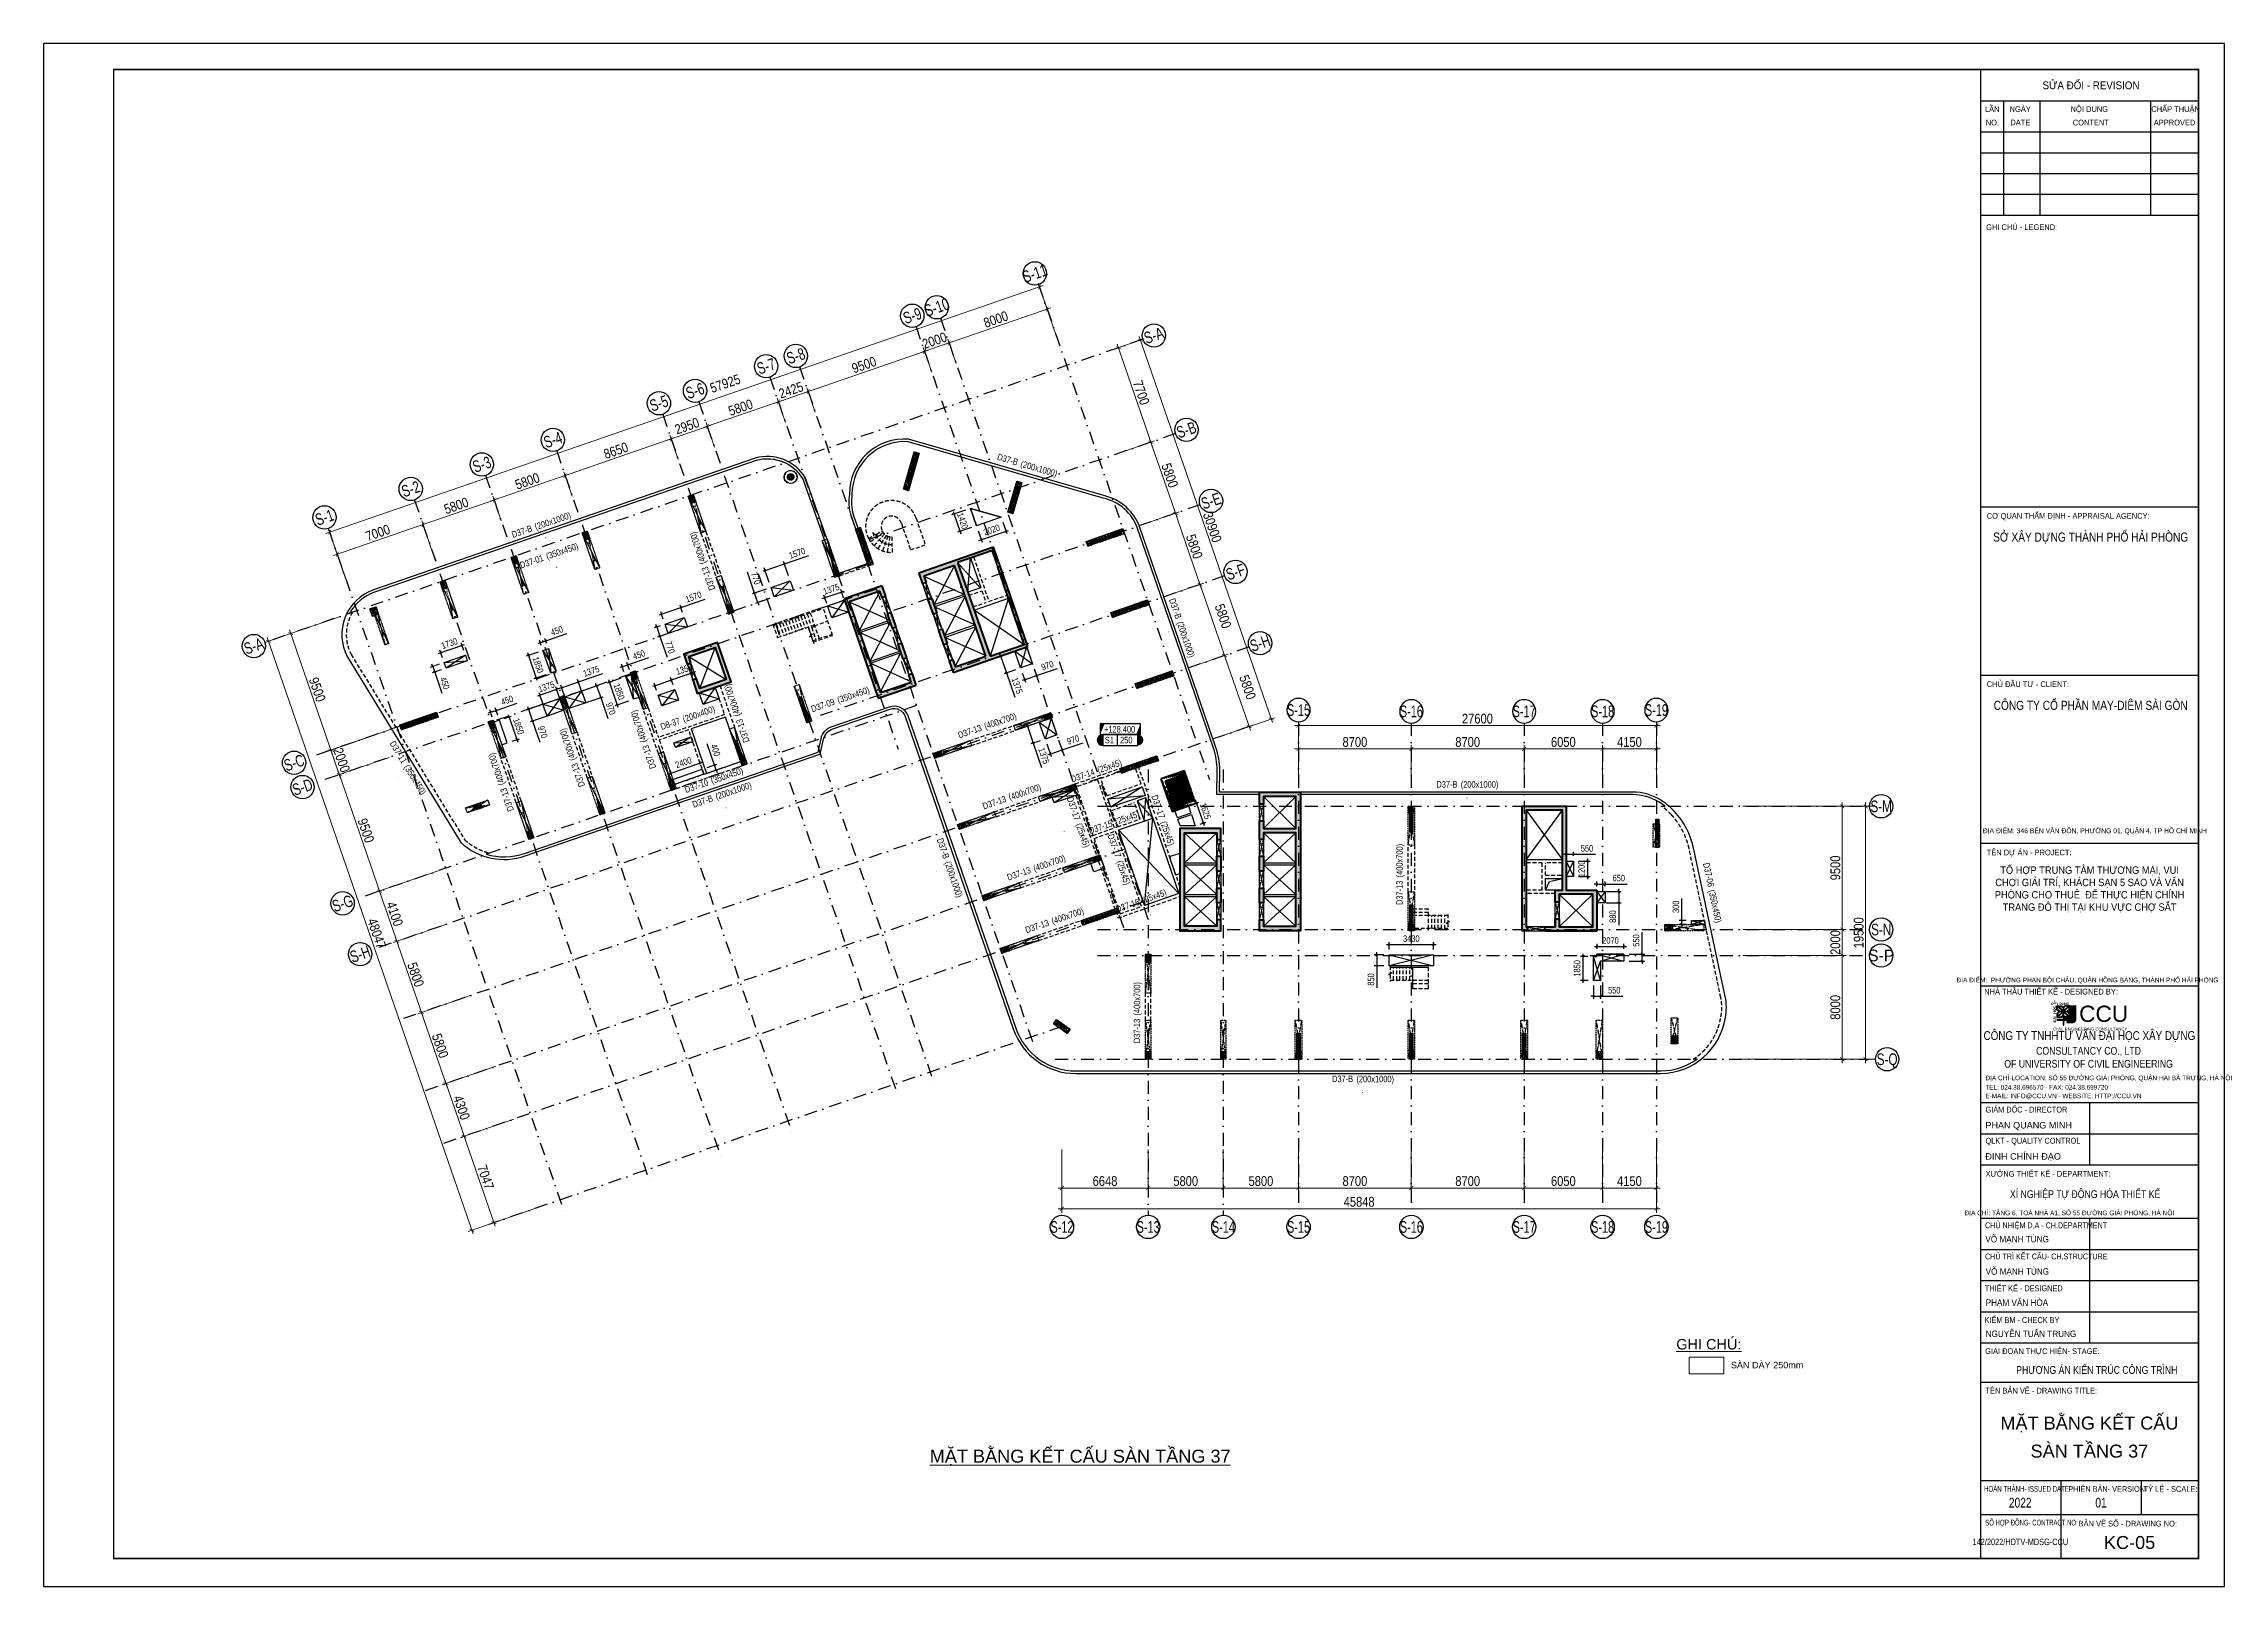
# Model space of a CAD drawing. Header units: millimetres. Extents: x -159515 to 1327256, y -225156 to 138737.
# Drawn here: x 604327 to 772527, y -72704 to 46237 of the extents above; entities that cross this region are included whole.
import ezdxf
from ezdxf.enums import TextEntityAlignment as Align

# ---------------------------------------------------------------- set-up
doc = ezdxf.new("R2010")
doc.units = ezdxf.units.MM
doc.header["$MEASUREMENT"] = 0
for name, pattern in [('DASHDOT', [1, 0.5, -0.25, 0, -0.25]), ('DASHED', [4.5, 3, -1.5]), ('HIDDEN', [0.375, 0.25, -0.125])]:
    doc.linetypes.add(name, pattern=pattern)
for name, color, linetype in [('AUDIT_I_220807103235-17', 50, 'Continuous'), ('ccu11-Dim', 8, 'Continuous'), ('ccu11-Khuat', 9, 'DASHED'), ('ccu11-Manh', 8, 'Continuous'), ('ccu11-Thay', 7, 'Continuous'), ('ccu12-Chidan', 9, 'Continuous'), ('ccu12-Hatch', 250, 'Continuous'), ('ccu12-Manh', 8, 'Continuous'), ('ccu12-Text', 31, 'Continuous'), ('IDEA - dim', 251, 'Continuous'), ('KC-Betong', 6, 'Continuous'), ('KC2-DIM', 251, 'Continuous'), ('KT-Dim', 8, 'Continuous'), ('KT-Hatch', 251, 'Continuous'), ('KT-Luoi truc South Tower', 8, 'DASHDOT'), ('ST_MBDV Cot vach 220805$0$AUDIT_I_220805193045-1', 50, 'Continuous'), ('ST_MBDV Cot vach 220805$0$AUDIT_I_220805193045-5', 6, 'Continuous'), ('ST_MBDV Cot vach 220805$0$AUDIT_I_220805193045-6', 250, 'Continuous'), ('xref.asix of  podium$0$xref.asix of  podium$0$Xref_ST_MBDV Cot vach 30.7.2022$0$KT-Net cot vach', 6, 'Continuous'), ('Xref_ST_MBDV Cot vach 30.7.2022|Xref_ST_MBDV Cot vach 30.7.2022|Xref_ST_MBDV Cot vach 30.7.2022|Xref_ST_MBDV Cot vach 30.7.2022|A-GRID-SYM', 50, 'Continuous'), ('Xref_ST_MBDV Cot vach 30.7.2022|Xref_ST_MBDV Cot vach 30.7.2022|Xref_ST_MBDV Cot vach 30.7.2022|Xref_ST_MBDV Cot vach 30.7.2022|KC-Betong', 6, 'Continuous')]:
    doc.layers.add(name, color=color, linetype=linetype)
for name, color, linetype, lineweight in [('ccu12-Tencaukien', 9, 'Continuous', 15), ('KC-Tencaukien', 9, 'Continuous', 15), ('khung', 7, 'Continuous', 60), ('KT-Chu viet', 255, 'Continuous', 20), ('KT-Kich thuoc', 159, 'Continuous', 18), ('KT-Net thay', 7, 'Continuous', 15), ('ST_MBDV Cot vach 220805$0$KT-Net cot vach', 6, 'Continuous', 50), ('ST_MBDV Cot vach 220805$0$Xref_ST_MBDV Cot vach 30.7.2022$0$KT-Net cot vach', 6, 'Continuous', 50), ('TEXT', 7, 'Continuous', 5), ('Xref_ST_MBDV Cot vach 30.7.2022$0$KT-Net cot vach', 6, 'Continuous', 50), ('Xref_ST_MBDV Cot vach 30.7.2022|Xref_ST_MBDV Cot vach 30.7.2022|Xref_ST_MBDV Cot vach 30.7.2022|Xref_ST_MBDV Cot vach 30.7.2022|ccu12-Tencaukien', 9, 'Continuous', 15)]:
    doc.layers.add(name, color=color, linetype=linetype, lineweight=lineweight)
doc.styles.add('51KHUNG TEN$0$khung ten A1$1$Standard', font='VHARIAL.TTF', dxfattribs={"width": 0.9})
doc.styles.add('Arial', font='arial.ttf', dxfattribs={"width": 0.7})
doc.styles.add('Arial Narrow', font='ARIALN.TTF')
doc.styles.add('HBA-Text', font='GOTHIC.TTF')
doc.styles.add('Khung ten KT A2$0$Khung A2$0$Khung A2$0$khung ten A1$1$Standard', font='VHARIAL.TTF')
doc.styles.add('SD-T2-B', font='arialbd.ttf')
doc.styles.add('ST_MBDV Cot vach 220805$0$HBA-Text', font='GOTHIC.TTF')
doc.dimstyles.new('ccu12-200', dxfattribs={"dimscale": 200, "dimtxt": 2.5, "dimasz": 1, "dimexe": 1, "dimexo": 2, "dimgap": 1, "dimtad": 1, "dimdec": 0, "dimrnd": 5, "dimdsep": 46, "dimtxsty": 'Arial Narrow', "dimblk": 'ARCHTICK', "dimcen": -1, "dimdle": 1, "dimclrd": 256, "dimclre": 256, "dimclrt": 3, "dimadec": 0, "dimazin": 2, "dimtfac": 0.1, "dimtdec": 0, "dimtmove": 0, "dimatfit": 1, "dimldrblk": 'ARCHTICK', "dimfxl": 1, "dimtvp": 0.833333, "dimtolj": 1, "dimtzin": 12, "dimarcsym": 0})
doc.dimstyles.new('CCU_1-300', dxfattribs={"dimscale": 300, "dimtxt": 2.5, "dimasz": 1, "dimexe": 1, "dimexo": 2, "dimgap": 0.5, "dimtad": 1, "dimdec": 0, "dimdsep": 46, "dimtxsty": 'Arial Narrow', "dimblk": 'ARCHTICK', "dimcen": -1, "dimdle": 1, "dimclrd": 256, "dimclre": 256, "dimclrt": 3, "dimadec": 0, "dimazin": 2, "dimtfac": 0.1, "dimtdec": 0, "dimtix": 1, "dimtmove": 2, "dimatfit": 1, "dimfxl": 1, "dimtvp": 0.833333, "dimtolj": 1, "dimtzin": 12, "dimarcsym": 0})
pattern_1 = [(50, (-550, 3050), (286.904, -25.101), [30, -330]), (355, (-550, 3050), (-55.5, 300.877), [24, -264]), (100.451, (-526.1, 3047.9), (231.404, 275.776), [25.496, -280.457]), (46.184, (-550, 3130), (426.896, -66.208), [45, -495]), (96.636, (-514.43, 3124.5), (373.865, 389.647), [38.244, -420.685]), (351.184, (-550, 3130), (373.865, 389.65), [36, -396]), (21, (-510, 3110), (238.763, -161.048), [30, -330]), (326, (-510, 3110), (97.326, 290.06), [24, -264]), (71.451, (-490.1, 3096.58), (336.09, 129.012), [25.496, -280.457]), (37.5, (-550, 3050), (4.864, 133.1575), [0, -260.8, 0, -268, 0, -265]), (7.5, (-550, 3050), (105.228, 157.7647), [0, -152.8, 0, -254.8, 0, -101]), (327.5, (-639.2, 3050), (213.529, -9.022), [0, -100, 0, -312, 0, -414]), (317.5, (-679.2, 3050), (233.274, 40.042), [0, -130, 0, -207.2, 0, -294]), (45, (-550, 3050), (-120.208, 120.208), []), (45, (-550, 3099), (-120.208, 120.208), [])]

msp = doc.modelspace()

# ---------------------------------------------------------------- texts
at = {"layer": 'ccu11-Dim', "color": 31, "style": 'Arial'}
for s, p in [('MẶT BẰNG KẾT CẤU', (762117.3, -60114.9)), ('SÀN TẦNG 37', (762117.3, -62276.8)), ('KC-05', (765215.3, -69322.4))]:
    msp.add_text(s, height=1000, dxfattribs=at).set_placement(p, align=Align.MIDDLE_CENTER)
at = {"layer": 'ccu12-Tencaukien', "color": 31, "style": 'Arial'}
msp.add_text('%%uGHI CHÚ:', height=800, dxfattribs=at).set_placement((732766.8, -54440.6), align=Align.CENTER)
msp.add_text('SÀN DÀY 250mm', height=500, dxfattribs=at).set_placement((734466.1, -55894.2))
at = {"layer": 'Xref_ST_MBDV Cot vach 30.7.2022|Xref_ST_MBDV Cot vach 30.7.2022|Xref_ST_MBDV Cot vach 30.7.2022|Xref_ST_MBDV Cot vach 30.7.2022|ccu12-Tencaukien', "color": 31, "style": 'Arial'}
msp.add_text('%%UMẶT BẰNG KẾT CẤU SÀN TẦNG 37', height=1000, dxfattribs=at).set_placement((684274.7, -63167.5, 0.1), align=Align.CENTER)

# ---------------------------------------------------------------- blocks, each defined once
blk = doc.blocks.new('_ArchTick')
at = {"color": 0, "const_width": 0.15}
blk.add_lwpolyline([(-0.5, -0.5), (0.5, 0.5)], dxfattribs=at)
blk = doc.blocks.new('*D420')
at = {"layer": 'Defpoints', "color": 0, "transparency": 16777216}
for p in [(-45982, 48779), (-41521, 44184), (-44090, 43297, 0)]:
    blk.add_point(p, dxfattribs=at)
at = {"layer": 'KT-Kich thuoc', "lineweight": -2, "transparency": 16777216}
for p, q in [((-45415, 48975), (-43130, 49764)), ((-43511, 49950), (-41423, 43900)), ((-43523, 43493), (-41237, 44282))]:
    blk.add_line(p, q, dxfattribs=at)
at = {"layer": 'KT-Kich thuoc', "lineweight": -2, "transparency": 16777216, "xscale": 300, "yscale": 300, "zscale": 300}
for p, rotation in [((-43414, 49666), 109.0471074798708), ((-41521, 44184), 289.0471074798708)]:
    blk.add_blockref('_ArchTick', p, dxfattribs=dict(at, rotation=rotation))
at = {"layer": 'KT-Kich thuoc', "color": 3, "transparency": 16777216, "insert": (-41963, 47099), "char_height": 750, "attachment_point": 5, "rotation": 289.04711, "style": 'Arial Narrow'}
blk.add_mtext('\\A1;5800', dxfattribs=at)
blk = doc.blocks.new('*D421')
at = {"layer": 'Defpoints', "color": 0, "transparency": 16777216}
for p in [(-47874, 54262, 0), (-45982, 48779), (-43413, 49666)]:
    blk.add_point(p, dxfattribs=at)
at = {"layer": 'KT-Kich thuoc', "lineweight": -2, "transparency": 16777216}
for p, q in [((-47307, 54458), (-45022, 55247)), ((-45404, 55432), (-43315, 49383)), ((-45415, 48975), (-43129, 49764))]:
    blk.add_line(p, q, dxfattribs=at)
at = {"layer": 'KT-Kich thuoc', "lineweight": -2, "transparency": 16777216, "xscale": 300, "yscale": 300, "zscale": 300}
for p, rotation in [((-45306, 55149), 109.0471074798708), ((-43413, 49666), 289.0471074798708)]:
    blk.add_blockref('_ArchTick', p, dxfattribs=dict(at, rotation=rotation))
at = {"layer": 'KT-Kich thuoc', "color": 3, "transparency": 16777216, "insert": (-43856, 52582), "char_height": 750, "attachment_point": 5, "rotation": 289.04711, "style": 'Arial Narrow'}
blk.add_mtext('\\A1;5800', dxfattribs=at)
blk = doc.blocks.new('*D422')
at = {"layer": 'Defpoints', "color": 0, "transparency": 16777216}
for p in [(-107244, 41911, 0), (-103322, 33214, 0), (-108556, 31407)]:
    blk.add_point(p, dxfattribs=at)
at = {"layer": 'KT-Kich thuoc', "lineweight": -2, "transparency": 16777216}
for p, q in [((-107811, 41715), (-111940, 40289)), ((-111755, 40671), (-108459, 31124)), ((-103889, 33019), (-108840, 31309))]:
    blk.add_line(p, q, dxfattribs=at)
at = {"layer": 'KT-Kich thuoc', "lineweight": -2, "transparency": 16777216, "xscale": 300, "yscale": 300, "zscale": 300}
for p, rotation in [((-111657, 40387), 109.0471379637702), ((-108556, 31407), 289.0471379637702)]:
    blk.add_blockref('_ArchTick', p, dxfattribs=dict(at, rotation=rotation))
at = {"layer": 'KT-Kich thuoc', "color": 3, "transparency": 16777216, "insert": (-109603, 36071), "char_height": 750, "attachment_point": 5, "rotation": 289.04714, "style": 'Arial Narrow'}
blk.add_mtext('\\A1;9500', dxfattribs=at)
blk = doc.blocks.new('*D423')
at = {"layer": 'Defpoints', "color": 0, "transparency": 16777216}
for p in [(-103491, 31041, 0), (-99707, 22296), (-104803, 20537)]:
    blk.add_point(p, dxfattribs=at)
at = {"layer": 'KT-Kich thuoc', "lineweight": -2, "transparency": 16777216}
for p, q in [((-104058, 30845), (-108187, 29419)), ((-108002, 29801), (-104706, 20253)), ((-100274, 22101), (-105087, 20439))]:
    blk.add_line(p, q, dxfattribs=at)
at = {"layer": 'KT-Kich thuoc', "lineweight": -2, "transparency": 16777216, "xscale": 300, "yscale": 300, "zscale": 300}
for p, rotation in [((-107904, 29517), 109.0471379637702), ((-104803, 20537), 289.0471379637702)]:
    blk.add_blockref('_ArchTick', p, dxfattribs=dict(at, rotation=rotation))
at = {"layer": 'KT-Kich thuoc', "color": 3, "transparency": 16777216, "insert": (-105850, 25201), "char_height": 750, "attachment_point": 5, "rotation": 289.04714, "style": 'Arial Narrow'}
blk.add_mtext('\\A1;9500', dxfattribs=at)
blk = doc.blocks.new('*D424')
at = {"layer": 'Defpoints', "color": 0, "transparency": 16777216}
for p in [(-104143, 32931, 0), (-103491, 31041, 0), (-107904, 29517)]:
    blk.add_point(p, dxfattribs=at)
at = {"layer": 'KT-Kich thuoc', "lineweight": -2, "transparency": 16777216}
for p, q in [((-104711, 32735), (-108840, 31310)), ((-108557, 31407), (-108654, 31691)), ((-108557, 31407), (-107904, 29517)), ((-104058, 30845), (-108187, 29419)), ((-107904, 29517), (-107806, 29233))]:
    blk.add_line(p, q, dxfattribs=at)
at = {"layer": 'KT-Kich thuoc', "lineweight": -2, "transparency": 16777216, "xscale": 300, "yscale": 300, "zscale": 300}
for p, rotation in [((-108557, 31407), 289.0471379637702), ((-107904, 29517), 109.0471379637702)]:
    blk.add_blockref('_ArchTick', p, dxfattribs=dict(at, rotation=rotation))
at = {"layer": 'KT-Kich thuoc', "color": 3, "transparency": 16777216, "insert": (-107726, 30636), "char_height": 750, "attachment_point": 5, "rotation": 289.04714, "style": 'Arial Narrow'}
blk.add_mtext('\\A1;2000', dxfattribs=at)
blk = doc.blocks.new('ST_MBDV Cot vach 220805$0$GRID-SYM-flat-103')
at = {"layer": 'ST_MBDV Cot vach 220805$0$AUDIT_I_220805193045-1'}
blk.add_circle((0, 0, 0), 900, dxfattribs=at)
at = {"layer": 'ST_MBDV Cot vach 220805$0$AUDIT_I_220805193045-1', "style": 'ST_MBDV Cot vach 220805$0$HBA-Text'}
blk.add_attdef('GRID', text='', height=900, rotation=19.04714, dxfattribs=at).set_placement((0, 0, 0), align=Align.MIDDLE_CENTER)
blk = doc.blocks.new('*D425')
at = {"layer": 'Defpoints', "color": 0, "transparency": 16777216}
for p in [(-44089, 43297, 0), (-39628, 38701), (-42197, 37814, 0)]:
    blk.add_point(p, dxfattribs=at)
at = {"layer": 'KT-Kich thuoc', "lineweight": -2, "transparency": 16777216}
for p, q in [((-43522, 43493), (-41237, 44282)), ((-41619, 44467), (-39530, 38418)), ((-41630, 38010), (-39344, 38799))]:
    blk.add_line(p, q, dxfattribs=at)
at = {"layer": 'KT-Kich thuoc', "lineweight": -2, "transparency": 16777216, "xscale": 300, "yscale": 300, "zscale": 300}
for p, rotation in [((-41521, 44184), 109.0471074798708), ((-39628, 38701), 289.0471074798708)]:
    blk.add_blockref('_ArchTick', p, dxfattribs=dict(at, rotation=rotation))
at = {"layer": 'KT-Kich thuoc', "color": 3, "transparency": 16777216, "insert": (-39739, 41731), "char_height": 750, "attachment_point": 5, "rotation": 289.04711, "style": 'Arial Narrow'}
blk.add_mtext('\\A1;5800', dxfattribs=at)
blk = doc.blocks.new('*D426')
at = {"layer": 'Defpoints', "color": 0, "transparency": 16777216}
for p in [(-42197, 37814, 0), (-40305, 32332, 0), (-37735, 33219)]:
    blk.add_point(p, dxfattribs=at)
at = {"layer": 'KT-Kich thuoc', "lineweight": -2, "transparency": 16777216}
for p, q in [((-41630, 38010), (-39344, 38799)), ((-39726, 38985), (-37637, 32935)), ((-39737, 32528), (-37452, 33317))]:
    blk.add_line(p, q, dxfattribs=at)
at = {"layer": 'KT-Kich thuoc', "lineweight": -2, "transparency": 16777216, "xscale": 300, "yscale": 300, "zscale": 300}
for p, rotation in [((-39628, 38701), 109.0471074798708), ((-37735, 33219), 289.0471074798708)]:
    blk.add_blockref('_ArchTick', p, dxfattribs=dict(at, rotation=rotation))
at = {"layer": 'KT-Kich thuoc', "color": 3, "transparency": 16777216, "insert": (-37846, 36248), "char_height": 750, "attachment_point": 5, "rotation": 289.04711, "style": 'Arial Narrow'}
blk.add_mtext('\\A1;5800', dxfattribs=at)
blk = doc.blocks.new('*D427')
at = {"layer": 'Defpoints', "color": 0, "transparency": 16777216}
for p in [(-52171, 1204), (-6323, 1204), (-6323, -3959)]:
    blk.add_point(p, dxfattribs=at)
at = {"layer": 'KT-Kich thuoc', "lineweight": -2, "transparency": 16777216}
for p, q in [((-52171, 604), (-52171, -4259)), ((-6323, 604), (-6323, -4259)), ((-52471, -3959), (-6023, -3959))]:
    blk.add_line(p, q, dxfattribs=at)
at = {"layer": 'KT-Kich thuoc', "lineweight": -2, "transparency": 16777216, "xscale": 300, "yscale": 300, "zscale": 300, "rotation": 180}
blk.add_blockref('_ArchTick', (-52171, -3959), dxfattribs=at)
at = {"layer": 'KT-Kich thuoc', "lineweight": -2, "transparency": 16777216, "xscale": 300, "yscale": 300, "zscale": 300}
blk.add_blockref('_ArchTick', (-6323, -3959), dxfattribs=at)
at = {"layer": 'KT-Kich thuoc', "color": 3, "transparency": 16777216, "insert": (-29247, -3426), "char_height": 750, "attachment_point": 5, "style": 'Arial Narrow'}
blk.add_mtext('\\A1;45848', dxfattribs=at)
blk = doc.blocks.new('*D428')
at = {"layer": 'Defpoints', "color": 0, "transparency": 16777216}
for p in [(-265, 27070), (-265, 7570), (9819, 7570)]:
    blk.add_point(p, dxfattribs=at)
at = {"layer": 'KT-Kich thuoc', "lineweight": -2, "transparency": 16777216}
for p, q in [((335, 27070), (10119, 27070)), ((9819, 27370), (9819, 7270)), ((335, 7570), (10119, 7570))]:
    blk.add_line(p, q, dxfattribs=at)
at = {"layer": 'KT-Kich thuoc', "lineweight": -2, "transparency": 16777216, "xscale": 300, "yscale": 300, "zscale": 300}
for p, rotation in [((9819, 27070), 90), ((9819, 7570), 270)]:
    blk.add_blockref('_ArchTick', p, dxfattribs=dict(at, rotation=rotation))
at = {"layer": 'KT-Kich thuoc', "color": 3, "transparency": 16777216, "insert": (9286, 17320), "char_height": 750, "attachment_point": 5, "rotation": 90, "style": 'Arial Narrow'}
blk.add_mtext('\\A1;19500', dxfattribs=at)
blk = doc.blocks.new('*D429')
at = {"layer": 'Defpoints', "color": 0, "transparency": 16777216}
for p in [(-52171, 1204), (-45523, 1204, 0), (-45523, -2359)]:
    blk.add_point(p, dxfattribs=at)
at = {"layer": 'KT-Kich thuoc', "lineweight": -2, "transparency": 16777216}
for p, q in [((-52171, 604), (-52171, -2659)), ((-45523, 604), (-45523, -2659)), ((-52471, -2359), (-45223, -2359))]:
    blk.add_line(p, q, dxfattribs=at)
at = {"layer": 'KT-Kich thuoc', "lineweight": -2, "transparency": 16777216, "xscale": 300, "yscale": 300, "zscale": 300, "rotation": 180}
blk.add_blockref('_ArchTick', (-52171, -2359), dxfattribs=at)
at = {"layer": 'KT-Kich thuoc', "lineweight": -2, "transparency": 16777216, "xscale": 300, "yscale": 300, "zscale": 300}
blk.add_blockref('_ArchTick', (-45523, -2359), dxfattribs=at)
at = {"layer": 'KT-Kich thuoc', "color": 3, "transparency": 16777216, "insert": (-48847, -1826), "char_height": 750, "attachment_point": 5, "style": 'Arial Narrow'}
blk.add_mtext('\\A1;6648', dxfattribs=at)
blk = doc.blocks.new('*D430')
at = {"layer": 'Defpoints', "color": 0, "transparency": 16777216}
for p in [(-110864, 40661, 0), (-91942, -3636), (-97678, -5616)]:
    blk.add_point(p, dxfattribs=at)
at = {"layer": 'KT-Kich thuoc', "lineweight": -2, "transparency": 16777216}
for p, q in [((-111431, 40465), (-113642, 39702)), ((-113456, 40083), (-97581, -5900)), ((-92509, -3831), (-97962, -5714))]:
    blk.add_line(p, q, dxfattribs=at)
at = {"layer": 'KT-Kich thuoc', "lineweight": -2, "transparency": 16777216, "xscale": 300, "yscale": 300, "zscale": 300}
for p, rotation in [((-113358, 39800), 109.0471379637702), ((-97678, -5616), 289.0471379637702)]:
    blk.add_blockref('_ArchTick', p, dxfattribs=dict(at, rotation=rotation))
at = {"layer": 'KT-Kich thuoc', "color": 3, "transparency": 16777216, "insert": (-105015, 17266), "char_height": 750, "attachment_point": 5, "rotation": 289.04714, "style": 'Arial Narrow'}
blk.add_mtext('\\A1;48047', dxfattribs=at)
blk = doc.blocks.new('*D431')
at = {"layer": 'Defpoints', "color": 0, "transparency": 16777216}
for p in [(-100390, 22061, 0), (-99052, 18185, 0), (-103465, 16661)]:
    blk.add_point(p, dxfattribs=at)
at = {"layer": 'KT-Kich thuoc', "lineweight": -2, "transparency": 16777216}
for p, q in [((-100958, 21865), (-105087, 20439)), ((-104901, 20820), (-103368, 16378)), ((-99620, 17989), (-103749, 16563))]:
    blk.add_line(p, q, dxfattribs=at)
at = {"layer": 'KT-Kich thuoc', "lineweight": -2, "transparency": 16777216, "xscale": 300, "yscale": 300, "zscale": 300}
for p, rotation in [((-104803, 20537), 109.0471379637702), ((-103465, 16661), 289.0471379637702)]:
    blk.add_blockref('_ArchTick', p, dxfattribs=dict(at, rotation=rotation))
at = {"layer": 'KT-Kich thuoc', "color": 3, "transparency": 16777216, "insert": (-103631, 18773), "char_height": 750, "attachment_point": 5, "rotation": 289.04714, "style": 'Arial Narrow'}
blk.add_mtext('\\A1;4100', dxfattribs=at)
blk = doc.blocks.new('*D432')
at = {"layer": 'Defpoints', "color": 0, "transparency": 16777216}
for p in [(-99052, 18185, 0), (-97162, 12702, 0), (-101573, 11179)]:
    blk.add_point(p, dxfattribs=at)
at = {"layer": 'KT-Kich thuoc', "lineweight": -2, "transparency": 16777216}
for p, q in [((-99620, 17989), (-103749, 16564)), ((-103563, 16945), (-101475, 10896)), ((-97729, 12506), (-101856, 11081))]:
    blk.add_line(p, q, dxfattribs=at)
at = {"layer": 'KT-Kich thuoc', "lineweight": -2, "transparency": 16777216, "xscale": 300, "yscale": 300, "zscale": 300}
for p, rotation in [((-103466, 16662), 109.0471379637702), ((-101573, 11179), 289.0471379637702)]:
    blk.add_blockref('_ArchTick', p, dxfattribs=dict(at, rotation=rotation))
at = {"layer": 'KT-Kich thuoc', "color": 3, "transparency": 16777216, "insert": (-102015, 14094), "char_height": 750, "attachment_point": 5, "rotation": 289.04714, "style": 'Arial Narrow'}
blk.add_mtext('\\A1;5800', dxfattribs=at)
blk = doc.blocks.new('*D433')
at = {"layer": 'Defpoints', "color": 0, "transparency": 16777216}
for p in [(-97162, 12702, 0), (-95267, 7220, 0), (-99682, 5696)]:
    blk.add_point(p, dxfattribs=at)
at = {"layer": 'KT-Kich thuoc', "lineweight": -2, "transparency": 16777216}
for p, q in [((-97729, 12506), (-101858, 11080)), ((-101673, 11462), (-99584, 5412)), ((-95834, 7024), (-99966, 5598))]:
    blk.add_line(p, q, dxfattribs=at)
at = {"layer": 'KT-Kich thuoc', "lineweight": -2, "transparency": 16777216, "xscale": 300, "yscale": 300, "zscale": 300}
for p, rotation in [((-101575, 11178), 109.0471379637702), ((-99682, 5696), 289.0471379637702)]:
    blk.add_blockref('_ArchTick', p, dxfattribs=dict(at, rotation=rotation))
at = {"layer": 'KT-Kich thuoc', "color": 3, "transparency": 16777216, "insert": (-100125, 8611), "char_height": 750, "attachment_point": 5, "rotation": 289.04714, "style": 'Arial Narrow'}
blk.add_mtext('\\A1;5800', dxfattribs=at)
blk = doc.blocks.new('*D434')
at = {"layer": 'Defpoints', "color": 0, "transparency": 16777216}
for p in [(-95267, 7220, 0), (-93864, 3156, 0), (-98277, 1632)]:
    blk.add_point(p, dxfattribs=at)
at = {"layer": 'KT-Kich thuoc', "lineweight": -2, "transparency": 16777216}
for p, q in [((-95834, 7024), (-99963, 5599)), ((-99778, 5980), (-98179, 1348)), ((-94431, 2960), (-98560, 1534))]:
    blk.add_line(p, q, dxfattribs=at)
at = {"layer": 'KT-Kich thuoc', "lineweight": -2, "transparency": 16777216, "xscale": 300, "yscale": 300, "zscale": 300}
for p, rotation in [((-99680, 5697), 109.0471379637702), ((-98277, 1632), 289.0471379637702)]:
    blk.add_blockref('_ArchTick', p, dxfattribs=dict(at, rotation=rotation))
at = {"layer": 'KT-Kich thuoc', "color": 3, "transparency": 16777216, "insert": (-98475, 3838), "char_height": 750, "attachment_point": 5, "rotation": 289.04714, "style": 'Arial Narrow'}
blk.add_mtext('\\A1;4300', dxfattribs=at)
blk = doc.blocks.new('*D435')
at = {"layer": 'Defpoints', "color": 0, "transparency": 16777216}
for p in [(-93864, 3156, 0), (-95977, -5029), (-91564, -3505, 0)]:
    blk.add_point(p, dxfattribs=at)
at = {"layer": 'KT-Kich thuoc', "lineweight": -2, "transparency": 16777216}
for p, q in [((-94431, 2960), (-98560, 1534)), ((-98375, 1916), (-95879, -5312)), ((-92131, -3701), (-96261, -5127))]:
    blk.add_line(p, q, dxfattribs=at)
at = {"layer": 'KT-Kich thuoc', "lineweight": -2, "transparency": 16777216, "xscale": 300, "yscale": 300, "zscale": 300}
for p, rotation in [((-98277, 1632), 109.0471379637702), ((-95977, -5029), 289.0471379637702)]:
    blk.add_blockref('_ArchTick', p, dxfattribs=dict(at, rotation=rotation))
at = {"layer": 'KT-Kich thuoc', "color": 3, "transparency": 16777216, "insert": (-96623, -1524), "char_height": 750, "attachment_point": 5, "rotation": 289.04714, "style": 'Arial Narrow'}
blk.add_mtext('\\A1;7047', dxfattribs=at)
blk = doc.blocks.new('*D436')
at = {"layer": 'Defpoints', "color": 0, "transparency": 16777216}
for p in [(-52359, 62652), (-108654, 48212), (-107112, 43748, 0)]:
    blk.add_point(p, dxfattribs=at)
at = {"layer": 'KT-Kich thuoc', "lineweight": -2, "transparency": 16777216}
for p, q in [((-52555, 63219), (-53998, 67400)), ((-53617, 67214), (-108937, 48114)), ((-107308, 44315), (-108751, 48496))]:
    blk.add_line(p, q, dxfattribs=at)
at = {"layer": 'KT-Kich thuoc', "lineweight": -2, "transparency": 16777216, "xscale": 300, "yscale": 300, "zscale": 300}
for p, rotation in [((-53900, 67116), 19.04771637789532), ((-108654, 48212), 199.0477163778953)]:
    blk.add_blockref('_ArchTick', p, dxfattribs=dict(at, rotation=rotation))
at = {"layer": 'KT-Kich thuoc', "color": 3, "transparency": 16777216, "insert": (-78140, 59662), "char_height": 750, "attachment_point": 5, "rotation": 19.04772, "style": 'Arial Narrow'}
blk.add_mtext('\\A1;57925', dxfattribs=at)
blk = doc.blocks.new('*D437')
at = {"layer": 'Defpoints', "color": 0, "transparency": 16777216}
for p in [(-101450, 48795), (-100280, 45407), (-106897, 43123)]:
    blk.add_point(p, dxfattribs=at)
at = {"layer": 'KT-Kich thuoc', "lineweight": -2, "transparency": 16777216}
for p, q in [((-108350, 46413), (-101166, 48893)), ((-100476, 45974), (-101548, 49079)), ((-107092, 43690), (-108164, 46794))]:
    blk.add_line(p, q, dxfattribs=at)
for p, xscale, yscale, zscale, rotation in [((-101450, 48795), 300, 300, 300, 19.04713796427213), ((-108066, 46511), 300.0000000000001, 300.0000000000001, 300.0000000000001, 199.0471379642721)]:
    blk.add_blockref('_ArchTick', p, dxfattribs=dict(at, xscale=xscale, yscale=yscale, zscale=zscale, rotation=rotation))
at = {"layer": 'KT-Kich thuoc', "color": 3, "transparency": 16777216, "insert": (-104932, 48157), "char_height": 750, "attachment_point": 5, "rotation": 19.04714, "style": 'Arial Narrow'}
blk.add_mtext('\\A1;7000', dxfattribs=at)
blk = doc.blocks.new('*D438')
at = {"layer": 'Defpoints', "color": 0, "transparency": 16777216}
for p in [(-95967, 50688), (-95220, 48523), (-100280, 45407)]:
    blk.add_point(p, dxfattribs=at)
at = {"layer": 'KT-Kich thuoc', "lineweight": -2, "transparency": 16777216}
for p, q in [((-101733, 48697), (-95684, 50786)), ((-95415, 49090), (-96065, 50972)), ((-100476, 45974), (-101548, 49079))]:
    blk.add_line(p, q, dxfattribs=at)
for p, xscale, yscale, zscale, rotation in [((-95967, 50688), 300, 300, 300, 19.04713796427213), ((-101450, 48795), 300.0000000000001, 300.0000000000001, 300.0000000000001, 199.0471379642721)]:
    blk.add_blockref('_ArchTick', p, dxfattribs=dict(at, xscale=xscale, yscale=yscale, zscale=zscale, rotation=rotation))
at = {"layer": 'KT-Kich thuoc', "color": 3, "transparency": 16777216, "insert": (-98882, 50245), "char_height": 750, "attachment_point": 5, "rotation": 19.04714, "style": 'Arial Narrow'}
blk.add_mtext('\\A1;5800', dxfattribs=at)
blk = doc.blocks.new('*D439')
at = {"layer": 'Defpoints', "color": 0, "transparency": 16777216}
for p in [(-90485, 52581), (-89737, 50415), (-95220, 48523)]:
    blk.add_point(p, dxfattribs=at)
at = {"layer": 'KT-Kich thuoc', "lineweight": -2, "transparency": 16777216}
for p, q in [((-96251, 50590), (-90201, 52679)), ((-89933, 50983), (-90583, 52864)), ((-95415, 49090), (-96065, 50972))]:
    blk.add_line(p, q, dxfattribs=at)
for p, xscale, yscale, zscale, rotation in [((-90485, 52581), 300, 300, 300, 19.04713796427213), ((-95967, 50688), 300.0000000000001, 300.0000000000001, 300.0000000000001, 199.0471379642721)]:
    blk.add_blockref('_ArchTick', p, dxfattribs=dict(at, xscale=xscale, yscale=yscale, zscale=zscale, rotation=rotation))
at = {"layer": 'KT-Kich thuoc', "color": 3, "transparency": 16777216, "insert": (-93400, 52138), "char_height": 750, "attachment_point": 5, "rotation": 19.04714, "style": 'Arial Narrow'}
blk.add_mtext('\\A1;5800', dxfattribs=at)
blk = doc.blocks.new('*D440')
at = {"layer": 'Defpoints', "color": 0, "transparency": 16777216}
for p in [(-82308, 55404), (-81561, 53238), (-89737, 50415)]:
    blk.add_point(p, dxfattribs=at)
at = {"layer": 'KT-Kich thuoc', "lineweight": -2, "transparency": 16777216}
for p, q in [((-81757, 53805), (-82406, 55687)), ((-90768, 52483), (-82025, 55502)), ((-89933, 50983), (-90583, 52864))]:
    blk.add_line(p, q, dxfattribs=at)
for p, xscale, yscale, zscale, rotation in [((-82308, 55404), 300, 300, 300, 19.04713796427213), ((-90485, 52581), 300.0000000000001, 300.0000000000001, 300.0000000000001, 199.0471379642721)]:
    blk.add_blockref('_ArchTick', p, dxfattribs=dict(at, xscale=xscale, yscale=yscale, zscale=zscale, rotation=rotation))
at = {"layer": 'KT-Kich thuoc', "color": 3, "transparency": 16777216, "insert": (-86570, 54496), "char_height": 750, "attachment_point": 5, "rotation": 19.04714, "style": 'Arial Narrow'}
blk.add_mtext('\\A1;8650', dxfattribs=at)
blk = doc.blocks.new('*D441')
at = {"layer": 'Defpoints', "color": 0, "transparency": 16777216}
for p in [(-79520, 56366), (-78772, 54201), (-81561, 53238)]:
    blk.add_point(p, dxfattribs=at)
at = {"layer": 'KT-Kich thuoc', "lineweight": -2, "transparency": 16777216}
for p, q in [((-82592, 55306), (-79236, 56464)), ((-81757, 53805), (-82406, 55687)), ((-78968, 54768), (-79618, 56650))]:
    blk.add_line(p, q, dxfattribs=at)
for p, xscale, yscale, zscale, rotation in [((-82308, 55404), 300.0000000000001, 300.0000000000001, 300.0000000000001, 199.0471379642721), ((-79520, 56366), 300, 300, 300, 19.04713796427213)]:
    blk.add_blockref('_ArchTick', p, dxfattribs=dict(at, xscale=xscale, yscale=yscale, zscale=zscale, rotation=rotation))
at = {"layer": 'KT-Kich thuoc', "color": 3, "transparency": 16777216, "insert": (-81088, 56389), "char_height": 750, "attachment_point": 5, "rotation": 19.04714, "style": 'Arial Narrow'}
blk.add_mtext('\\A1;2950', dxfattribs=at)
blk = doc.blocks.new('*D442')
at = {"layer": 'Defpoints', "color": 0, "transparency": 16777216}
for p in [(-74037, 58259), (-73290, 56094), (-78772, 54201)]:
    blk.add_point(p, dxfattribs=at)
at = {"layer": 'KT-Kich thuoc', "lineweight": -2, "transparency": 16777216}
for p, q in [((-79803, 56269), (-73754, 58357)), ((-73486, 56661), (-74135, 58543)), ((-78968, 54768), (-79618, 56650))]:
    blk.add_line(p, q, dxfattribs=at)
for p, xscale, yscale, zscale, rotation in [((-74037, 58259), 300, 300, 300, 19.04713796427213), ((-79520, 56366), 300.0000000000001, 300.0000000000001, 300.0000000000001, 199.0471379642721)]:
    blk.add_blockref('_ArchTick', p, dxfattribs=dict(at, xscale=xscale, yscale=yscale, zscale=zscale, rotation=rotation))
at = {"layer": 'KT-Kich thuoc', "color": 3, "transparency": 16777216, "insert": (-76953, 57817), "char_height": 750, "attachment_point": 5, "rotation": 19.04714, "style": 'Arial Narrow'}
blk.add_mtext('\\A1;5800', dxfattribs=at)
blk = doc.blocks.new('*D443')
at = {"layer": 'Defpoints', "color": 0, "transparency": 16777216}
for p in [(-71745, 59051), (-73290, 56094), (-70998, 56885)]:
    blk.add_point(p, dxfattribs=at)
at = {"layer": 'KT-Kich thuoc', "lineweight": -2, "transparency": 16777216}
for p, q in [((-74321, 58161), (-71462, 59149)), ((-71193, 57452), (-71843, 59334)), ((-73486, 56661), (-74135, 58543))]:
    blk.add_line(p, q, dxfattribs=at)
for p, xscale, yscale, zscale, rotation in [((-71745, 59051), 300, 300, 300, 19.04713796427213), ((-74037, 58259), 300.0000000000001, 300.0000000000001, 300.0000000000001, 199.0471379642721)]:
    blk.add_blockref('_ArchTick', p, dxfattribs=dict(at, xscale=xscale, yscale=yscale, zscale=zscale, rotation=rotation))
at = {"layer": 'KT-Kich thuoc', "color": 3, "transparency": 16777216, "insert": (-73065, 59159), "char_height": 750, "attachment_point": 5, "rotation": 19.04714, "style": 'Arial Narrow'}
blk.add_mtext('\\A1;2425', dxfattribs=at)
blk = doc.blocks.new('*D444')
at = {"layer": 'Defpoints', "color": 0, "transparency": 16777216}
for p in [(-62765, 62151), (-62018, 59985), (-70998, 56885)]:
    blk.add_point(p, dxfattribs=at)
at = {"layer": 'KT-Kich thuoc', "lineweight": -2, "transparency": 16777216}
for p, q in [((-72029, 58953), (-62482, 62249)), ((-62214, 60553), (-62863, 62435)), ((-71193, 57452), (-71843, 59334))]:
    blk.add_line(p, q, dxfattribs=at)
for p, xscale, yscale, zscale, rotation in [((-62765, 62151), 300, 300, 300, 19.04713796427213), ((-71745, 59051), 300.0000000000001, 300.0000000000001, 300.0000000000001, 199.0471379642721)]:
    blk.add_blockref('_ArchTick', p, dxfattribs=dict(at, xscale=xscale, yscale=yscale, zscale=zscale, rotation=rotation))
at = {"layer": 'KT-Kich thuoc', "color": 3, "transparency": 16777216, "insert": (-67429, 61105), "char_height": 750, "attachment_point": 5, "rotation": 19.04714, "style": 'Arial Narrow'}
blk.add_mtext('\\A1;9500', dxfattribs=at)
blk = doc.blocks.new('*D445')
at = {"layer": 'Defpoints', "color": 0, "transparency": 16777216}
for p in [(-60875, 62804), (-60127, 60638), (-62018, 59985)]:
    blk.add_point(p, dxfattribs=at)
at = {"layer": 'KT-Kich thuoc', "lineweight": -2, "transparency": 16777216}
for p, q in [((-62214, 60553), (-62863, 62435)), ((-62765, 62151), (-60875, 62804)), ((-60323, 61205), (-60973, 63087)), ((-60875, 62804), (-60591, 62902)), ((-62765, 62151), (-63049, 62053))]:
    blk.add_line(p, q, dxfattribs=at)
for p, xscale, yscale, zscale, rotation in [((-62765, 62151), 300, 300, 300, 19.04713796427217), ((-60875, 62804), 300.0000000000001, 300.0000000000001, 300.0000000000001, 199.0471379642721)]:
    blk.add_blockref('_ArchTick', p, dxfattribs=dict(at, xscale=xscale, yscale=yscale, zscale=zscale, rotation=rotation))
at = {"layer": 'KT-Kich thuoc', "color": 3, "transparency": 16777216, "insert": (-61994, 62981), "char_height": 750, "attachment_point": 5, "rotation": 19.04714, "style": 'Arial Narrow'}
blk.add_mtext('\\A1;2000', dxfattribs=at)
blk = doc.blocks.new('*D446')
at = {"layer": 'Defpoints', "color": 0, "transparency": 16777216}
for p in [(-53313, 65414), (-52565, 63249), (-60127, 60638)]:
    blk.add_point(p, dxfattribs=at)
at = {"layer": 'KT-Kich thuoc', "lineweight": -2, "transparency": 16777216}
for p, q in [((-52761, 63816), (-53411, 65698)), ((-61158, 62706), (-53029, 65512)), ((-60323, 61205), (-60973, 63087))]:
    blk.add_line(p, q, dxfattribs=at)
for p, xscale, yscale, zscale, rotation in [((-53313, 65414), 300, 300, 300, 19.04713796427213), ((-60875, 62804), 300.0000000000001, 300.0000000000001, 300.0000000000001, 199.0471379642721)]:
    blk.add_blockref('_ArchTick', p, dxfattribs=dict(at, xscale=xscale, yscale=yscale, zscale=zscale, rotation=rotation))
at = {"layer": 'KT-Kich thuoc', "color": 3, "transparency": 16777216, "insert": (-57268, 64613), "char_height": 750, "attachment_point": 5, "rotation": 19.04714, "style": 'Arial Narrow'}
blk.add_mtext('\\A1;8000', dxfattribs=at)
blk = doc.blocks.new('*D404')
at = {"layer": 'Defpoints', "color": 0, "transparency": 16777216}
for p in [(-48876, 62062, 0), (-36033, 33807), (-38792, 32854, 0)]:
    blk.add_point(p, dxfattribs=at)
at = {"layer": 'KT-Kich thuoc', "lineweight": -2, "transparency": 16777216}
for p, q in [((-48308, 62258), (-45834, 63113)), ((-46215, 63298), (-35935, 33523)), ((-38225, 33050), (-35749, 33904))]:
    blk.add_line(p, q, dxfattribs=at)
at = {"layer": 'KT-Kich thuoc', "lineweight": -2, "transparency": 16777216, "xscale": 300, "yscale": 300, "zscale": 300}
for p, rotation in [((-46117, 63015), 109.0471074798708), ((-36033, 33807), 289.0471074798708)]:
    blk.add_blockref('_ArchTick', p, dxfattribs=dict(at, rotation=rotation))
at = {"layer": 'KT-Kich thuoc', "color": 3, "transparency": 16777216, "insert": (-40571, 48585), "char_height": 750, "attachment_point": 5, "rotation": 289.04711, "style": 'Arial Narrow'}
blk.add_mtext('\\A1;30900', dxfattribs=at)
blk = doc.blocks.new('*D405')
at = {"layer": 'Defpoints', "color": 0, "transparency": 16777216}
for p in [(-47819, 62427), (-48876, 62062), (-47874, 54262)]:
    blk.add_point(p, dxfattribs=at)
at = {"layer": 'KT-Kich thuoc', "lineweight": -2, "transparency": 16777216}
for p, q in [((-48308, 62258), (-47535, 62525)), ((-45208, 54865), (-47916, 62711)), ((-47307, 54458), (-45022, 55247))]:
    blk.add_line(p, q, dxfattribs=at)
at = {"layer": 'KT-Kich thuoc', "lineweight": -2, "transparency": 16777216, "xscale": 300, "yscale": 300, "zscale": 300}
for p, rotation in [((-47819, 62427), 109.0471074798708), ((-45306, 55149), 289.0471074798708)]:
    blk.add_blockref('_ArchTick', p, dxfattribs=dict(at, rotation=rotation))
at = {"layer": 'KT-Kich thuoc', "color": 3, "transparency": 16777216, "insert": (-46058, 58962), "char_height": 750, "attachment_point": 5, "rotation": 289.04711, "style": 'Arial Narrow'}
blk.add_mtext('\\A1;7700', dxfattribs=at)
blk = doc.blocks.new('*D406')
at = {"layer": 'Defpoints', "color": 0, "transparency": 16777216}
for p in [(-25223, 31492), (-33923, 28684, 0), (-25223, 28649, 0)]:
    blk.add_point(p, dxfattribs=at)
at = {"layer": 'KT-Kich thuoc', "lineweight": -2, "transparency": 16777216}
for p, q in [((-34223, 31492), (-24923, 31492)), ((-33923, 29284), (-33923, 31792)), ((-25223, 29249), (-25223, 31792))]:
    blk.add_line(p, q, dxfattribs=at)
at = {"layer": 'KT-Kich thuoc', "lineweight": -2, "transparency": 16777216, "xscale": 300, "yscale": 300, "zscale": 300, "rotation": 180}
blk.add_blockref('_ArchTick', (-33923, 31492), dxfattribs=at)
at = {"layer": 'KT-Kich thuoc', "lineweight": -2, "transparency": 16777216, "xscale": 300, "yscale": 300, "zscale": 300}
blk.add_blockref('_ArchTick', (-25223, 31492), dxfattribs=at)
at = {"layer": 'KT-Kich thuoc', "color": 3, "transparency": 16777216, "insert": (-29573, 32025), "char_height": 750, "attachment_point": 5, "style": 'Arial Narrow'}
blk.add_mtext('\\A1;8700', dxfattribs=at)
blk = doc.blocks.new('*D407')
at = {"layer": 'Defpoints', "color": 0, "transparency": 16777216}
for p in [(-16523, 31492), (-25223, 28649, 0), (-16523, 28791, 0)]:
    blk.add_point(p, dxfattribs=at)
at = {"layer": 'KT-Kich thuoc', "lineweight": -2, "transparency": 16777216}
for p, q in [((-25523, 31492), (-16223, 31492)), ((-25223, 29249), (-25223, 31792)), ((-16523, 29391), (-16523, 31792))]:
    blk.add_line(p, q, dxfattribs=at)
at = {"layer": 'KT-Kich thuoc', "lineweight": -2, "transparency": 16777216, "xscale": 300, "yscale": 300, "zscale": 300, "rotation": 180}
blk.add_blockref('_ArchTick', (-25223, 31492), dxfattribs=at)
at = {"layer": 'KT-Kich thuoc', "lineweight": -2, "transparency": 16777216, "xscale": 300, "yscale": 300, "zscale": 300}
blk.add_blockref('_ArchTick', (-16523, 31492), dxfattribs=at)
at = {"layer": 'KT-Kich thuoc', "color": 3, "transparency": 16777216, "insert": (-20873, 32025), "char_height": 750, "attachment_point": 5, "style": 'Arial Narrow'}
blk.add_mtext('\\A1;8700', dxfattribs=at)
blk = doc.blocks.new('*D408')
at = {"layer": 'Defpoints', "color": 0, "transparency": 16777216}
for p in [(-10473, 31492), (-16523, 28791), (-10473, 28921, 0)]:
    blk.add_point(p, dxfattribs=at)
at = {"layer": 'KT-Kich thuoc', "lineweight": -2, "transparency": 16777216}
for p, q in [((-16823, 31492), (-10173, 31492)), ((-16523, 29391), (-16523, 31792)), ((-10473, 29521), (-10473, 31792))]:
    blk.add_line(p, q, dxfattribs=at)
at = {"layer": 'KT-Kich thuoc', "lineweight": -2, "transparency": 16777216, "xscale": 300, "yscale": 300, "zscale": 300, "rotation": 180}
blk.add_blockref('_ArchTick', (-16523, 31492), dxfattribs=at)
at = {"layer": 'KT-Kich thuoc', "lineweight": -2, "transparency": 16777216, "xscale": 300, "yscale": 300, "zscale": 300}
blk.add_blockref('_ArchTick', (-10473, 31492), dxfattribs=at)
at = {"layer": 'KT-Kich thuoc', "color": 3, "transparency": 16777216, "insert": (-13498, 32025), "char_height": 750, "attachment_point": 5, "style": 'Arial Narrow'}
blk.add_mtext('\\A1;6050', dxfattribs=at)
blk = doc.blocks.new('*D409')
at = {"layer": 'Defpoints', "color": 0, "transparency": 16777216}
for p in [(-6323, 31492), (-10473, 28921, 0), (-6323, 29040)]:
    blk.add_point(p, dxfattribs=at)
at = {"layer": 'KT-Kich thuoc', "lineweight": -2, "transparency": 16777216}
for p, q in [((-10773, 31492), (-6023, 31492)), ((-10473, 29521), (-10473, 31792)), ((-6323, 29640), (-6323, 31792))]:
    blk.add_line(p, q, dxfattribs=at)
at = {"layer": 'KT-Kich thuoc', "lineweight": -2, "transparency": 16777216, "xscale": 300, "yscale": 300, "zscale": 300, "rotation": 180}
blk.add_blockref('_ArchTick', (-10473, 31492), dxfattribs=at)
at = {"layer": 'KT-Kich thuoc', "lineweight": -2, "transparency": 16777216, "xscale": 300, "yscale": 300, "zscale": 300}
blk.add_blockref('_ArchTick', (-6323, 31492), dxfattribs=at)
at = {"layer": 'KT-Kich thuoc', "color": 3, "transparency": 16777216, "insert": (-8398, 32025), "char_height": 750, "attachment_point": 5, "style": 'Arial Narrow'}
blk.add_mtext('\\A1;4150', dxfattribs=at)
blk = doc.blocks.new('*D410')
at = {"layer": 'Defpoints', "color": 0, "transparency": 16777216}
for p in [(-6323, 33292), (-33923, 28921), (-6323, 28921)]:
    blk.add_point(p, dxfattribs=at)
at = {"layer": 'KT-Kich thuoc', "lineweight": -2, "transparency": 16777216}
for p, q in [((-34223, 33292), (-6023, 33292)), ((-33923, 29521), (-33923, 33592)), ((-6323, 29521), (-6323, 33592))]:
    blk.add_line(p, q, dxfattribs=at)
at = {"layer": 'KT-Kich thuoc', "lineweight": -2, "transparency": 16777216, "xscale": 300, "yscale": 300, "zscale": 300, "rotation": 180}
blk.add_blockref('_ArchTick', (-33923, 33292), dxfattribs=at)
at = {"layer": 'KT-Kich thuoc', "lineweight": -2, "transparency": 16777216, "xscale": 300, "yscale": 300, "zscale": 300}
blk.add_blockref('_ArchTick', (-6323, 33292), dxfattribs=at)
at = {"layer": 'KT-Kich thuoc', "color": 3, "transparency": 16777216, "insert": (-20123, 33825), "char_height": 750, "attachment_point": 5, "style": 'Arial Narrow'}
blk.add_mtext('\\A1;27600', dxfattribs=at)
blk = doc.blocks.new('*D411')
at = {"layer": 'Defpoints', "color": 0, "transparency": 16777216}
for p in [(-45523, 1204, 0), (-39723, 1204), (-39723, -2359)]:
    blk.add_point(p, dxfattribs=at)
at = {"layer": 'KT-Kich thuoc', "lineweight": -2, "transparency": 16777216}
for p, q in [((-45523, 604), (-45523, -2659)), ((-39723, 604), (-39723, -2659)), ((-45823, -2359), (-39423, -2359))]:
    blk.add_line(p, q, dxfattribs=at)
at = {"layer": 'KT-Kich thuoc', "lineweight": -2, "transparency": 16777216, "xscale": 300, "yscale": 300, "zscale": 300, "rotation": 180}
blk.add_blockref('_ArchTick', (-45523, -2359), dxfattribs=at)
at = {"layer": 'KT-Kich thuoc', "lineweight": -2, "transparency": 16777216, "xscale": 300, "yscale": 300, "zscale": 300}
blk.add_blockref('_ArchTick', (-39723, -2359), dxfattribs=at)
at = {"layer": 'KT-Kich thuoc', "color": 3, "transparency": 16777216, "insert": (-42623, -1826), "char_height": 750, "attachment_point": 5, "style": 'Arial Narrow'}
blk.add_mtext('\\A1;5800', dxfattribs=at)
blk = doc.blocks.new('*D412')
at = {"layer": 'Defpoints', "color": 0, "transparency": 16777216}
for p in [(-39723, 1204), (-33923, 1204), (-33923, -2359)]:
    blk.add_point(p, dxfattribs=at)
at = {"layer": 'KT-Kich thuoc', "lineweight": -2, "transparency": 16777216}
for p, q in [((-39723, 604), (-39723, -2659)), ((-33923, 604), (-33923, -2659)), ((-40023, -2359), (-33623, -2359))]:
    blk.add_line(p, q, dxfattribs=at)
at = {"layer": 'KT-Kich thuoc', "lineweight": -2, "transparency": 16777216, "xscale": 300, "yscale": 300, "zscale": 300, "rotation": 180}
blk.add_blockref('_ArchTick', (-39723, -2359), dxfattribs=at)
at = {"layer": 'KT-Kich thuoc', "lineweight": -2, "transparency": 16777216, "xscale": 300, "yscale": 300, "zscale": 300}
blk.add_blockref('_ArchTick', (-33923, -2359), dxfattribs=at)
at = {"layer": 'KT-Kich thuoc', "color": 3, "transparency": 16777216, "insert": (-36823, -1826), "char_height": 750, "attachment_point": 5, "style": 'Arial Narrow'}
blk.add_mtext('\\A1;5800', dxfattribs=at)
blk = doc.blocks.new('*D413')
at = {"layer": 'Defpoints', "color": 0, "transparency": 16777216}
for p in [(-33923, 1204), (-25223, 1204), (-25223, -2359)]:
    blk.add_point(p, dxfattribs=at)
at = {"layer": 'KT-Kich thuoc', "lineweight": -2, "transparency": 16777216}
for p, q in [((-33923, 604), (-33923, -2659)), ((-25223, 604), (-25223, -2659)), ((-34223, -2359), (-24923, -2359))]:
    blk.add_line(p, q, dxfattribs=at)
at = {"layer": 'KT-Kich thuoc', "lineweight": -2, "transparency": 16777216, "xscale": 300, "yscale": 300, "zscale": 300, "rotation": 180}
blk.add_blockref('_ArchTick', (-33923, -2359), dxfattribs=at)
at = {"layer": 'KT-Kich thuoc', "lineweight": -2, "transparency": 16777216, "xscale": 300, "yscale": 300, "zscale": 300}
blk.add_blockref('_ArchTick', (-25223, -2359), dxfattribs=at)
at = {"layer": 'KT-Kich thuoc', "color": 3, "transparency": 16777216, "insert": (-29573, -1826), "char_height": 750, "attachment_point": 5, "style": 'Arial Narrow'}
blk.add_mtext('\\A1;8700', dxfattribs=at)
blk = doc.blocks.new('*D414')
at = {"layer": 'Defpoints', "color": 0, "transparency": 16777216}
for p in [(-25223, 1204), (-16523, 1204), (-16523, -2359)]:
    blk.add_point(p, dxfattribs=at)
at = {"layer": 'KT-Kich thuoc', "lineweight": -2, "transparency": 16777216}
for p, q in [((-25223, 604), (-25223, -2659)), ((-16523, 604), (-16523, -2659)), ((-25523, -2359), (-16223, -2359))]:
    blk.add_line(p, q, dxfattribs=at)
at = {"layer": 'KT-Kich thuoc', "lineweight": -2, "transparency": 16777216, "xscale": 300, "yscale": 300, "zscale": 300, "rotation": 180}
blk.add_blockref('_ArchTick', (-25223, -2359), dxfattribs=at)
at = {"layer": 'KT-Kich thuoc', "lineweight": -2, "transparency": 16777216, "xscale": 300, "yscale": 300, "zscale": 300}
blk.add_blockref('_ArchTick', (-16523, -2359), dxfattribs=at)
at = {"layer": 'KT-Kich thuoc', "color": 3, "transparency": 16777216, "insert": (-20873, -1826), "char_height": 750, "attachment_point": 5, "style": 'Arial Narrow'}
blk.add_mtext('\\A1;8700', dxfattribs=at)
blk = doc.blocks.new('*D415')
at = {"layer": 'Defpoints', "color": 0, "transparency": 16777216}
for p in [(-16523, 1204), (-10473, 1204), (-10473, -2359)]:
    blk.add_point(p, dxfattribs=at)
at = {"layer": 'KT-Kich thuoc', "lineweight": -2, "transparency": 16777216}
for p, q in [((-16523, 604), (-16523, -2659)), ((-10473, 604), (-10473, -2659)), ((-16823, -2359), (-10173, -2359))]:
    blk.add_line(p, q, dxfattribs=at)
at = {"layer": 'KT-Kich thuoc', "lineweight": -2, "transparency": 16777216, "xscale": 300, "yscale": 300, "zscale": 300, "rotation": 180}
blk.add_blockref('_ArchTick', (-16523, -2359), dxfattribs=at)
at = {"layer": 'KT-Kich thuoc', "lineweight": -2, "transparency": 16777216, "xscale": 300, "yscale": 300, "zscale": 300}
blk.add_blockref('_ArchTick', (-10473, -2359), dxfattribs=at)
at = {"layer": 'KT-Kich thuoc', "color": 3, "transparency": 16777216, "insert": (-13498, -1826), "char_height": 750, "attachment_point": 5, "style": 'Arial Narrow'}
blk.add_mtext('\\A1;6050', dxfattribs=at)
blk = doc.blocks.new('*D416')
at = {"layer": 'Defpoints', "color": 0, "transparency": 16777216}
for p in [(-10473, 1204), (-6323, 1204), (-6323, -2359)]:
    blk.add_point(p, dxfattribs=at)
at = {"layer": 'KT-Kich thuoc', "lineweight": -2, "transparency": 16777216}
for p, q in [((-10473, 604), (-10473, -2659)), ((-6323, 604), (-6323, -2659)), ((-10773, -2359), (-6023, -2359))]:
    blk.add_line(p, q, dxfattribs=at)
at = {"layer": 'KT-Kich thuoc', "lineweight": -2, "transparency": 16777216, "xscale": 300, "yscale": 300, "zscale": 300, "rotation": 180}
blk.add_blockref('_ArchTick', (-10473, -2359), dxfattribs=at)
at = {"layer": 'KT-Kich thuoc', "lineweight": -2, "transparency": 16777216, "xscale": 300, "yscale": 300, "zscale": 300}
blk.add_blockref('_ArchTick', (-6323, -2359), dxfattribs=at)
at = {"layer": 'KT-Kich thuoc', "color": 3, "transparency": 16777216, "insert": (-8398, -1826), "char_height": 750, "attachment_point": 5, "style": 'Arial Narrow'}
blk.add_mtext('\\A1;4150', dxfattribs=at)
blk = doc.blocks.new('*D417')
at = {"layer": 'Defpoints', "color": 0, "transparency": 16777216}
for p in [(-265, 15570), (-265, 7570), (8019, 7570)]:
    blk.add_point(p, dxfattribs=at)
at = {"layer": 'KT-Kich thuoc', "lineweight": -2, "transparency": 16777216}
for p, q in [((335, 15570), (8319, 15570)), ((8019, 15870), (8019, 7270)), ((335, 7570), (8319, 7570))]:
    blk.add_line(p, q, dxfattribs=at)
at = {"layer": 'KT-Kich thuoc', "lineweight": -2, "transparency": 16777216, "xscale": 300, "yscale": 300, "zscale": 300}
for p, rotation in [((8019, 15570), 90), ((8019, 7570), 270)]:
    blk.add_blockref('_ArchTick', p, dxfattribs=dict(at, rotation=rotation))
at = {"layer": 'KT-Kich thuoc', "color": 3, "transparency": 16777216, "insert": (7486, 11570), "char_height": 750, "attachment_point": 5, "rotation": 90, "style": 'Arial Narrow'}
blk.add_mtext('\\A1;8000', dxfattribs=at)
blk = doc.blocks.new('GRID-SYM-flat-83')
at = {"layer": 'Xref_ST_MBDV Cot vach 30.7.2022|Xref_ST_MBDV Cot vach 30.7.2022|Xref_ST_MBDV Cot vach 30.7.2022|Xref_ST_MBDV Cot vach 30.7.2022|A-GRID-SYM'}
blk.add_ellipse((0, 0, 0), major_axis=(-900, 5), ratio=1, dxfattribs=at)
at = {"layer": 'Xref_ST_MBDV Cot vach 30.7.2022|Xref_ST_MBDV Cot vach 30.7.2022|Xref_ST_MBDV Cot vach 30.7.2022|Xref_ST_MBDV Cot vach 30.7.2022|A-GRID-SYM', "style": 'HBA-Text'}
blk.add_attdef('GRID', text='', height=900, rotation=359.63025, dxfattribs=at).set_placement((0, 0, 0), align=Align.MIDDLE_CENTER)
blk = doc.blocks.new('GRID-SYM-flat-84')
at = {"layer": 'Xref_ST_MBDV Cot vach 30.7.2022|Xref_ST_MBDV Cot vach 30.7.2022|Xref_ST_MBDV Cot vach 30.7.2022|Xref_ST_MBDV Cot vach 30.7.2022|A-GRID-SYM'}
blk.add_ellipse((0, 0, 0), major_axis=(-900, 5), ratio=1, dxfattribs=at)
at = {"layer": 'Xref_ST_MBDV Cot vach 30.7.2022|Xref_ST_MBDV Cot vach 30.7.2022|Xref_ST_MBDV Cot vach 30.7.2022|Xref_ST_MBDV Cot vach 30.7.2022|A-GRID-SYM', "style": 'HBA-Text'}
blk.add_attdef('GRID', text='', height=900, rotation=359.63025, dxfattribs=at).set_placement((0, 0, 0), align=Align.MIDDLE_CENTER)
blk = doc.blocks.new('GRID-SYM-flat-85')
at = {"layer": 'Xref_ST_MBDV Cot vach 30.7.2022|Xref_ST_MBDV Cot vach 30.7.2022|Xref_ST_MBDV Cot vach 30.7.2022|Xref_ST_MBDV Cot vach 30.7.2022|A-GRID-SYM'}
blk.add_ellipse((0, 0, 0), major_axis=(-900, 5), ratio=1, dxfattribs=at)
at = {"layer": 'Xref_ST_MBDV Cot vach 30.7.2022|Xref_ST_MBDV Cot vach 30.7.2022|Xref_ST_MBDV Cot vach 30.7.2022|Xref_ST_MBDV Cot vach 30.7.2022|A-GRID-SYM', "style": 'HBA-Text'}
blk.add_attdef('GRID', text='', height=900, rotation=359.63025, dxfattribs=at).set_placement((0, 0, 0), align=Align.MIDDLE_CENTER)
blk = doc.blocks.new('GRID-SYM-flat-86')
at = {"layer": 'Xref_ST_MBDV Cot vach 30.7.2022|Xref_ST_MBDV Cot vach 30.7.2022|Xref_ST_MBDV Cot vach 30.7.2022|Xref_ST_MBDV Cot vach 30.7.2022|A-GRID-SYM'}
blk.add_ellipse((0, 0, 0), major_axis=(-900, 5), ratio=1, dxfattribs=at)
at = {"layer": 'Xref_ST_MBDV Cot vach 30.7.2022|Xref_ST_MBDV Cot vach 30.7.2022|Xref_ST_MBDV Cot vach 30.7.2022|Xref_ST_MBDV Cot vach 30.7.2022|A-GRID-SYM', "style": 'HBA-Text'}
blk.add_attdef('GRID', text='', height=900, rotation=359.63025, dxfattribs=at).set_placement((0, 0, 0), align=Align.MIDDLE_CENTER)
blk = doc.blocks.new('GRID-SYM-flat-73')
at = {"layer": 'Xref_ST_MBDV Cot vach 30.7.2022|Xref_ST_MBDV Cot vach 30.7.2022|Xref_ST_MBDV Cot vach 30.7.2022|Xref_ST_MBDV Cot vach 30.7.2022|A-GRID-SYM'}
blk.add_circle((0, 0, 0), 900, dxfattribs=at)
at = {"layer": 'Xref_ST_MBDV Cot vach 30.7.2022|Xref_ST_MBDV Cot vach 30.7.2022|Xref_ST_MBDV Cot vach 30.7.2022|Xref_ST_MBDV Cot vach 30.7.2022|A-GRID-SYM', "style": 'HBA-Text'}
blk.add_attdef('GRID', text='', height=900, rotation=359.63025, dxfattribs=at).set_placement((0, 0, 0), align=Align.MIDDLE_CENTER)
blk = doc.blocks.new('*D418')
at = {"layer": 'Defpoints', "color": 0, "transparency": 16777216}
for p in [(-265, 27070), (-265, 17570), (8019, 17570)]:
    blk.add_point(p, dxfattribs=at)
at = {"layer": 'KT-Kich thuoc', "lineweight": -2, "transparency": 16777216}
for p, q in [((335, 27070), (8319, 27070)), ((8019, 27370), (8019, 17270)), ((335, 17570), (8319, 17570))]:
    blk.add_line(p, q, dxfattribs=at)
at = {"layer": 'KT-Kich thuoc', "lineweight": -2, "transparency": 16777216, "xscale": 300, "yscale": 300, "zscale": 300}
for p, rotation in [((8019, 27070), 90), ((8019, 17570), 270)]:
    blk.add_blockref('_ArchTick', p, dxfattribs=dict(at, rotation=rotation))
at = {"layer": 'KT-Kich thuoc', "color": 3, "transparency": 16777216, "insert": (7486, 22320), "char_height": 750, "attachment_point": 5, "rotation": 90, "style": 'Arial Narrow'}
blk.add_mtext('\\A1;9500', dxfattribs=at)
blk = doc.blocks.new('*D419')
at = {"layer": 'Defpoints', "color": 0, "transparency": 16777216}
for p in [(-265, 17570), (-265, 15570), (8019, 15570)]:
    blk.add_point(p, dxfattribs=at)
at = {"layer": 'KT-Kich thuoc', "lineweight": -2, "transparency": 16777216}
for p, q in [((335, 17570), (8319, 17570)), ((8019, 17570), (8019, 17870)), ((8019, 17570), (8019, 15570)), ((335, 15570), (8319, 15570)), ((8019, 15570), (8019, 15270))]:
    blk.add_line(p, q, dxfattribs=at)
at = {"layer": 'KT-Kich thuoc', "lineweight": -2, "transparency": 16777216, "xscale": 300, "yscale": 300, "zscale": 300}
for p, rotation in [((8019, 17570), 270), ((8019, 15570), 90)]:
    blk.add_blockref('_ArchTick', p, dxfattribs=dict(at, rotation=rotation))
at = {"layer": 'KT-Kich thuoc', "color": 3, "transparency": 16777216, "insert": (7486, 16570), "char_height": 750, "attachment_point": 5, "rotation": 90, "style": 'Arial Narrow'}
blk.add_mtext('\\A1;2000', dxfattribs=at)
blk = doc.blocks.new('*U192')
at = {"layer": 'ccu12-Tencaukien', "color": 8, "ltscale": 10000}
blk.add_line((361, -155), (354, -155), dxfattribs=at)
at = {"layer": 'ccu12-Text', "color": 2, "style": 'Arial Narrow', "width": 0.8}
blk.add_attdef('SH', text='', height=300, dxfattribs=at).set_placement((276, 6), align=Align.BOTTOM_RIGHT)
at = {"layer": 'ccu12-Text', "color": 31, "style": 'Arial Narrow', "width": 0.8}
for tag, p in [('(', (508, -75)), ('KT', (633, -75)), (')', (963, -75))]:
    blk.add_attdef(tag, text='', height=250, dxfattribs=at).set_placement(p, align=Align.BOTTOM_LEFT)
blk = doc.blocks.new('*D217')
at = {"layer": 'Defpoints', "color": 0, "transparency": 16777216}
for p in [(635222, -1485), (636595, -159), (636858, -921)]:
    blk.add_point(p, dxfattribs=at)
at = {"layer": 'KC2-DIM', "lineweight": -2, "transparency": 16777216}
for p, q in [((636727, -543), (636529, 30)), ((634770, -789), (636784, -94)), ((635092, -1107), (634894, -534))]:
    blk.add_line(p, q, dxfattribs=at)
at = {"layer": 'KC2-DIM', "lineweight": -2, "transparency": 16777216, "xscale": 200, "yscale": 200, "zscale": 200}
for p, rotation in [((634959, -723), 199.0471379659266), ((636595, -159), 19.04713796592658)]:
    blk.add_blockref('_ArchTick', p, dxfattribs=dict(at, rotation=rotation))
at = {"layer": 'KC2-DIM', "color": 3, "transparency": 16777216, "insert": (635628, -11), "char_height": 500, "attachment_point": 5, "rotation": 19.04714, "style": 'Arial Narrow'}
blk.add_mtext('\\A1;1730', dxfattribs=at)
blk = doc.blocks.new('*D218')
at = {"layer": 'Defpoints', "color": 0, "transparency": 16777216}
for p in [(635222, -1485), (634490, -2214), (635369, -1911)]:
    blk.add_point(p, dxfattribs=at)
at = {"layer": 'KC2-DIM', "lineweight": -2, "transparency": 16777216}
for p, q in [((634844, -1616), (634154, -1854)), ((634343, -1789), (634278, -1600)), ((634991, -2041), (634301, -2280)), ((634343, -1789), (634490, -2214)), ((634490, -2214), (635051, -3841))]:
    blk.add_line(p, q, dxfattribs=at)
at = {"layer": 'KC2-DIM', "lineweight": -2, "transparency": 16777216, "xscale": 200, "yscale": 200, "zscale": 200}
for p, rotation in [((634343, -1789), 289.0471379659198), ((634490, -2214), 109.0471379659198)]:
    blk.add_blockref('_ArchTick', p, dxfattribs=dict(at, rotation=rotation))
at = {"layer": 'KC2-DIM', "color": 3, "transparency": 16777216, "insert": (635266, -3068), "char_height": 500, "attachment_point": 5, "rotation": 289.04714, "style": 'Arial Narrow'}
blk.add_mtext('\\A1;450', dxfattribs=at)
blk = doc.blocks.new('*D219')
at = {"layer": 'Defpoints', "color": 0, "transparency": 16777216}
for p in [(639060, -6073, 0), (639224, -5167), (639486, -5926, 0)]:
    blk.add_point(p, dxfattribs=at)
at = {"layer": 'KC2-DIM', "lineweight": -2, "transparency": 16777216}
for p, q in [((639355, -5548), (639158, -4978)), ((639224, -5167), (640850, -4606)), ((638798, -5314), (638609, -5379)), ((638930, -5695), (638733, -5125)), ((638798, -5314), (639224, -5167))]:
    blk.add_line(p, q, dxfattribs=at)
at = {"layer": 'KC2-DIM', "lineweight": -2, "transparency": 16777216, "xscale": 200, "yscale": 200, "zscale": 200}
for p, rotation in [((639224, -5167), 199.0471379659238), ((638798, -5314), 19.04713796592388)]:
    blk.add_blockref('_ArchTick', p, dxfattribs=dict(at, rotation=rotation))
at = {"layer": 'KC2-DIM', "color": 3, "transparency": 16777216, "insert": (640077, -4391), "char_height": 500, "attachment_point": 5, "rotation": 19.04714, "style": 'Arial Narrow'}
blk.add_mtext('\\A1;450', dxfattribs=at)
blk = doc.blocks.new('*D220')
at = {"layer": 'Defpoints', "color": 0, "transparency": 16777216}
for p in [(639478, -5929, 0), (640082, -7678, 0), (640832, -7419)]:
    blk.add_point(p, dxfattribs=at)
at = {"layer": 'KC2-DIM', "lineweight": -2, "transparency": 16777216}
for p, q in [((639856, -5799), (640417, -5605)), ((640163, -5481), (640897, -7608)), ((640460, -7547), (641021, -7354))]:
    blk.add_line(p, q, dxfattribs=at)
at = {"layer": 'KC2-DIM', "lineweight": -2, "transparency": 16777216, "xscale": 200, "yscale": 200, "zscale": 200}
for p, rotation in [((640228, -5670), 109.0471379659247), ((640832, -7419), 289.0471379659247)]:
    blk.add_blockref('_ArchTick', p, dxfattribs=dict(at, rotation=rotation))
at = {"layer": 'KC2-DIM', "color": 3, "transparency": 16777216, "insert": (640960, -6396), "char_height": 500, "attachment_point": 5, "rotation": 289.04714, "style": 'Arial Narrow'}
blk.add_mtext('\\A1;1850', dxfattribs=at)
blk = doc.blocks.new('*D221')
at = {"layer": 'Defpoints', "color": 0, "transparency": 16777216}
for p in [(642603, -4001), (644282, -4650, 0), (642982, -5099, 0)]:
    blk.add_point(p, dxfattribs=at)
at = {"layer": 'KC2-DIM', "lineweight": -2, "transparency": 16777216}
for p, q in [((644151, -4272), (643837, -3363)), ((644091, -3487), (642414, -4066)), ((642851, -4721), (642538, -3811))]:
    blk.add_line(p, q, dxfattribs=at)
at = {"layer": 'KC2-DIM', "lineweight": -2, "transparency": 16777216, "xscale": 200, "yscale": 200, "zscale": 200}
for p, rotation in [((642603, -4001), 199.0471379659242), ((643902, -3552), 19.04713796592421)]:
    blk.add_blockref('_ArchTick', p, dxfattribs=dict(at, rotation=rotation))
at = {"layer": 'KC2-DIM', "color": 3, "transparency": 16777216, "insert": (643104, -3346), "char_height": 500, "attachment_point": 5, "rotation": 19.04714, "style": 'Arial Narrow'}
blk.add_mtext('\\A1;1375', dxfattribs=at)
blk = doc.blocks.new('*D222')
at = {"layer": 'Defpoints', "color": 0, "transparency": 16777216}
for p in [(645581, -2973), (644730, -4723, 0), (646030, -4274)]:
    blk.add_point(p, dxfattribs=at)
at = {"layer": 'KC2-DIM', "lineweight": -2, "transparency": 16777216}
for p, q in [((644599, -4345), (644215, -3232)), ((644281, -3421), (645581, -2973)), ((645899, -3896), (645515, -2784)), ((645581, -2973), (647461, -2324)), ((644281, -3421), (644092, -3487))]:
    blk.add_line(p, q, dxfattribs=at)
at = {"layer": 'KC2-DIM', "lineweight": -2, "transparency": 16777216, "xscale": 200, "yscale": 200, "zscale": 200}
for p, rotation in [((644281, -3421), 19.04346559191923), ((645581, -2973), 199.0434655919192)]:
    blk.add_blockref('_ArchTick', p, dxfattribs=dict(at, rotation=rotation))
at = {"layer": 'KC2-DIM', "color": 3, "transparency": 16777216, "insert": (646561, -2153), "char_height": 500, "attachment_point": 5, "rotation": 19.04347, "style": 'Arial Narrow'}
blk.add_mtext('\\A1;1375', dxfattribs=at)
blk = doc.blocks.new('*D223')
at = {"layer": 'Defpoints', "color": 0, "transparency": 16777216}
for p in [(643220, -4564, 0), (642046, -5995), (643537, -5480, 0)]:
    blk.add_point(p, dxfattribs=at)
at = {"layer": 'KC2-DIM', "lineweight": -2, "transparency": 16777216}
for p, q in [((642842, -4694), (641541, -5143)), ((641730, -5078), (641664, -4889)), ((641730, -5078), (642046, -5995)), ((643159, -5611), (641857, -6060)), ((642046, -5995), (642602, -7606))]:
    blk.add_line(p, q, dxfattribs=at)
at = {"layer": 'KC2-DIM', "lineweight": -2, "transparency": 16777216, "xscale": 200, "yscale": 200, "zscale": 200}
for p, rotation in [((641730, -5078), 289.0434655932223), ((642046, -5995), 109.0434655932223)]:
    blk.add_blockref('_ArchTick', p, dxfattribs=dict(at, rotation=rotation))
at = {"layer": 'KC2-DIM', "color": 3, "transparency": 16777216, "insert": (642820, -6841), "char_height": 500, "attachment_point": 5, "rotation": 289.04347, "style": 'Arial Narrow'}
blk.add_mtext('\\A1;970', dxfattribs=at)
blk = doc.blocks.new('*D224')
at = {"layer": 'Defpoints', "color": 0, "transparency": 16777216}
for p in [(645333, -3835), (645649, -4751), (647299, -4182)]:
    blk.add_point(p, dxfattribs=at)
at = {"layer": 'KC2-DIM', "lineweight": -2, "transparency": 16777216}
for p, q in [((645711, -3704), (647171, -3200)), ((646982, -3265), (646917, -3076)), ((646982, -3265), (647299, -4182)), ((646027, -4621), (647488, -4117)), ((647299, -4182), (647855, -5793))]:
    blk.add_line(p, q, dxfattribs=at)
at = {"layer": 'KC2-DIM', "lineweight": -2, "transparency": 16777216, "xscale": 200, "yscale": 200, "zscale": 200}
for p, rotation in [((646982, -3265), 289.0387238998383), ((647299, -4182), 109.0387238998384)]:
    blk.add_blockref('_ArchTick', p, dxfattribs=dict(at, rotation=rotation))
at = {"layer": 'KC2-DIM', "color": 3, "transparency": 16777216, "insert": (648072, -5028), "char_height": 500, "attachment_point": 5, "rotation": 289.03872, "style": 'Arial Narrow'}
blk.add_mtext('\\A1;970', dxfattribs=at)
blk = doc.blocks.new('*D225')
at = {"layer": 'Defpoints', "color": 0, "transparency": 16777216}
for p in [(647979, -2995), (649222, -2566, 0), (649826, -4314, 0)]:
    blk.add_point(p, dxfattribs=at)
at = {"layer": 'KC2-DIM', "lineweight": -2, "transparency": 16777216}
for p, q in [((648844, -2696), (647790, -3060)), ((648648, -4933), (647914, -2806)), ((649448, -4445), (648394, -4809))]:
    blk.add_line(p, q, dxfattribs=at)
at = {"layer": 'KC2-DIM', "lineweight": -2, "transparency": 16777216, "xscale": 200, "yscale": 200, "zscale": 200}
for p, rotation in [((647979, -2995), 109.047137965923), ((648583, -4744), 289.047137965923)]:
    blk.add_blockref('_ArchTick', p, dxfattribs=dict(at, rotation=rotation))
at = {"layer": 'KC2-DIM', "color": 3, "transparency": 16777216, "insert": (648711, -3721), "char_height": 500, "attachment_point": 5, "rotation": 289.04714, "style": 'Arial Narrow'}
blk.add_mtext('\\A1;1850', dxfattribs=at)
blk = doc.blocks.new('*D226')
at = {"layer": 'Defpoints', "color": 0, "transparency": 16777216}
for p in [(649385, -1659), (649222, -2566, 0), (649647, -2419, 0)]:
    blk.add_point(p, dxfattribs=at)
at = {"layer": 'KC2-DIM', "lineweight": -2, "transparency": 16777216}
for p, q in [((649091, -2188), (648894, -1617)), ((648960, -1806), (649385, -1659)), ((649517, -2041), (649320, -1470)), ((649385, -1659), (651012, -1098)), ((648960, -1806), (648771, -1871))]:
    blk.add_line(p, q, dxfattribs=at)
at = {"layer": 'KC2-DIM', "lineweight": -2, "transparency": 16777216, "xscale": 200, "yscale": 200, "zscale": 200}
for p, rotation in [((648960, -1806), 19.04713795400318), ((649385, -1659), 199.0471379540032)]:
    blk.add_blockref('_ArchTick', p, dxfattribs=dict(at, rotation=rotation))
at = {"layer": 'KC2-DIM', "color": 3, "transparency": 16777216, "insert": (650239, -883), "char_height": 500, "attachment_point": 5, "rotation": 19.04714, "style": 'Arial Narrow'}
blk.add_mtext('\\A1;450', dxfattribs=at)
blk = doc.blocks.new('*D227')
at = {"layer": 'Defpoints', "color": 0, "transparency": 16777216}
for p in [(653477, 2758), (653739, 1998), (652255, 1486)]:
    blk.add_point(p, dxfattribs=at)
at = {"layer": 'KC2-DIM', "lineweight": -2, "transparency": 16777216}
for p, q in [((653477, 2758), (655353, 3406)), ((651993, 2246), (651804, 2180)), ((652125, 1864), (651928, 2435)), ((651993, 2246), (653477, 2758)), ((653609, 2376), (653412, 2947))]:
    blk.add_line(p, q, dxfattribs=at)
at = {"layer": 'KC2-DIM', "lineweight": -2, "transparency": 16777216, "xscale": 200, "yscale": 200, "zscale": 200}
for p, rotation in [((651993, 2246), 19.04713825948658), ((653477, 2758), 199.0471382594866)]:
    blk.add_blockref('_ArchTick', p, dxfattribs=dict(at, rotation=rotation))
at = {"layer": 'KC2-DIM', "color": 3, "transparency": 16777216, "insert": (654455, 3578), "char_height": 500, "attachment_point": 5, "rotation": 19.04714, "style": 'Arial Narrow'}
blk.add_mtext('\\A1;1570', dxfattribs=at)
blk = doc.blocks.new('*D228')
at = {"layer": 'Defpoints', "color": 0, "transparency": 16777216}
for p in [(651865, 537), (652255, 1486), (652506, 758)]:
    blk.add_point(p, dxfattribs=at)
at = {"layer": 'KC2-DIM', "lineweight": -2, "transparency": 16777216}
for p, q in [((651877, 1355), (651425, 1199)), ((651614, 1264), (651548, 1453)), ((651614, 1264), (651865, 537)), ((652128, 628), (651676, 471)), ((651865, 537), (652420, -1071))]:
    blk.add_line(p, q, dxfattribs=at)
at = {"layer": 'KC2-DIM', "lineweight": -2, "transparency": 16777216, "xscale": 200, "yscale": 200, "zscale": 200}
for p, rotation in [((651614, 1264), 289.0537262966942), ((651865, 537), 109.0537262966941)]:
    blk.add_blockref('_ArchTick', p, dxfattribs=dict(at, rotation=rotation))
at = {"layer": 'KC2-DIM', "color": 3, "transparency": 16777216, "insert": (652638, -308), "char_height": 500, "attachment_point": 5, "rotation": 289.05373, "style": 'Arial Narrow'}
blk.add_mtext('\\A1;770', dxfattribs=at)
blk = doc.blocks.new('*D229')
at = {"layer": 'Defpoints', "color": 0, "transparency": 16777216}
for p in [(652749, -2823), (651729, -4007), (653005, -3566)]:
    blk.add_point(p, dxfattribs=at)
at = {"layer": 'KC2-DIM', "lineweight": -2, "transparency": 16777216}
for p, q in [((651472, -3264), (651283, -3329)), ((651598, -3628), (651407, -3075)), ((651472, -3264), (652749, -2823)), ((652874, -3188), (652683, -2634)), ((652749, -2823), (654624, -2176))]:
    blk.add_line(p, q, dxfattribs=at)
at = {"layer": 'KC2-DIM', "lineweight": -2, "transparency": 16777216, "xscale": 200, "yscale": 200, "zscale": 200}
for p, rotation in [((651472, -3264), 19.0471379555589), ((652749, -2823), 199.0471379555589)]:
    blk.add_blockref('_ArchTick', p, dxfattribs=dict(at, rotation=rotation))
at = {"layer": 'KC2-DIM', "color": 3, "transparency": 16777216, "insert": (653727, -2004), "char_height": 500, "attachment_point": 5, "rotation": 19.04714, "style": 'Arial Narrow'}
blk.add_mtext('\\A1;1350', dxfattribs=at)
blk = doc.blocks.new('*D230')
at = {"layer": 'Defpoints', "color": 0, "transparency": 16777216}
for p in [(654962, -9233), (655126, -9710), (652858, -10493)]:
    blk.add_point(p, dxfattribs=at)
at = {"layer": 'KC2-DIM', "lineweight": -2, "transparency": 16777216}
for p, q in [((652504, -10082), (655151, -9168)), ((652727, -10115), (652628, -9828)), ((654996, -9332), (654896, -9044))]:
    blk.add_line(p, q, dxfattribs=at)
at = {"layer": 'KC2-DIM', "lineweight": -2, "transparency": 16777216, "xscale": 200, "yscale": 200, "zscale": 200}
for p, rotation in [((652693, -10017), 199.0471379547889), ((654962, -9233), 19.04713795478892)]:
    blk.add_blockref('_ArchTick', p, dxfattribs=dict(at, rotation=rotation))
at = {"layer": 'KC2-DIM', "color": 3, "transparency": 16777216, "insert": (653679, -9195), "char_height": 500, "attachment_point": 5, "rotation": 19.04714, "style": 'Arial Narrow'}
blk.add_mtext('\\A1;2400', dxfattribs=at)
blk = doc.blocks.new('*D231')
at = {"layer": 'Defpoints', "color": 0, "transparency": 16777216}
for p in [(655126, -9710), (655257, -10088), (656071, -9384)]:
    blk.add_point(p, dxfattribs=at)
at = {"layer": 'KC2-DIM', "lineweight": -2, "transparency": 16777216}
for p, q in [((656071, -9384), (655509, -7757)), ((655504, -9580), (656260, -9319)), ((655635, -9958), (656390, -9697)), ((656201, -9762), (656071, -9384)), ((656201, -9762), (656266, -9951))]:
    blk.add_line(p, q, dxfattribs=at)
at = {"layer": 'KC2-DIM', "lineweight": -2, "transparency": 16777216, "xscale": 200, "yscale": 200, "zscale": 200}
for p, rotation in [((656071, -9384), 289.0471379547872), ((656201, -9762), 109.0471379547872)]:
    blk.add_blockref('_ArchTick', p, dxfattribs=dict(at, rotation=rotation))
at = {"layer": 'KC2-DIM', "color": 3, "transparency": 16777216, "insert": (656155, -8233), "char_height": 500, "attachment_point": 5, "rotation": 289.04714, "style": 'Arial Narrow'}
blk.add_mtext('\\A1;400', dxfattribs=at)
blk = doc.blocks.new('*D232')
at = {"layer": 'Defpoints', "color": 0, "transparency": 16777216}
for p in [(661463, 6133), (660432, 4309), (661916, 4821)]:
    blk.add_point(p, dxfattribs=at)
at = {"layer": 'KC2-DIM', "lineweight": -2, "transparency": 16777216}
for p, q in [((661463, 6133), (663339, 6781)), ((659979, 5621), (659790, 5555)), ((660301, 4687), (659913, 5810)), ((659979, 5621), (661463, 6133)), ((661785, 5199), (661397, 6322))]:
    blk.add_line(p, q, dxfattribs=at)
at = {"layer": 'KC2-DIM', "lineweight": -2, "transparency": 16777216, "xscale": 200, "yscale": 200, "zscale": 200}
for p, rotation in [((659979, 5621), 19.04713882331325), ((661463, 6133), 199.0471388233132)]:
    blk.add_blockref('_ArchTick', p, dxfattribs=dict(at, rotation=rotation))
at = {"layer": 'KC2-DIM', "color": 3, "transparency": 16777216, "insert": (662441, 6953), "char_height": 500, "attachment_point": 5, "rotation": 19.04714, "style": 'Arial Narrow'}
blk.add_mtext('\\A1;1570', dxfattribs=at)
blk = doc.blocks.new('*D233')
at = {"layer": 'Defpoints', "color": 0, "transparency": 16777216}
for p in [(659165, 3871), (660432, 4309), (660683, 3581)]:
    blk.add_point(p, dxfattribs=at)
at = {"layer": 'KC2-DIM', "lineweight": -2, "transparency": 16777216}
for p, q in [((659165, 3871), (658609, 5479)), ((660054, 4178), (658976, 3806)), ((659416, 3143), (659165, 3871)), ((660305, 3450), (659227, 3078)), ((659416, 3143), (659481, 2954))]:
    blk.add_line(p, q, dxfattribs=at)
at = {"layer": 'KC2-DIM', "lineweight": -2, "transparency": 16777216, "xscale": 200, "yscale": 200, "zscale": 200}
for p, rotation in [((659165, 3871), 289.0471379604878), ((659416, 3143), 109.0471379604878)]:
    blk.add_blockref('_ArchTick', p, dxfattribs=dict(at, rotation=rotation))
at = {"layer": 'KC2-DIM', "color": 3, "transparency": 16777216, "insert": (659252, 5013), "char_height": 500, "attachment_point": 5, "rotation": 289.04714, "style": 'Arial Narrow'}
blk.add_mtext('\\A1;770', dxfattribs=at)
blk = doc.blocks.new('*D234')
at = {"layer": 'Defpoints', "color": 0, "transparency": 16777216}
for p in [(665876, 3969), (664865, 2687), (666164, 3135)]:
    blk.add_point(p, dxfattribs=at)
at = {"layer": 'KC2-DIM', "lineweight": -2, "transparency": 16777216}
for p, q in [((664388, 3455), (666065, 4034)), ((664734, 3065), (664512, 3709)), ((666033, 3513), (665811, 4158))]:
    blk.add_line(p, q, dxfattribs=at)
at = {"layer": 'KC2-DIM', "lineweight": -2, "transparency": 16777216, "xscale": 200, "yscale": 200, "zscale": 200}
for p, rotation in [((664577, 3520), 199.0471379530753), ((665876, 3969), 19.04713795307531)]:
    blk.add_blockref('_ArchTick', p, dxfattribs=dict(at, rotation=rotation))
at = {"layer": 'KC2-DIM', "color": 3, "transparency": 16777216, "insert": (665078, 4175), "char_height": 500, "attachment_point": 5, "rotation": 19.04714, "style": 'Arial Narrow'}
blk.add_mtext('\\A1;1375', dxfattribs=at)
blk = doc.blocks.new('*D235')
at = {"layer": 'Defpoints', "color": 0, "transparency": 16777216}
for p in [(675811, 10405, 0), (675008, 8625), (676275, 9062, 0)]:
    blk.add_point(p, dxfattribs=at)
at = {"layer": 'KC2-DIM', "lineweight": -2, "transparency": 16777216}
for p, q in [((675433, 10274), (674356, 9902)), ((674479, 10157), (675073, 8436)), ((675897, 8932), (674819, 8560))]:
    blk.add_line(p, q, dxfattribs=at)
at = {"layer": 'KC2-DIM', "lineweight": -2, "transparency": 16777216, "xscale": 200, "yscale": 200, "zscale": 200}
for p, rotation in [((674545, 9968), 109.0471379540047), ((675008, 8625), 289.0471379540047)]:
    blk.add_blockref('_ArchTick', p, dxfattribs=dict(at, rotation=rotation))
at = {"layer": 'KC2-DIM', "color": 3, "transparency": 16777216, "insert": (675207, 9445), "char_height": 500, "attachment_point": 5, "rotation": 289.04714, "style": 'Arial Narrow'}
blk.add_mtext('\\A1;1420', dxfattribs=at)
blk = doc.blocks.new('*D236')
at = {"layer": 'Defpoints', "color": 0, "transparency": 16777216}
for p in [(676275, 9061, 0), (678184, 9721, 0), (678555, 8646)]:
    blk.add_point(p, dxfattribs=at)
at = {"layer": 'KC2-DIM', "lineweight": -2, "transparency": 16777216}
for p, q in [((676405, 8683), (676711, 7797)), ((676457, 7921), (678744, 8711)), ((678315, 9343), (678621, 8457))]:
    blk.add_line(p, q, dxfattribs=at)
at = {"layer": 'KC2-DIM', "lineweight": -2, "transparency": 16777216, "xscale": 200, "yscale": 200, "zscale": 200}
for p, rotation in [((678555, 8646), 19.04713795400523), ((676646, 7987), 199.0471379540053)]:
    blk.add_blockref('_ArchTick', p, dxfattribs=dict(at, rotation=rotation))
at = {"layer": 'KC2-DIM', "color": 3, "transparency": 16777216, "insert": (677452, 8746), "char_height": 500, "attachment_point": 5, "rotation": 19.04714, "style": 'Arial Narrow'}
blk.add_mtext('\\A1;2020', dxfattribs=at)
blk = doc.blocks.new('*D237')
at = {"layer": 'Defpoints', "color": 0, "transparency": 16777216}
for p in [(679227, -599, 0), (678591, -2273), (679676, -1898, 0)]:
    blk.add_point(p, dxfattribs=at)
at = {"layer": 'KC2-DIM', "lineweight": -2, "transparency": 16777216}
for p, q in [((678849, -729), (677953, -1039)), ((678142, -973), (678077, -784)), ((678142, -973), (678591, -2273)), ((679298, -2029), (678402, -2338)), ((678591, -2273), (679240, -4153))]:
    blk.add_line(p, q, dxfattribs=at)
at = {"layer": 'KC2-DIM', "lineweight": -2, "transparency": 16777216, "xscale": 200, "yscale": 200, "zscale": 200}
for p, rotation in [((678142, -973), 289.0471379530857), ((678591, -2273), 109.0471379530857)]:
    blk.add_blockref('_ArchTick', p, dxfattribs=dict(at, rotation=rotation))
at = {"layer": 'KC2-DIM', "color": 3, "transparency": 16777216, "insert": (679411, -3253), "char_height": 500, "attachment_point": 5, "rotation": 289.04714, "style": 'Arial Narrow'}
blk.add_mtext('\\A1;1375', dxfattribs=at)
blk = doc.blocks.new('*D238')
at = {"layer": 'Defpoints', "color": 0, "transparency": 16777216}
for p in [(680593, -1582, 0), (679676, -1898, 0), (680907, -2491)]:
    blk.add_point(p, dxfattribs=at)
at = {"layer": 'KC2-DIM', "lineweight": -2, "transparency": 16777216}
for p, q in [((679990, -2807), (679801, -2872)), ((679806, -2276), (680055, -2996)), ((679990, -2807), (680907, -2491)), ((680723, -1960), (680972, -2680)), ((680907, -2491), (682518, -1934))]:
    blk.add_line(p, q, dxfattribs=at)
at = {"layer": 'KC2-DIM', "lineweight": -2, "transparency": 16777216, "xscale": 200, "yscale": 200, "zscale": 200}
for p, rotation in [((679990, -2807), 19.04713795308536), ((680907, -2491), 199.0471379530854)]:
    blk.add_blockref('_ArchTick', p, dxfattribs=dict(at, rotation=rotation))
at = {"layer": 'KC2-DIM', "color": 3, "transparency": 16777216, "insert": (681753, -1717), "char_height": 500, "attachment_point": 5, "rotation": 19.04714, "style": 'Arial Narrow'}
blk.add_mtext('\\A1;970', dxfattribs=at)
blk = doc.blocks.new('*D239')
at = {"layer": 'Defpoints', "color": 0, "transparency": 16777216}
for p in [(681119, -6079, 0), (680654, -7694), (681568, -7378, 0)]:
    blk.add_point(p, dxfattribs=at)
at = {"layer": 'KC2-DIM', "lineweight": -2, "transparency": 16777216}
for p, q in [((680741, -6209), (680016, -6459)), ((680205, -6394), (680140, -6205)), ((680205, -6394), (680654, -7694)), ((681190, -7509), (680465, -7759)), ((680654, -7694), (681303, -9574))]:
    blk.add_line(p, q, dxfattribs=at)
at = {"layer": 'KC2-DIM', "lineweight": -2, "transparency": 16777216, "xscale": 200, "yscale": 200, "zscale": 200}
for p, rotation in [((680205, -6394), 289.0471379530832), ((680654, -7694), 109.0471379530833)]:
    blk.add_blockref('_ArchTick', p, dxfattribs=dict(at, rotation=rotation))
at = {"layer": 'KC2-DIM', "color": 3, "transparency": 16777216, "insert": (681474, -8674), "char_height": 500, "attachment_point": 5, "rotation": 289.04714, "style": 'Arial Narrow'}
blk.add_mtext('\\A1;1375', dxfattribs=at)
blk = doc.blocks.new('*D240')
at = {"layer": 'Defpoints', "color": 0, "transparency": 16777216}
for p in [(681568, -7378, 0), (682485, -7062), (682883, -8216)]:
    blk.add_point(p, dxfattribs=at)
at = {"layer": 'KC2-DIM', "lineweight": -2, "transparency": 16777216}
for p, q in [((681698, -7756), (682032, -8722)), ((681966, -8533), (682883, -8216)), ((682615, -7440), (682949, -8405)), ((682883, -8216), (684494, -7660)), ((681966, -8533), (681777, -8598))]:
    blk.add_line(p, q, dxfattribs=at)
at = {"layer": 'KC2-DIM', "lineweight": -2, "transparency": 16777216, "xscale": 200, "yscale": 200, "zscale": 200}
for p, rotation in [((681966, -8533), 19.04713795376569), ((682883, -8216), 199.0471379537657)]:
    blk.add_blockref('_ArchTick', p, dxfattribs=dict(at, rotation=rotation))
at = {"layer": 'KC2-DIM', "color": 3, "transparency": 16777216, "insert": (683729, -7442), "char_height": 500, "attachment_point": 5, "rotation": 19.04714, "style": 'Arial Narrow'}
blk.add_mtext('\\A1;970', dxfattribs=at)
blk = doc.blocks.new('*D241')
at = {"layer": 'Defpoints', "color": 0, "transparency": 16777216}
for p in [(692623, -12527, 0), (693154, -14064, 0), (693769, -13852)]:
    blk.add_point(p, dxfattribs=at)
at = {"layer": 'KC2-DIM', "lineweight": -2, "transparency": 16777216}
for p, q in [((693002, -12397), (693427, -12250)), ((693173, -12126), (693834, -14041)), ((693532, -13933), (693958, -13786))]:
    blk.add_line(p, q, dxfattribs=at)
at = {"layer": 'KC2-DIM', "lineweight": -2, "transparency": 16777216, "xscale": 200, "yscale": 200, "zscale": 200}
for p, rotation in [((693238, -12315), 109.0471380550059), ((693769, -13852), 289.0471380550059)]:
    blk.add_blockref('_ArchTick', p, dxfattribs=dict(at, rotation=rotation))
at = {"layer": 'KC2-DIM', "color": 3, "transparency": 16777216, "insert": (693934, -12935), "char_height": 500, "attachment_point": 5, "rotation": 289.04714, "style": 'Arial Narrow'}
blk.add_mtext('\\A1;1625', dxfattribs=at)
blk = doc.blocks.new('*D242')
at = {"layer": 'Defpoints', "color": 0, "transparency": 16777216}
for p in [(711530, -23226), (708100, -24014, 0), (711530, -24014, 0)]:
    blk.add_point(p, dxfattribs=at)
at = {"layer": 'KC2-DIM', "lineweight": -2, "transparency": 16777216}
for p, q in [((707900, -23226), (711730, -23226)), ((708100, -23614), (708100, -23026)), ((711530, -23614), (711530, -23026))]:
    blk.add_line(p, q, dxfattribs=at)
at = {"layer": 'KC2-DIM', "lineweight": -2, "transparency": 16777216, "xscale": 200, "yscale": 200, "zscale": 200, "rotation": 180}
blk.add_blockref('_ArchTick', (708100, -23226), dxfattribs=at)
at = {"layer": 'KC2-DIM', "lineweight": -2, "transparency": 16777216, "xscale": 200, "yscale": 200, "zscale": 200}
blk.add_blockref('_ArchTick', (711530, -23226), dxfattribs=at)
at = {"layer": 'KC2-DIM', "color": 3, "transparency": 16777216, "insert": (709815, -22771), "char_height": 500, "attachment_point": 5, "style": 'Arial Narrow'}
blk.add_mtext('\\A1;3430', dxfattribs=at)
blk = doc.blocks.new('*D243')
at = {"layer": 'Defpoints', "color": 0, "transparency": 16777216}
for p in [(707157, -24864), (708100, -24014, 0), (708100, -24864, 0)]:
    blk.add_point(p, dxfattribs=at)
at = {"layer": 'KC2-DIM', "lineweight": -2, "transparency": 16777216}
for p, q in [((707700, -24014), (706957, -24014)), ((707700, -24864), (706957, -24864)), ((707157, -24014), (707157, -23814)), ((707157, -24014), (707157, -24864)), ((707157, -24864), (707157, -26568))]:
    blk.add_line(p, q, dxfattribs=at)
at = {"layer": 'KC2-DIM', "lineweight": -2, "transparency": 16777216, "xscale": 200, "yscale": 200, "zscale": 200}
for p, rotation in [((707157, -24014), 270), ((707157, -24864), 90)]:
    blk.add_blockref('_ArchTick', p, dxfattribs=dict(at, rotation=rotation))
at = {"layer": 'KC2-DIM', "color": 3, "transparency": 16777216, "insert": (706702, -25916), "char_height": 500, "attachment_point": 5, "rotation": 90, "style": 'Arial Narrow'}
blk.add_mtext('\\A1;850', dxfattribs=at)
blk = doc.blocks.new('*D244')
at = {"layer": 'Defpoints', "color": 0, "transparency": 16777216}
for p in [(721766, -16784, 0), (722315, -16263), (722315, -16784, 0)]:
    blk.add_point(p, dxfattribs=at)
at = {"layer": 'KC2-DIM', "lineweight": -2, "transparency": 16777216}
for p, q in [((721766, -16263), (721566, -16263)), ((721766, -16384), (721766, -16063)), ((721766, -16263), (722315, -16263)), ((722315, -16384), (722315, -16063)), ((722315, -16263), (724020, -16263))]:
    blk.add_line(p, q, dxfattribs=at)
at = {"layer": 'KC2-DIM', "lineweight": -2, "transparency": 16777216, "xscale": 200, "yscale": 200, "zscale": 200}
blk.add_blockref('_ArchTick', (721766, -16263), dxfattribs=at)
at = {"layer": 'KC2-DIM', "lineweight": -2, "transparency": 16777216, "xscale": 200, "yscale": 200, "zscale": 200, "rotation": 180}
blk.add_blockref('_ArchTick', (722315, -16263), dxfattribs=at)
at = {"layer": 'KC2-DIM', "color": 3, "transparency": 16777216, "insert": (723367, -15808), "char_height": 500, "attachment_point": 5, "style": 'Arial Narrow'}
blk.add_mtext('\\A1;550', dxfattribs=at)
blk = doc.blocks.new('*D245')
at = {"layer": 'Defpoints', "color": 0, "transparency": 16777216}
for p in [(722315, -16784, 0), (722315, -17984, 0), (723401, -17984)]:
    blk.add_point(p, dxfattribs=at)
at = {"layer": 'KC2-DIM', "lineweight": -2, "transparency": 16777216}
for p, q in [((722715, -16784), (723601, -16784)), ((723401, -16584), (723401, -18184)), ((722715, -17984), (723601, -17984))]:
    blk.add_line(p, q, dxfattribs=at)
at = {"layer": 'KC2-DIM', "lineweight": -2, "transparency": 16777216, "xscale": 200, "yscale": 200, "zscale": 200}
for p, rotation in [((723401, -16784), 90), ((723401, -17984), 270)]:
    blk.add_blockref('_ArchTick', p, dxfattribs=dict(at, rotation=rotation))
at = {"layer": 'KC2-DIM', "color": 3, "transparency": 16777216, "insert": (722946, -17384), "char_height": 500, "attachment_point": 5, "rotation": 90, "style": 'Arial Narrow'}
blk.add_mtext('\\A1;1200', dxfattribs=at)
blk = doc.blocks.new('*D246')
at = {"layer": 'Defpoints', "color": 0, "transparency": 16777216}
for p in [(724115, -19134), (724765, -18555), (724765, -19134)]:
    blk.add_point(p, dxfattribs=at)
at = {"layer": 'KC2-DIM', "lineweight": -2, "transparency": 16777216}
for p, q in [((724115, -18734), (724115, -18355)), ((724765, -18734), (724765, -18355)), ((724115, -18555), (723915, -18555)), ((724115, -18555), (724765, -18555)), ((724765, -18555), (726472, -18555))]:
    blk.add_line(p, q, dxfattribs=at)
at = {"layer": 'KC2-DIM', "lineweight": -2, "transparency": 16777216, "xscale": 200, "yscale": 200, "zscale": 200}
blk.add_blockref('_ArchTick', (724115, -18555), dxfattribs=at)
at = {"layer": 'KC2-DIM', "lineweight": -2, "transparency": 16777216, "xscale": 200, "yscale": 200, "zscale": 200, "rotation": 180}
blk.add_blockref('_ArchTick', (724765, -18555), dxfattribs=at)
at = {"layer": 'KC2-DIM', "color": 3, "transparency": 16777216, "insert": (725819, -18100), "char_height": 500, "attachment_point": 5, "style": 'Arial Narrow'}
blk.add_mtext('\\A1;650', dxfattribs=at)
blk = doc.blocks.new('*D247')
at = {"layer": 'Defpoints', "color": 0, "transparency": 16777216}
for p in [(724440, -19134), (724440, -20014), (725813, -20014)]:
    blk.add_point(p, dxfattribs=at)
at = {"layer": 'KC2-DIM', "lineweight": -2, "transparency": 16777216}
for p, q in [((724840, -19134), (726013, -19134)), ((724840, -20014), (726013, -20014)), ((725813, -19134), (725813, -18934)), ((725813, -19134), (725813, -20014)), ((725813, -20014), (725813, -21719))]:
    blk.add_line(p, q, dxfattribs=at)
at = {"layer": 'KC2-DIM', "lineweight": -2, "transparency": 16777216, "xscale": 200, "yscale": 200, "zscale": 200}
for p, rotation in [((725813, -19134), 269.9933833600762), ((725813, -20014), 89.99338336007615)]:
    blk.add_blockref('_ArchTick', p, dxfattribs=dict(at, rotation=rotation))
at = {"layer": 'KC2-DIM', "color": 3, "transparency": 16777216, "insert": (725358, -21066), "char_height": 500, "attachment_point": 5, "rotation": 89.99338, "style": 'Arial Narrow'}
blk.add_mtext('\\A1;880', dxfattribs=at)
blk = doc.blocks.new('*D248')
at = {"layer": 'Defpoints', "color": 0, "transparency": 16777216}
for p in [(723059, -24134), (723865, -24134, 0), (723865, -25984, 0)]:
    blk.add_point(p, dxfattribs=at)
at = {"layer": 'KC2-DIM', "lineweight": -2, "transparency": 16777216}
for p, q in [((723465, -24134), (722859, -24134)), ((723059, -26184), (723059, -23934)), ((723465, -25984), (722859, -25984))]:
    blk.add_line(p, q, dxfattribs=at)
at = {"layer": 'KC2-DIM', "lineweight": -2, "transparency": 16777216, "xscale": 200, "yscale": 200, "zscale": 200}
for p, rotation in [((723059, -24134), 90), ((723059, -25984), 270)]:
    blk.add_blockref('_ArchTick', p, dxfattribs=dict(at, rotation=rotation))
at = {"layer": 'KC2-DIM', "color": 3, "transparency": 16777216, "insert": (722604, -25059), "char_height": 500, "attachment_point": 5, "rotation": 90, "style": 'Arial Narrow'}
blk.add_mtext('\\A1;1850', dxfattribs=at)
blk = doc.blocks.new('*D249')
at = {"layer": 'Defpoints', "color": 0, "transparency": 16777216}
for p in [(723865, -25984, 0), (724415, -25984, 0), (724415, -27202)]:
    blk.add_point(p, dxfattribs=at)
at = {"layer": 'KC2-DIM', "lineweight": -2, "transparency": 16777216}
for p, q in [((723865, -26384), (723865, -27402)), ((724415, -26384), (724415, -27402)), ((723865, -27202), (723665, -27202)), ((723865, -27202), (724415, -27202)), ((724415, -27202), (726120, -27202))]:
    blk.add_line(p, q, dxfattribs=at)
at = {"layer": 'KC2-DIM', "lineweight": -2, "transparency": 16777216, "xscale": 200, "yscale": 200, "zscale": 200}
blk.add_blockref('_ArchTick', (723865, -27202), dxfattribs=at)
at = {"layer": 'KC2-DIM', "lineweight": -2, "transparency": 16777216, "xscale": 200, "yscale": 200, "zscale": 200, "rotation": 180}
blk.add_blockref('_ArchTick', (724415, -27202), dxfattribs=at)
at = {"layer": 'KC2-DIM', "color": 3, "transparency": 16777216, "insert": (725467, -26747), "char_height": 500, "attachment_point": 5, "style": 'Arial Narrow'}
blk.add_mtext('\\A1;550', dxfattribs=at)
blk = doc.blocks.new('*D250')
at = {"layer": 'Defpoints', "color": 0, "transparency": 16777216}
for p in [(726215, -23366), (724145, -23964, 0), (726215, -23964, 0)]:
    blk.add_point(p, dxfattribs=at)
at = {"layer": 'KC2-DIM', "lineweight": -2, "transparency": 16777216}
for p, q in [((723945, -23366), (726415, -23366)), ((724145, -23564), (724145, -23166)), ((726215, -23564), (726215, -23166))]:
    blk.add_line(p, q, dxfattribs=at)
at = {"layer": 'KC2-DIM', "lineweight": -2, "transparency": 16777216, "xscale": 200, "yscale": 200, "zscale": 200, "rotation": 180}
blk.add_blockref('_ArchTick', (724145, -23366), dxfattribs=at)
at = {"layer": 'KC2-DIM', "lineweight": -2, "transparency": 16777216, "xscale": 200, "yscale": 200, "zscale": 200}
blk.add_blockref('_ArchTick', (726215, -23366), dxfattribs=at)
at = {"layer": 'KC2-DIM', "color": 3, "transparency": 16777216, "insert": (725180, -22911), "char_height": 500, "attachment_point": 5, "style": 'Arial Narrow'}
blk.add_mtext('\\A1;2070', dxfattribs=at)
blk = doc.blocks.new('*D251')
at = {"layer": 'Defpoints', "color": 0, "transparency": 16777216}
for p in [(726215, -23964, 0), (726215, -24514, 0), (727615, -23964)]:
    blk.add_point(p, dxfattribs=at)
at = {"layer": 'KC2-DIM', "lineweight": -2, "transparency": 16777216}
for p, q in [((727615, -23964), (727615, -22259)), ((726615, -23964), (727815, -23964)), ((726615, -24514), (727815, -24514)), ((727615, -24514), (727615, -23964)), ((727615, -24514), (727615, -24714))]:
    blk.add_line(p, q, dxfattribs=at)
at = {"layer": 'KC2-DIM', "lineweight": -2, "transparency": 16777216, "xscale": 200, "yscale": 200, "zscale": 200}
for p, rotation in [((727615, -23964), 270), ((727615, -24514), 90)]:
    blk.add_blockref('_ArchTick', p, dxfattribs=dict(at, rotation=rotation))
at = {"layer": 'KC2-DIM', "color": 3, "transparency": 16777216, "insert": (727160, -22912), "char_height": 500, "attachment_point": 5, "rotation": 90, "style": 'Arial Narrow'}
blk.add_mtext('\\A1;550', dxfattribs=at)
blk = doc.blocks.new('*D252')
at = {"layer": 'Defpoints', "color": 0, "transparency": 16777216}
for p in [(730681, -21364), (731415, -21364, 0), (731415, -21664, 0)]:
    blk.add_point(p, dxfattribs=at)
at = {"layer": 'KC2-DIM', "lineweight": -2, "transparency": 16777216}
for p, q in [((730681, -21364), (730681, -19659)), ((731015, -21364), (730481, -21364)), ((731015, -21664), (730481, -21664)), ((730681, -21664), (730681, -21364)), ((730681, -21664), (730681, -21864))]:
    blk.add_line(p, q, dxfattribs=at)
at = {"layer": 'KC2-DIM', "lineweight": -2, "transparency": 16777216, "xscale": 200, "yscale": 200, "zscale": 200}
for p, rotation in [((730681, -21364), 270), ((730681, -21664), 90)]:
    blk.add_blockref('_ArchTick', p, dxfattribs=dict(at, rotation=rotation))
at = {"layer": 'KC2-DIM', "color": 3, "transparency": 16777216, "insert": (730225, -20312), "char_height": 500, "attachment_point": 5, "rotation": 90, "style": 'Arial Narrow'}
blk.add_mtext('\\A1;300', dxfattribs=at)
blk = doc.blocks.new('A$C067E0FED')
at = {"ltscale": 500, "true_color": 0x0e489d}
h = blk.add_hatch(color=154, dxfattribs=at)
h.dxf.hatch_style = 1
h.paths.add_polyline_path([(933, 986), (707, 985), (538, 985), (471, 921), (405, 985), (235, 985), (235, 835), (311, 766), (235, 697), (235, 547), (405, 547), (471, 611), (471, 459), (235, 459), (235, 444), (471, 444), (471, 256), (491, 256), (491, 371, -0.414197), (571, 451), (886, 452, -0.350385), (804, 386), (605, 386), (605, 363), (833, 363, 0.414214), (933, 463)])
h.paths.add_polyline_path([(687, 688), (687, 579), (497, 756), (613, 756)], flags=16)
h.paths.add_polyline_path([(613, 776), (497, 776), (687, 953), (687, 844)], flags=16)
h.paths.add_polyline_path([(671, 567), (546, 567), (481, 629), (481, 743)], flags=16)
h.paths.add_polyline_path([(481, 789), (481, 903), (546, 965), (671, 965)], flags=16)
h.paths.add_polyline_path([(461, 629), (397, 567), (271, 567), (461, 743)], flags=16)
h.paths.add_polyline_path([(461, 789), (271, 965), (397, 965), (461, 903)], flags=16)
h.paths.add_polyline_path([(446, 756), (255, 579), (255, 688), (329, 756)], flags=16)
h.paths.add_polyline_path([(446, 776), (329, 776), (255, 844), (255, 953)], flags=16)
at = {"color": 154, "ltscale": 500, "true_color": 0x0e489d}
blk.add_line((707, 985), (933, 986), dxfattribs=at)
for points in [[(235, 835), (235, 985), (405, 985), (471, 921)], [(311, 766), (235, 835)], [(329, 776), (255, 844), (255, 953), (446, 776)], [(461, 903), (461, 789), (271, 965), (397, 965), (461, 903)], [(707, 985), (538, 985), (471, 921)], [(481, 903), (481, 789), (671, 965), (546, 965), (481, 903)], [(613, 776), (687, 844), (687, 953), (497, 776)], [(311, 766), (235, 697)], [(235, 697), (235, 547)], [(235, 697), (235, 547), (405, 547), (471, 611)], [(471, 459), (235, 459), (235, 444), (471, 444)], [(329, 756), (255, 688), (255, 579), (446, 756)], [(461, 629), (461, 743), (271, 567), (397, 567), (461, 629)], [(329, 776), (446, 776)], [(446, 756), (329, 756)], [(471, 611), (471, 459)], [(471, 444), (471, 256)], [(481, 629), (481, 743), (671, 567), (546, 567), (481, 629)], [(497, 776), (613, 776)], [(613, 756), (687, 688), (687, 579), (497, 756)], [(613, 756), (497, 756)]]:
    blk.add_lwpolyline(points, dxfattribs=at)
for points in [[(804, 386), (605, 386), (605, 363), (833, 363, 0.414214), (933, 463), (933, 986)], [(471, 256), (491, 256), (491, 371, -0.414214), (571, 451), (886, 452)]]:
    blk.add_lwpolyline(points, format="xyb", dxfattribs=at)
blk.add_arc((804, 470), 84.2, 270.14318, 347.38186, dxfattribs=at)
at = {"color": 154, "ltscale": 500, "true_color": 0x0e489d, "attachment_point": 1, "style": 'Khung ten KT A2$0$Khung A2$0$Khung A2$0$khung ten A1$1$Standard'}
for s, width, insert, char_height in [('{\\fArial|b1|i0|c0|p34;X}', 3266, (2, 1101), 85), ('{\\fArial|b1|i0|c0|p34;Â  }', 3266, (96, 1148), 105), ('{\\fArial|b1|i0|c0|p34;Y DỰNG}', 3266, (211, 1101), 85), ('CCU', 237, (1060, 986), 602.6), ('CIVIL ENGINEERING CONSULTANCY', 3266, (93, 170), 112)]:
    blk.add_mtext_dynamic_manual_height_columns(s, width=width, gutter_width=17.5, heights=[0], dxfattribs=dict(at, insert=insert, char_height=char_height))
at = {"color": 154, "ltscale": 500, "true_color": 0x0e489d, "insert": (98, 363), "char_height": 100, "attachment_point": 1, "rotation": 90, "style": 'Khung ten KT A2$0$Khung A2$0$Khung A2$0$khung ten A1$1$Standard'}
blk.add_mtext_dynamic_manual_height_columns('{\\fArial|b1|i0|c0|p34;ĐẠI  HỌC }', width=3266, gutter_width=17.5, heights=[0], dxfattribs=at)
blk = doc.blocks.new('Khung ten_A1', base_point=(-3406704, 253379))
for p, q in [((74690, 58471), (74690, 1072)), ((74690, 58471), (74690, 1072)), ((74690, 57269), (83100, 57269)), ((74690, 57269), (83100, 57269)), ((75591, 52864), (75591, 57269)), ((75591, 52864), (75591, 57269)), ((76993, 52864), (76993, 57269)), ((76993, 52864), (76993, 57269)), ((81264, 52864), (81264, 57269)), ((74690, 56068), (83100, 56068)), ((74690, 56068), (83100, 56068)), ((74690, 55267), (83100, 55267)), ((74690, 55267), (83100, 55267)), ((74690, 54466), (83100, 54466)), ((74690, 54466), (83100, 54466)), ((74690, 53665), (83100, 53665)), ((74690, 53665), (83100, 53665)), ((74690, 52864), (83100, 52864)), ((74690, 52864), (83100, 52864)), ((74690, 41617), (83100, 41617)), ((74690, 35130), (83100, 35130)), ((74690, 28643), (83100, 28643)), ((74690, 23153), (83100, 23153)), ((74690, 18647), (83100, 18647)), ((78895, 18647), (78895, 16244)), ((74690, 17446), (83100, 17446)), ((74690, 17446), (83100, 17446)), ((74690, 16244), (83100, 16244)), ((74690, 16244), (83100, 16244)), ((74690, 16244), (83100, 16244)), ((74690, 16244), (83100, 16244)), ((74690, 16244), (83100, 16244)), ((74690, 16244), (83100, 16244)), ((74690, 14188), (83100, 14188)), ((74690, 14188), (83100, 14188)), ((78895, 14188), (78895, 9382)), ((74690, 12986), (83100, 12986)), ((74690, 11785), (83100, 11785)), ((74690, 11785), (83100, 11785)), ((74690, 11785), (83100, 11785)), ((74690, 11785), (83100, 11785)), ((74690, 10583), (83100, 10583)), ((74690, 10583), (83100, 10583)), ((74690, 9382), (83100, 9382)), ((74690, 9382), (83100, 9382)), ((74690, 7866), (83100, 7866)), ((74690, 7866), (83100, 7866)), ((74690, 7866), (83100, 7866)), ((74690, 4075), (83100, 4075)), ((74690, 4075), (83100, 4075)), ((77788, 4075), (77788, 1072)), ((80892, 4075), (80892, 2774)), ((74690, 2774), (83100, 2774)), ((74690, 2774), (83100, 2774))]:
    blk.add_line(p, q)
at = {"layer": 'Defpoints', "color": 1}
blk.add_lwpolyline([(84100, 0), (84100, 59471), (0, 59471), (0, 0)], close=True, dxfattribs=at)
at = {"layer": 'KT-Net thay', "const_width": 60}
blk.add_lwpolyline([(2700, 1071), (83100, 1071), (83100, 58471), (2700, 58471)], close=True, dxfattribs=at)
at = {"color": 1, "xscale": 1.038034279163195, "yscale": 1.038034279163195, "zscale": 1.038034279163195}
blk.add_blockref('A$C067E0FED', (77398, 21362), dxfattribs=at)
at = {"color": 2, "style": '51KHUNG TEN$0$khung ten A1$1$Standard'}
for s, height, width, p in [('c¬ quan thÈm ®Þnh - appraisal agency:', 220.26, 0.9, (74934, 41154)), ('chñ ®Çu t\xad - client:', 220.26, 0.9, (74934, 34667)), ('Tªn dù ¸n - project:', 220.26, 0.9, (74934, 28180)), ('nhµ thÇu thiÕt kÕ - designed by:', 220.26, 0.9, (74839, 22815)), ('®Þa chØ-LOCATION: sè 55 ®\xadêng gi¶i phãng, quËn hai bµ tr\xadng, hµ néi', 180, 0.8, (74883, 19509)), ('TEL: 024.38.696570 - FAX: 024.38.699720', 180, 0.9, (74883, 19148)), ('gi¸m ®èc - director ', 225.27, 0.75, (74889, 18266)), ('E-MAIL: INFO@CCU.VN - WEBSITE: HTTP://CCU.VN', 180, 0.9, (74883, 18815)), ('QLKT - quality control', 225.27, 0.75, (74889, 17065)), ('x¦ëng thiÕt kÕ - department:', 220.26, 0.9, (74889, 15793)), ('Chñ nhiÖm d.a - ch.department', 225.27, 0.7, (74870, 13806)), ('Chñ tr× KÕT CÊU- ch.STRUCTURE', 225.27, 0.7, (74870, 12605)), ('ThiÕt kÕ - designed', 225.27, 0.75, (74865, 11378)), ('KiÓm BM - check by', 225.27, 0.75, (74850, 10155)), ('giai ®o¹n thùc hiÖn- stage:', 220.26, 0.9, (74875, 8957)), ('tªn b¶n vÏ - drawing title:', 220.26, 0.9, (74884, 7434)), ('Hoµn thµnh- issued date : ', 225.27, 0.6, (74832, 3644)), ('phiªn b¶n- version:', 220.26, 0.8, (78082, 3644)), ('01', 375.4, 0.75, (79124, 3038)), ('tû lÖ - scale:', 220.26, 0.9, (80983, 3644)), ('sè hîp ®ång- CONTRACT NO:', 220.26, 0.6, (74878, 2347)), ('B¶n vÏ sè - drawing no:', 220.26, 0.9, (78478, 2308))]:
    blk.add_text(s, height=height, dxfattribs=dict(at, width=width)).set_placement(p)
at = {"style": '51KHUNG TEN$0$khung ten A1$1$Standard'}
for s, p in [('phan quang minh', (74883, 17650)), ('§INH CHÝNH §¹O', (74883, 16449))]:
    blk.add_text(s, height=250.3, dxfattribs=at).set_placement(p)
at = {"color": 2, "style": '51KHUNG TEN$0$khung ten A1$1$Standard', "width": 0.8}
blk.add_text('xÝ nghiÖp tù ®éng hãa thiÕt kÕ', height=300, dxfattribs=at).set_placement((78730, 15119), align=Align.MIDDLE_CENTER)
at = {"color": 2, "style": '51KHUNG TEN$0$khung ten A1$1$Standard'}
for s, height, width, p in [('®Þa chØ: tÇng 6, toµ nhµ a1, sè 55 ®\xadêng gi¶i phãng, hµ néi', 180.21, 0.8, (78122, 14305)), ('2022', 375.4, 0.75, (76226, 3038)), ('142/2022/hdtv-mdsg-ccu', 250, 0.65, (76233, 1589))]:
    blk.add_text(s, height=height, dxfattribs=dict(at, width=width)).set_placement(p, align=Align.CENTER)
at = {"style": '51KHUNG TEN$0$khung ten A1$1$Standard'}
for s, height, width, p in [('vâ m¹nh tïng', 250.3, 0.9, (74883, 13259)), ('vâ m¹nh tïng', 250.3, 0.9, (74893, 12014)), ('nguyÔn TUÊN TRUNG', 250.3, 0.9, (74893, 9611)), ('PH¦¥NG ¸N KIÕN TRóC C¤NG TR×NH', 300, 0.8, (76071, 8192))]:
    blk.add_text(s, height=height, dxfattribs=dict(at, width=width)).set_placement(p)
at = {"color": 1, "style": '51KHUNG TEN$0$khung ten A1$1$Standard', "width": 0.9}
blk.add_text('PH¹M V¡N HßA', height=250.3, dxfattribs=at).set_placement((74893, 10812))
at = {"insert": (74784, 29223), "char_height": 190, "width": 8315.79, "attachment_point": 1, "style": '51KHUNG TEN$0$khung ten A1$1$Standard'}
blk.add_mtext('§ÞA ®iÓm: 346 BÕN V¢N §åN, PH¦êNG 01, QUËN 4, TP Hå CHÝ MINH', dxfattribs=at)
at = {"color": 2, "insert": (78895, 21402), "char_height": 340, "width": 8410, "attachment_point": 2, "style": '51KHUNG TEN$0$khung ten A1$1$Standard'}
blk.add_mtext('{\\W0.8;c«ng ty Tnhht\xad vÊn ®¹i häc x©y dùng\\W1; }', dxfattribs=at)
at = {"color": 4, "insert": (78862, 20794), "char_height": 300, "width": 10208.61, "attachment_point": 2, "style": '51KHUNG TEN$0$khung ten A1$1$Standard'}
blk.add_mtext('{\\W0.8;CONSULTANCY CO., LTD \\POF UNIVERSITY OF CIVIL ENGINEERING}', dxfattribs=at)
at = {"layer": 'khung', "style": 'Arial', "width": 0.8}
blk.add_text('ĐỊA ĐIỂM:  PHƯỜNG PHAN BỘI CHÂU, QUẬN HỒNG BÀNG, THÀNH PHỐ HẢI PHÒNG', height=180, dxfattribs=at).set_placement((78822, 23282), align=Align.CENTER)
at = {"layer": 'KT-Chu viet', "color": 2, "style": '51KHUNG TEN$0$khung ten A1$1$Standard', "width": 0.9}
for s, height, p in [('söa ®æi - revision', 300, (77088, 57714)), ('LÇn', 220.3, (74868, 56838)), ('ngµy', 220.3, (75818, 56838)), ('Néi dung', 220.3, (78171, 56838)), ('chÊp thuËn', 220.3, (81283, 56838)), ('Ghi chó - legend:', 220.26, (74914, 52285))]:
    blk.add_text(s, height=height, dxfattribs=at).set_placement(p)
at = {"layer": 'KT-Chu viet', "color": 4, "style": '51KHUNG TEN$0$khung ten A1$1$Standard', "width": 0.9}
for s, p in [('no.', (74896, 56317)), ('date', (75847, 56321)), (' content', (78173, 56317)), ('approved', (81377, 56317))]:
    blk.add_text(s, height=220.3, dxfattribs=at).set_placement(p)
at = {"layer": 'KT-Chu viet', "style": '51KHUNG TEN$0$khung ten A1$1$Standard', "width": 0.8}
for s, p in [('së x©y dùng thµnh phè h¶i phßng', (78944, 40274)), ('C¤NG TY cæ phÇn may-diªm sµI gßn', (78944, 33787))]:
    blk.add_text(s, height=350.42, dxfattribs=at).set_placement(p, align=Align.CENTER)
at = {"layer": 'TEXT', "color": 7, "insert": (78903, 26866), "char_height": 285, "attachment_point": 5, "style": 'SD-T2-B'}
blk.add_mtext_dynamic_manual_height_columns('{\\fArial|b0|i0|c0|p34;\\W0.9;TỔ HỢP TRUNG TÂM THƯƠNG MẠI, VUI CHƠI GIẢI TRÍ, KHÁCH SẠN 5 SAO VÀ VĂN PHÒNG CHO THUÊ  ĐỂ THỰC HIỆN CHỈNH TRANG ĐÔ THỊ TẠI KHU VỰC CHỢ SẮT}', width=7866.82, gutter_width=100, heights=[0], dxfattribs=at)
blk = doc.blocks.new('*U262')
at = {"layer": 'ccu12-Tencaukien', "color": 8, "ltscale": 10000}
blk.add_line((361, -155), (354, -155), dxfattribs=at)
at = {"layer": 'ccu12-Text', "color": 2, "style": 'Arial Narrow', "width": 0.8}
blk.add_attdef('SH', text='', height=300, dxfattribs=at).set_placement((276, 6), align=Align.BOTTOM_RIGHT)
at = {"layer": 'ccu12-Text', "color": 31, "style": 'Arial Narrow', "width": 0.8}
for tag, p in [('(', (508, -75)), ('KT', (633, -75)), (')', (963, -75))]:
    blk.add_attdef(tag, text='', height=250, dxfattribs=at).set_placement(p, align=Align.BOTTOM_LEFT)
blk = doc.blocks.new('*U263')
at = {"layer": 'ccu12-Tencaukien', "color": 8, "ltscale": 10000}
blk.add_line((361, -155), (354, -155), dxfattribs=at)
at = {"layer": 'ccu12-Text', "color": 2, "style": 'Arial Narrow', "width": 0.8}
blk.add_attdef('SH', text='', height=300, dxfattribs=at).set_placement((276, 6), align=Align.BOTTOM_RIGHT)
at = {"layer": 'ccu12-Text', "color": 31, "style": 'Arial Narrow', "width": 0.8}
for tag, p in [('(', (508, -75)), ('KT', (633, -75)), (')', (963, -75))]:
    blk.add_attdef(tag, text='', height=250, dxfattribs=at).set_placement(p, align=Align.BOTTOM_LEFT)
blk = doc.blocks.new('*U279')
at = {"layer": 'ccu12-Tencaukien', "color": 8, "ltscale": 10000}
blk.add_line((361, -155), (354, -155), dxfattribs=at)
at = {"layer": 'ccu12-Text', "color": 2, "style": 'Arial Narrow', "width": 0.8}
blk.add_attdef('SH', text='', height=300, dxfattribs=at).set_placement((276, 6), align=Align.BOTTOM_RIGHT)
at = {"layer": 'ccu12-Text', "color": 31, "style": 'Arial Narrow', "width": 0.8}
for tag, p in [('(', (508, -75)), ('KT', (633, -75)), (')', (963, -75))]:
    blk.add_attdef(tag, text='', height=250, dxfattribs=at).set_placement(p, align=Align.BOTTOM_LEFT)
blk = doc.blocks.new('*U280')
at = {"layer": 'ccu12-Tencaukien', "color": 8, "ltscale": 10000}
blk.add_line((361, -155), (354, -155), dxfattribs=at)
at = {"layer": 'ccu12-Text', "color": 2, "style": 'Arial Narrow', "width": 0.8}
blk.add_attdef('SH', text='', height=300, dxfattribs=at).set_placement((276, 6), align=Align.BOTTOM_RIGHT)
at = {"layer": 'ccu12-Text', "color": 31, "style": 'Arial Narrow', "width": 0.8}
for tag, p in [('(', (508, -75)), ('KT', (633, -75)), (')', (963, -75))]:
    blk.add_attdef(tag, text='', height=250, dxfattribs=at).set_placement(p, align=Align.BOTTOM_LEFT)
blk = doc.blocks.new('*U281')
at = {"layer": 'ccu12-Tencaukien', "color": 8, "ltscale": 10000}
blk.add_line((361, -155), (354, -155), dxfattribs=at)
at = {"layer": 'ccu12-Text', "color": 2, "style": 'Arial Narrow', "width": 0.8}
blk.add_attdef('SH', text='', height=300, dxfattribs=at).set_placement((276, 6), align=Align.BOTTOM_RIGHT)
at = {"layer": 'ccu12-Text', "color": 31, "style": 'Arial Narrow', "width": 0.8}
for tag, p in [('(', (508, -75)), ('KT', (633, -75)), (')', (963, -75))]:
    blk.add_attdef(tag, text='', height=250, dxfattribs=at).set_placement(p, align=Align.BOTTOM_LEFT)
blk = doc.blocks.new('*U282')
at = {"layer": 'ccu12-Tencaukien', "color": 8, "ltscale": 10000}
blk.add_line((361, -155), (354, -155), dxfattribs=at)
at = {"layer": 'ccu12-Text', "color": 2, "style": 'Arial Narrow', "width": 0.8}
blk.add_attdef('SH', text='', height=300, dxfattribs=at).set_placement((276, 6), align=Align.BOTTOM_RIGHT)
at = {"layer": 'ccu12-Text', "color": 31, "style": 'Arial Narrow', "width": 0.8}
for tag, p in [('(', (508, -75)), ('KT', (633, -75)), (')', (963, -75))]:
    blk.add_attdef(tag, text='', height=250, dxfattribs=at).set_placement(p, align=Align.BOTTOM_LEFT)
blk = doc.blocks.new('*U283')
at = {"layer": 'ccu12-Tencaukien', "color": 8, "ltscale": 10000}
blk.add_line((361, -155), (354, -155), dxfattribs=at)
at = {"layer": 'ccu12-Text', "color": 2, "style": 'Arial Narrow', "width": 0.8}
blk.add_attdef('SH', text='', height=300, dxfattribs=at).set_placement((276, 6), align=Align.BOTTOM_RIGHT)
at = {"layer": 'ccu12-Text', "color": 31, "style": 'Arial Narrow', "width": 0.8}
for tag, p in [('(', (508, -75)), ('KT', (633, -75)), (')', (963, -75))]:
    blk.add_attdef(tag, text='', height=250, dxfattribs=at).set_placement(p, align=Align.BOTTOM_LEFT)
blk = doc.blocks.new('*U284')
at = {"layer": 'ccu12-Tencaukien', "color": 8, "ltscale": 10000}
blk.add_line((361, -155), (354, -155), dxfattribs=at)
at = {"layer": 'ccu12-Text', "color": 2, "style": 'Arial Narrow', "width": 0.8}
blk.add_attdef('SH', text='', height=300, dxfattribs=at).set_placement((276, 6), align=Align.BOTTOM_RIGHT)
at = {"layer": 'ccu12-Text', "color": 31, "style": 'Arial Narrow', "width": 0.8}
for tag, p in [('(', (508, -75)), ('KT', (633, -75)), (')', (963, -75))]:
    blk.add_attdef(tag, text='', height=250, dxfattribs=at).set_placement(p, align=Align.BOTTOM_LEFT)
blk = doc.blocks.new('ccu11-cmb-flat-8')
at = {"layer": 'ccu12-Chidan', "color": 7}
blk.add_lwpolyline([(0, 0), (1550, 0), (1550, 419), (0, 419)], close=True, dxfattribs=at)
at = {"layer": 'ccu12-Chidan'}
for points in [[(0, 0), (166, 419), (0, 419)], [(1550, 419), (1383, 0), (1550, 0)]]:
    blk.add_solid(points, dxfattribs=at)
at = {"layer": 'ccu12-Chidan', "color": 31, "style": 'Arial Narrow', "width": 0.8}
blk.add_attdef('+100.00', text='', height=250, dxfattribs=at).set_placement((745, 206), align=Align.MIDDLE_CENTER)
blk = doc.blocks.new('ccu11-chieudaysan-flat-2')
at = {"layer": 'ccu12-Chidan'}
for points in [[(-569, 0), (-569, 419, 1)], [(788, 419), (788, 0, 1)]]:
    blk.add_hatch(color=8, dxfattribs=at).paths.add_polyline_path(points)
at = {"layer": 'ccu12-Chidan', "color": 7}
blk.add_line((0, 0), (0, 419), dxfattribs=at)
blk.add_lwpolyline([(-569, 0), (788, 0), (788, 419), (-569, 419)], close=True, dxfattribs=at)
blk.add_arc((-569, 209), 209, 90, 270.00006, dxfattribs=at)
at = {"layer": 'ccu12-Chidan', "color": 31, "style": 'Arial Narrow', "width": 0.7}
for tag, p in [('S00', (-488, 209)), ('200', (100, 209))]:
    blk.add_attdef(tag, text='', height=250, dxfattribs=at).set_placement(p, align=Align.MIDDLE_LEFT)
blk = doc.blocks.new('*U216')
h = blk.add_hatch()
h.set_pattern_fill('VATLIEU04', color=250, scale=40, style=0, pattern_type=2)
h.set_pattern_definition([(50, (-580, 3050), (286.904, -25.101), [30, -330]), (355, (-580, 3050), (-55.5, 300.877), [24, -264]), (100.451, (-556.1, 3047.9), (231.404, 275.776), [25.496, -280.457]), (46.184, (-580, 3130), (426.896, -66.208), [45, -495]), (96.636, (-544.43, 3124.5), (373.865, 389.647), [38.244, -420.685]), (351.184, (-580, 3130), (373.865, 389.65), [36, -396]), (21, (-540, 3110), (238.763, -161.048), [30, -330]), (326, (-540, 3110), (97.326, 290.06), [24, -264]), (71.451, (-520.1, 3096.58), (336.09, 129.012), [25.496, -280.457]), (37.5, (-580, 3050), (4.864, 133.1575), [0, -260.8, 0, -268, 0, -265]), (7.5, (-580, 3050), (105.228, 157.7647), [0, -152.8, 0, -254.8, 0, -101]), (327.5, (-669.2, 3050), (213.529, -9.022), [0, -100, 0, -312, 0, -414]), (317.5, (-709.2, 3050), (233.274, 40.042), [0, -130, 0, -207.2, 0, -294]), (45, (-580, 3050), (-120.208, 120.208), []), (45, (-580, 3099), (-120.208, 120.208), [])])
h.paths.add_polyline_path([(-475, -475), (-105, -475), (-105, 2525), (-475, 2525)])
at = {"color": 6, "ltscale": 0.25}
blk.add_lwpolyline([(-475, -475), (-105, -475), (-105, 2525), (-475, 2525)], close=True, dxfattribs=at)
at = {"layer": 'Defpoints', "linetype": 'ByBlock', "ltscale": 30}
for p, q in [((-105, -475), (-475, 2525)), ((-475, -475), (-105, 2525))]:
    blk.add_line(p, q, dxfattribs=at)
blk = doc.blocks.new('*U210')
h = blk.add_hatch()
h.set_pattern_fill('VATLIEU04', color=250, scale=40, style=0, pattern_type=2)
h.set_pattern_definition([(50, (-550, 650.03), (286.904, -25.1), [30, -330]), (355, (-550, 650.03), (-55.5, 300.88), [24, -264]), (100.451, (-526.1, 647.93), (231.404, 275.776), [25.496, -280.457]), (46.184, (-550, 730.03), (426.9, -66.21), [45, -495]), (96.636, (-514.43, 724.5), (373.87, 389.65), [38.24, -420.69]), (351.184, (-550, 730.03), (373.86, 389.65), [36, -396]), (21, (-510, 710.03), (238.763, -161.048), [30, -330]), (326, (-510, 710.03), (97.326, 290.06), [24, -264]), (71.451, (-490.1, 696.6), (336.09, 129.01), [25.496, -280.457]), (37.5, (-550, 650.03), (4.864, 133.1575), [0, -260.8, 0, -268, 0, -265]), (7.5, (-550, 650.03), (105.228, 157.765), [0, -152.8, 0, -254.8, 0, -101]), (327.5, (-639.2, 650.03), (213.529, -9.022), [0, -100, 0, -312, 0, -414]), (317.5, (-679.2, 650.03), (233.274, 40.042), [0, -130, 0, -207.2, 0, -294]), (45, (-550, 650.03), (-120.208, 120.208), []), (45, (-550, 699.03), (-120.208, 120.208), [])])
h.paths.add_polyline_path([(-475, -475), (-75, -475), (-75, 125), (-475, 125)])
at = {"color": 6, "ltscale": 0.25}
blk.add_lwpolyline([(-475, -475), (-75, -475), (-75, 125), (-475, 125)], close=True, dxfattribs=at)
at = {"layer": 'Defpoints', "linetype": 'ByBlock', "ltscale": 30}
for p, q in [((-75, -475), (-475, 125)), ((-475, -475), (-75, 125))]:
    blk.add_line(p, q, dxfattribs=at)
blk = doc.blocks.new('*U325')
h = blk.add_hatch()
h.set_pattern_fill('VATLIEU04', color=250, scale=40, style=0, pattern_type=2)
h.set_pattern_definition([(50, (-550, 650), (286.904, -25.1), [30, -330]), (355, (-550, 650), (-55.5, 300.88), [24, -264]), (100.451, (-526.1, 647.9), (231.404, 275.776), [25.496, -280.457]), (46.184, (-550, 730), (426.9, -66.21), [45, -495]), (96.636, (-514.43, 724.5), (373.87, 389.65), [38.24, -420.69]), (351.184, (-550, 730), (373.86, 389.65), [36, -396]), (21, (-510, 710), (238.763, -161.048), [30, -330]), (326, (-510, 710), (97.326, 290.06), [24, -264]), (71.451, (-490.1, 696.58), (336.09, 129.01), [25.496, -280.457]), (37.5, (-550, 650), (4.864, 133.1575), [0, -260.8, 0, -268, 0, -265]), (7.5, (-550, 650), (105.228, 157.765), [0, -152.8, 0, -254.8, 0, -101]), (327.5, (-639.2, 650), (213.529, -9.022), [0, -100, 0, -312, 0, -414]), (317.5, (-679.2, 650), (233.274, 40.042), [0, -130, 0, -207.2, 0, -294]), (45, (-550, 650), (-120.208, 120.208), []), (45, (-550, 699), (-120.208, 120.208), [])])
h.paths.add_polyline_path([(-475, -475), (-75, -475), (-75, 125), (-475, 125)])
at = {"color": 6, "ltscale": 0.25}
blk.add_lwpolyline([(-475, -475), (-75, -475), (-75, 125), (-475, 125)], close=True, dxfattribs=at)
at = {"layer": 'Defpoints', "linetype": 'ByBlock', "ltscale": 30}
for p, q in [((-75, -475), (-475, 125)), ((-475, -475), (-75, 125))]:
    blk.add_line(p, q, dxfattribs=at)
blk = doc.blocks.new('*U196')
h = blk.add_hatch()
h.set_pattern_fill('VATLIEU04', color=250, scale=40, style=0, pattern_type=2)
h.set_pattern_definition([(50, (-550, 650), (286.904, -25.1), [30, -330]), (355, (-550, 650), (-55.5, 300.88), [24, -264]), (100.451, (-526.1, 647.9), (231.404, 275.776), [25.496, -280.457]), (46.184, (-550, 730), (426.9, -66.21), [45, -495]), (96.636, (-514.43, 724.5), (373.87, 389.65), [38.24, -420.69]), (351.184, (-550, 730), (373.86, 389.65), [36, -396]), (21, (-510, 710), (238.763, -161.048), [30, -330]), (326, (-510, 710), (97.326, 290.06), [24, -264]), (71.451, (-490.1, 696.58), (336.09, 129.01), [25.496, -280.457]), (37.5, (-550, 650), (4.864, 133.1575), [0, -260.8, 0, -268, 0, -265]), (7.5, (-550, 650), (105.228, 157.765), [0, -152.8, 0, -254.8, 0, -101]), (327.5, (-639.2, 650), (213.529, -9.022), [0, -100, 0, -312, 0, -414]), (317.5, (-679.2, 650), (233.274, 40.042), [0, -130, 0, -207.2, 0, -294]), (45, (-550, 650), (-120.208, 120.208), []), (45, (-550, 699), (-120.208, 120.208), [])])
h.paths.add_polyline_path([(-475, -475), (-75, -475), (-75, 125), (-475, 125)])
at = {"color": 6, "ltscale": 0.25}
blk.add_lwpolyline([(-475, -475), (-75, -475), (-75, 125), (-475, 125)], close=True, dxfattribs=at)
at = {"layer": 'Defpoints', "linetype": 'ByBlock', "ltscale": 30}
for p, q in [((-75, -475), (-475, 125)), ((-475, -475), (-75, 125))]:
    blk.add_line(p, q, dxfattribs=at)
blk = doc.blocks.new('*U327')
h = blk.add_hatch()
h.set_pattern_fill('VATLIEU04', color=250, scale=40, style=0, pattern_type=2)
h.set_pattern_definition([(50, (-550, 650), (286.904, -25.1), [30, -330]), (355, (-550, 650), (-55.5, 300.88), [24, -264]), (100.451, (-526.1, 647.9), (231.404, 275.776), [25.496, -280.457]), (46.184, (-550, 730), (426.9, -66.21), [45, -495]), (96.636, (-514.43, 724.5), (373.87, 389.65), [38.24, -420.69]), (351.184, (-550, 730), (373.86, 389.65), [36, -396]), (21, (-510, 710), (238.763, -161.048), [30, -330]), (326, (-510, 710), (97.326, 290.06), [24, -264]), (71.451, (-490.1, 696.58), (336.09, 129.01), [25.496, -280.457]), (37.5, (-550, 650), (4.864, 133.1575), [0, -260.8, 0, -268, 0, -265]), (7.5, (-550, 650), (105.228, 157.765), [0, -152.8, 0, -254.8, 0, -101]), (327.5, (-639.2, 650), (213.529, -9.022), [0, -100, 0, -312, 0, -414]), (317.5, (-679.2, 650), (233.274, 40.042), [0, -130, 0, -207.2, 0, -294]), (45, (-550, 650), (-120.208, 120.208), []), (45, (-550, 699), (-120.208, 120.208), [])])
h.paths.add_polyline_path([(-475, -475), (-75, -475), (-75, 125), (-475, 125)])
at = {"color": 6, "ltscale": 0.25}
blk.add_lwpolyline([(-475, -475), (-75, -475), (-75, 125), (-475, 125)], close=True, dxfattribs=at)
at = {"layer": 'Defpoints', "linetype": 'ByBlock', "ltscale": 30}
for p, q in [((-75, -475), (-475, 125)), ((-475, -475), (-75, 125))]:
    blk.add_line(p, q, dxfattribs=at)
blk = doc.blocks.new('*U328')
h = blk.add_hatch()
h.set_pattern_fill('VATLIEU04', color=250, scale=40, style=0, pattern_type=2)
h.set_pattern_definition([(50, (-550, 650), (286.904, -25.1), [30, -330]), (355, (-550, 650), (-55.5, 300.88), [24, -264]), (100.451, (-526.1, 647.9), (231.404, 275.776), [25.496, -280.457]), (46.184, (-550, 730), (426.9, -66.21), [45, -495]), (96.636, (-514.43, 724.5), (373.87, 389.65), [38.24, -420.69]), (351.184, (-550, 730), (373.86, 389.65), [36, -396]), (21, (-510, 710), (238.763, -161.048), [30, -330]), (326, (-510, 710), (97.326, 290.06), [24, -264]), (71.451, (-490.1, 696.58), (336.09, 129.01), [25.496, -280.457]), (37.5, (-550, 650), (4.864, 133.1575), [0, -260.8, 0, -268, 0, -265]), (7.5, (-550, 650), (105.228, 157.765), [0, -152.8, 0, -254.8, 0, -101]), (327.5, (-639.2, 650), (213.529, -9.022), [0, -100, 0, -312, 0, -414]), (317.5, (-679.2, 650), (233.274, 40.042), [0, -130, 0, -207.2, 0, -294]), (45, (-550, 650), (-120.208, 120.208), []), (45, (-550, 699), (-120.208, 120.208), [])])
h.paths.add_polyline_path([(-475, -475), (-75, -475), (-75, 125), (-475, 125)])
at = {"color": 6, "ltscale": 0.25}
blk.add_lwpolyline([(-475, -475), (-75, -475), (-75, 125), (-475, 125)], close=True, dxfattribs=at)
at = {"layer": 'Defpoints', "linetype": 'ByBlock', "ltscale": 30}
for p, q in [((-75, -475), (-475, 125)), ((-475, -475), (-75, 125))]:
    blk.add_line(p, q, dxfattribs=at)
blk = doc.blocks.new('*U211')
h = blk.add_hatch()
h.set_pattern_fill('VATLIEU04', color=250, scale=40, style=0, pattern_type=2)
h.set_pattern_definition(pattern_1)
h.paths.add_polyline_path([(-475, -475), (-75, -475), (-75, 2525), (-475, 2525)])
at = {"color": 6, "ltscale": 0.25}
blk.add_lwpolyline([(-475, -475), (-75, -475), (-75, 2525), (-475, 2525)], close=True, dxfattribs=at)
at = {"layer": 'Defpoints', "linetype": 'ByBlock', "ltscale": 30}
for p, q in [((-75, -475), (-475, 2525)), ((-475, -475), (-75, 2525))]:
    blk.add_line(p, q, dxfattribs=at)
blk = doc.blocks.new('*U329')
h = blk.add_hatch()
h.set_pattern_fill('VATLIEU04', color=250, scale=40, style=0, pattern_type=2)
h.set_pattern_definition([(50, (-550, 650), (286.904, -25.1), [30, -330]), (355, (-550, 650), (-55.5, 300.88), [24, -264]), (100.451, (-526.1, 647.9), (231.404, 275.776), [25.496, -280.457]), (46.184, (-550, 730), (426.9, -66.21), [45, -495]), (96.636, (-514.43, 724.5), (373.87, 389.65), [38.24, -420.69]), (351.184, (-550, 730), (373.86, 389.65), [36, -396]), (21, (-510, 710), (238.763, -161.048), [30, -330]), (326, (-510, 710), (97.326, 290.06), [24, -264]), (71.451, (-490.1, 696.58), (336.09, 129.01), [25.496, -280.457]), (37.5, (-550, 650), (4.864, 133.1575), [0, -260.8, 0, -268, 0, -265]), (7.5, (-550, 650), (105.228, 157.765), [0, -152.8, 0, -254.8, 0, -101]), (327.5, (-639.2, 650), (213.529, -9.022), [0, -100, 0, -312, 0, -414]), (317.5, (-679.2, 650), (233.274, 40.042), [0, -130, 0, -207.2, 0, -294]), (45, (-550, 650), (-120.208, 120.208), []), (45, (-550, 699), (-120.208, 120.208), [])])
h.paths.add_polyline_path([(-475, -475), (-75, -475), (-75, 125), (-475, 125)])
at = {"color": 6, "ltscale": 0.25}
blk.add_lwpolyline([(-475, -475), (-75, -475), (-75, 125), (-475, 125)], close=True, dxfattribs=at)
at = {"layer": 'Defpoints', "linetype": 'ByBlock', "ltscale": 30}
for p, q in [((-75, -475), (-475, 125)), ((-475, -475), (-75, 125))]:
    blk.add_line(p, q, dxfattribs=at)
blk = doc.blocks.new('*U326')
h = blk.add_hatch()
h.set_pattern_fill('VATLIEU04', color=250, scale=40, style=0, pattern_type=2)
h.set_pattern_definition([(50, (-550, 650), (286.904, -25.1), [30, -330]), (355, (-550, 650), (-55.5, 300.88), [24, -264]), (100.451, (-526.1, 647.9), (231.404, 275.776), [25.496, -280.457]), (46.184, (-550, 730), (426.9, -66.21), [45, -495]), (96.636, (-514.43, 724.5), (373.87, 389.65), [38.24, -420.69]), (351.184, (-550, 730), (373.86, 389.65), [36, -396]), (21, (-510, 710), (238.763, -161.048), [30, -330]), (326, (-510, 710), (97.326, 290.06), [24, -264]), (71.451, (-490.1, 696.58), (336.09, 129.01), [25.496, -280.457]), (37.5, (-550, 650), (4.864, 133.1575), [0, -260.8, 0, -268, 0, -265]), (7.5, (-550, 650), (105.228, 157.765), [0, -152.8, 0, -254.8, 0, -101]), (327.5, (-639.2, 650), (213.529, -9.022), [0, -100, 0, -312, 0, -414]), (317.5, (-679.2, 650), (233.274, 40.042), [0, -130, 0, -207.2, 0, -294]), (45, (-550, 650), (-120.208, 120.208), []), (45, (-550, 699), (-120.208, 120.208), [])])
h.paths.add_polyline_path([(-475, -475), (-75, -475), (-75, 125), (-475, 125)])
at = {"color": 6, "ltscale": 0.25}
blk.add_lwpolyline([(-475, -475), (-75, -475), (-75, 125), (-475, 125)], close=True, dxfattribs=at)
at = {"layer": 'Defpoints', "linetype": 'ByBlock', "ltscale": 30}
for p, q in [((-75, -475), (-475, 125)), ((-475, -475), (-75, 125))]:
    blk.add_line(p, q, dxfattribs=at)
blk = doc.blocks.new('*U212')
h = blk.add_hatch()
h.set_pattern_fill('VATLIEU04', color=250, scale=40, style=0, pattern_type=2)
h.set_pattern_definition([(50, (-550, 650), (286.904, -25.1), [30, -330]), (355, (-550, 650), (-55.5, 300.88), [24, -264]), (100.451, (-526.1, 647.9), (231.404, 275.776), [25.496, -280.457]), (46.184, (-550, 730), (426.9, -66.21), [45, -495]), (96.636, (-514.43, 724.5), (373.87, 389.65), [38.24, -420.69]), (351.184, (-550, 730), (373.86, 389.65), [36, -396]), (21, (-510, 710), (238.763, -161.048), [30, -330]), (326, (-510, 710), (97.326, 290.06), [24, -264]), (71.451, (-490.1, 696.58), (336.09, 129.01), [25.496, -280.457]), (37.5, (-550, 650), (4.864, 133.1575), [0, -260.8, 0, -268, 0, -265]), (7.5, (-550, 650), (105.228, 157.765), [0, -152.8, 0, -254.8, 0, -101]), (327.5, (-639.2, 650), (213.529, -9.022), [0, -100, 0, -312, 0, -414]), (317.5, (-679.2, 650), (233.274, 40.042), [0, -130, 0, -207.2, 0, -294]), (45, (-550, 650), (-120.208, 120.208), []), (45, (-550, 699), (-120.208, 120.208), [])])
h.paths.add_polyline_path([(-475, -475), (-75, -475), (-75, 125), (-475, 125)])
at = {"color": 6, "ltscale": 0.25}
blk.add_lwpolyline([(-475, -475), (-75, -475), (-75, 125), (-475, 125)], close=True, dxfattribs=at)
at = {"layer": 'Defpoints', "linetype": 'ByBlock', "ltscale": 30}
for p, q in [((-75, -475), (-475, 125)), ((-475, -475), (-75, 125))]:
    blk.add_line(p, q, dxfattribs=at)
blk = doc.blocks.new('*U323')
h = blk.add_hatch()
h.set_pattern_fill('VATLIEU04', color=250, scale=40, style=0, pattern_type=2)
h.set_pattern_definition([(50, (-550, 650), (286.904, -25.1), [30, -330]), (355, (-550, 650), (-55.5, 300.88), [24, -264]), (100.451, (-526.1, 647.9), (231.404, 275.776), [25.496, -280.457]), (46.184, (-550, 730), (426.9, -66.21), [45, -495]), (96.636, (-514.43, 724.5), (373.87, 389.65), [38.24, -420.69]), (351.184, (-550, 730), (373.86, 389.65), [36, -396]), (21, (-510, 710), (238.763, -161.048), [30, -330]), (326, (-510, 710), (97.326, 290.06), [24, -264]), (71.451, (-490.1, 696.58), (336.09, 129.01), [25.496, -280.457]), (37.5, (-550, 650), (4.864, 133.1575), [0, -260.8, 0, -268, 0, -265]), (7.5, (-550, 650), (105.228, 157.765), [0, -152.8, 0, -254.8, 0, -101]), (327.5, (-639.2, 650), (213.529, -9.022), [0, -100, 0, -312, 0, -414]), (317.5, (-679.2, 650), (233.274, 40.042), [0, -130, 0, -207.2, 0, -294]), (45, (-550, 650), (-120.208, 120.208), []), (45, (-550, 699), (-120.208, 120.208), [])])
h.paths.add_polyline_path([(-475, -475), (-75, -475), (-75, 125), (-475, 125)])
at = {"color": 6, "ltscale": 0.25}
blk.add_lwpolyline([(-475, -475), (-75, -475), (-75, 125), (-475, 125)], close=True, dxfattribs=at)
at = {"layer": 'Defpoints', "linetype": 'ByBlock', "ltscale": 30}
for p, q in [((-75, -475), (-475, 125)), ((-475, -475), (-75, 125))]:
    blk.add_line(p, q, dxfattribs=at)
blk = doc.blocks.new('*U215')
h = blk.add_hatch()
h.set_pattern_fill('VATLIEU04', color=250, scale=40, style=0, pattern_type=2)
h.set_pattern_definition([(50, (-550, 1350), (286.904, -25.1), [30, -330]), (355, (-550, 1350), (-55.5, 300.877), [24, -264]), (100.451, (-526.1, 1347.9), (231.404, 275.776), [25.496, -280.457]), (46.184, (-550, 1430), (426.896, -66.21), [45, -495]), (96.636, (-514.43, 1424.5), (373.865, 389.65), [38.244, -420.685]), (351.184, (-550, 1430), (373.86, 389.65), [36, -396]), (21, (-510, 1410), (238.763, -161.048), [30, -330]), (326, (-510, 1410), (97.326, 290.06), [24, -264]), (71.451, (-490.1, 1396.58), (336.09, 129.012), [25.496, -280.457]), (37.5, (-550, 1350), (4.864, 133.1575), [0, -260.8, 0, -268, 0, -265]), (7.5, (-550, 1350), (105.228, 157.765), [0, -152.8, 0, -254.8, 0, -101]), (327.5, (-639.2, 1350), (213.529, -9.022), [0, -100, 0, -312, 0, -414]), (317.5, (-679.2, 1350), (233.274, 40.042), [0, -130, 0, -207.2, 0, -294]), (45, (-550, 1350), (-120.208, 120.208), []), (45, (-550, 1399), (-120.208, 120.208), [])])
h.paths.add_polyline_path([(-475, -475), (-75, -475), (-75, 825), (-475, 825)])
at = {"color": 6, "ltscale": 0.25}
blk.add_lwpolyline([(-475, -475), (-75, -475), (-75, 825), (-475, 825)], close=True, dxfattribs=at)
at = {"layer": 'Defpoints', "linetype": 'ByBlock', "ltscale": 30}
for p, q in [((-75, -475), (-475, 825)), ((-475, -475), (-75, 825))]:
    blk.add_line(p, q, dxfattribs=at)
blk = doc.blocks.new('*U324')
h = blk.add_hatch()
h.set_pattern_fill('VATLIEU04', color=250, scale=40, style=0, pattern_type=2)
h.set_pattern_definition([(50, (-700, 2050), (286.904, -25.1), [30, -330]), (355, (-700, 2050), (-55.5, 300.877), [24, -264]), (100.451, (-676.1, 2047.9), (231.404, 275.776), [25.496, -280.457]), (46.184, (-700, 2130), (426.896, -66.208), [45, -495]), (96.636, (-664.43, 2124.5), (373.865, 389.65), [38.244, -420.685]), (351.184, (-700, 2130), (373.865, 389.65), [36, -396]), (21, (-660, 2110), (238.763, -161.048), [30, -330]), (326, (-660, 2110), (97.326, 290.06), [24, -264]), (71.451, (-640.1, 2096.58), (336.09, 129.012), [25.496, -280.457]), (37.5, (-700, 2050), (4.864, 133.1575), [0, -260.8, 0, -268, 0, -265]), (7.5, (-700, 2050), (105.228, 157.765), [0, -152.8, 0, -254.8, 0, -101]), (327.5, (-789.2, 2050), (213.529, -9.022), [0, -100, 0, -312, 0, -414]), (317.5, (-829.2, 2050), (233.274, 40.042), [0, -130, 0, -207.2, 0, -294]), (45, (-700, 2050), (-120.208, 120.208), []), (45, (-700, 2099), (-120.208, 120.208), [])])
h.paths.add_polyline_path([(-475, -475), (-225, -475), (-225, 1525), (-475, 1525)])
at = {"color": 6, "ltscale": 0.25}
blk.add_lwpolyline([(-475, -475), (-225, -475), (-225, 1525), (-475, 1525)], close=True, dxfattribs=at)
at = {"layer": 'Defpoints', "linetype": 'ByBlock', "ltscale": 30}
for p, q in [((-225, -475), (-475, 1525)), ((-475, -475), (-225, 1525))]:
    blk.add_line(p, q, dxfattribs=at)
blk = doc.blocks.new('*U213')
h = blk.add_hatch()
h.set_pattern_fill('VATLIEU04', color=250, scale=40, style=0, pattern_type=2)
h.set_pattern_definition([(50, (-700, 2050), (286.904, -25.1), [30, -330]), (355, (-700, 2050), (-55.5, 300.877), [24, -264]), (100.451, (-676.1, 2047.9), (231.404, 275.776), [25.496, -280.457]), (46.184, (-700, 2130), (426.896, -66.208), [45, -495]), (96.636, (-664.43, 2124.5), (373.865, 389.65), [38.244, -420.685]), (351.184, (-700, 2130), (373.865, 389.65), [36, -396]), (21, (-660, 2110), (238.763, -161.048), [30, -330]), (326, (-660, 2110), (97.326, 290.06), [24, -264]), (71.451, (-640.1, 2096.58), (336.09, 129.012), [25.496, -280.457]), (37.5, (-700, 2050), (4.864, 133.1575), [0, -260.8, 0, -268, 0, -265]), (7.5, (-700, 2050), (105.228, 157.765), [0, -152.8, 0, -254.8, 0, -101]), (327.5, (-789.2, 2050), (213.529, -9.022), [0, -100, 0, -312, 0, -414]), (317.5, (-829.2, 2050), (233.274, 40.042), [0, -130, 0, -207.2, 0, -294]), (45, (-700, 2050), (-120.208, 120.208), []), (45, (-700, 2099), (-120.208, 120.208), [])])
h.paths.add_polyline_path([(-475, -475), (-225, -475), (-225, 1525), (-475, 1525)])
at = {"color": 6, "ltscale": 0.25}
blk.add_lwpolyline([(-475, -475), (-225, -475), (-225, 1525), (-475, 1525)], close=True, dxfattribs=at)
at = {"layer": 'Defpoints', "linetype": 'ByBlock', "ltscale": 30}
for p, q in [((-225, -475), (-475, 1525)), ((-475, -475), (-225, 1525))]:
    blk.add_line(p, q, dxfattribs=at)
blk = doc.blocks.new('*U214')
h = blk.add_hatch()
h.set_pattern_fill('VATLIEU04', color=250, scale=40, style=0, pattern_type=2)
h.set_pattern_definition([(50, (-700, 2050), (286.904, -25.1), [30, -330]), (355, (-700, 2050), (-55.5, 300.877), [24, -264]), (100.451, (-676.1, 2047.9), (231.404, 275.776), [25.496, -280.457]), (46.184, (-700, 2130), (426.896, -66.208), [45, -495]), (96.636, (-664.43, 2124.5), (373.865, 389.65), [38.244, -420.685]), (351.184, (-700, 2130), (373.865, 389.65), [36, -396]), (21, (-660, 2110), (238.763, -161.048), [30, -330]), (326, (-660, 2110), (97.326, 290.06), [24, -264]), (71.451, (-640.1, 2096.58), (336.09, 129.012), [25.496, -280.457]), (37.5, (-700, 2050), (4.864, 133.1575), [0, -260.8, 0, -268, 0, -265]), (7.5, (-700, 2050), (105.228, 157.765), [0, -152.8, 0, -254.8, 0, -101]), (327.5, (-789.2, 2050), (213.529, -9.022), [0, -100, 0, -312, 0, -414]), (317.5, (-829.2, 2050), (233.274, 40.042), [0, -130, 0, -207.2, 0, -294]), (45, (-700, 2050), (-120.208, 120.208), []), (45, (-700, 2099), (-120.208, 120.208), [])])
h.paths.add_polyline_path([(-475, -475), (-225, -475), (-225, 1525), (-475, 1525)])
at = {"color": 6, "ltscale": 0.25}
blk.add_lwpolyline([(-475, -475), (-225, -475), (-225, 1525), (-475, 1525)], close=True, dxfattribs=at)
at = {"layer": 'Defpoints', "linetype": 'ByBlock', "ltscale": 30}
for p, q in [((-225, -475), (-475, 1525)), ((-475, -475), (-225, 1525))]:
    blk.add_line(p, q, dxfattribs=at)
blk = doc.blocks.new('*U209')
h = blk.add_hatch()
h.set_pattern_fill('VATLIEU04', color=250, scale=40, style=0, pattern_type=2)
h.set_pattern_definition([(50, (-550, 650), (286.904, -25.1), [30, -330]), (355, (-550, 650), (-55.5, 300.88), [24, -264]), (100.451, (-526.1, 647.9), (231.404, 275.776), [25.496, -280.457]), (46.184, (-550, 730), (426.9, -66.21), [45, -495]), (96.636, (-514.43, 724.5), (373.87, 389.65), [38.24, -420.69]), (351.184, (-550, 730), (373.86, 389.65), [36, -396]), (21, (-510, 710), (238.763, -161.048), [30, -330]), (326, (-510, 710), (97.326, 290.06), [24, -264]), (71.451, (-490.1, 696.58), (336.09, 129.01), [25.496, -280.457]), (37.5, (-550, 650), (4.864, 133.1575), [0, -260.8, 0, -268, 0, -265]), (7.5, (-550, 650), (105.228, 157.765), [0, -152.8, 0, -254.8, 0, -101]), (327.5, (-639.2, 650), (213.529, -9.022), [0, -100, 0, -312, 0, -414]), (317.5, (-679.2, 650), (233.274, 40.042), [0, -130, 0, -207.2, 0, -294]), (45, (-550, 650), (-120.208, 120.208), []), (45, (-550, 699), (-120.208, 120.208), [])])
h.paths.add_polyline_path([(-475, -475), (-75, -475), (-75, 125), (-475, 125)])
at = {"color": 6, "ltscale": 0.25}
blk.add_lwpolyline([(-475, -475), (-75, -475), (-75, 125), (-475, 125)], close=True, dxfattribs=at)
at = {"layer": 'Defpoints', "linetype": 'ByBlock', "ltscale": 30}
for p, q in [((-75, -475), (-475, 125)), ((-475, -475), (-75, 125))]:
    blk.add_line(p, q, dxfattribs=at)
blk = doc.blocks.new('*U195')
h = blk.add_hatch()
h.set_pattern_fill('VATLIEU04', color=250, scale=40, style=0, pattern_type=2)
h.set_pattern_definition([(50, (-550, 650), (286.904, -25.1), [30, -330]), (355, (-550, 650), (-55.5, 300.88), [24, -264]), (100.451, (-526.1, 647.9), (231.404, 275.776), [25.496, -280.457]), (46.184, (-550, 730), (426.9, -66.21), [45, -495]), (96.636, (-514.43, 724.5), (373.87, 389.65), [38.24, -420.69]), (351.184, (-550, 730), (373.86, 389.65), [36, -396]), (21, (-510, 710), (238.763, -161.048), [30, -330]), (326, (-510, 710), (97.326, 290.06), [24, -264]), (71.451, (-490.1, 696.58), (336.09, 129.01), [25.496, -280.457]), (37.5, (-550, 650), (4.864, 133.1575), [0, -260.8, 0, -268, 0, -265]), (7.5, (-550, 650), (105.228, 157.765), [0, -152.8, 0, -254.8, 0, -101]), (327.5, (-639.2, 650), (213.529, -9.022), [0, -100, 0, -312, 0, -414]), (317.5, (-679.2, 650), (233.274, 40.042), [0, -130, 0, -207.2, 0, -294]), (45, (-550, 650), (-120.208, 120.208), []), (45, (-550, 699), (-120.208, 120.208), [])])
h.paths.add_polyline_path([(-475, -475), (-75, -475), (-75, 125), (-475, 125)])
at = {"color": 6, "ltscale": 0.25}
blk.add_lwpolyline([(-475, -475), (-75, -475), (-75, 125), (-475, 125)], close=True, dxfattribs=at)
at = {"layer": 'Defpoints', "linetype": 'ByBlock', "ltscale": 30}
for p, q in [((-75, -475), (-475, 125)), ((-475, -475), (-75, 125))]:
    blk.add_line(p, q, dxfattribs=at)
blk = doc.blocks.new('*U208')
h = blk.add_hatch()
h.set_pattern_fill('VATLIEU04', color=250, scale=40, style=0, pattern_type=2)
h.set_pattern_definition([(50, (-550, 650.03), (286.904, -25.1), [30, -330]), (355, (-550, 650.03), (-55.5, 300.88), [24, -264]), (100.451, (-526.1, 647.93), (231.404, 275.776), [25.496, -280.457]), (46.184, (-550, 730.03), (426.9, -66.21), [45, -495]), (96.636, (-514.43, 724.5), (373.87, 389.65), [38.24, -420.69]), (351.184, (-550, 730.03), (373.86, 389.65), [36, -396]), (21, (-510, 710.03), (238.763, -161.048), [30, -330]), (326, (-510, 710.03), (97.326, 290.06), [24, -264]), (71.451, (-490.1, 696.6), (336.09, 129.01), [25.496, -280.457]), (37.5, (-550, 650.03), (4.864, 133.1575), [0, -260.8, 0, -268, 0, -265]), (7.5, (-550, 650.03), (105.228, 157.765), [0, -152.8, 0, -254.8, 0, -101]), (327.5, (-639.2, 650.03), (213.529, -9.022), [0, -100, 0, -312, 0, -414]), (317.5, (-679.2, 650.03), (233.274, 40.042), [0, -130, 0, -207.2, 0, -294]), (45, (-550, 650.03), (-120.208, 120.208), []), (45, (-550, 699.03), (-120.208, 120.208), [])])
h.paths.add_polyline_path([(-475, -475), (-75, -475), (-75, 125), (-475, 125)])
at = {"color": 6, "ltscale": 0.25}
blk.add_lwpolyline([(-475, -475), (-75, -475), (-75, 125), (-475, 125)], close=True, dxfattribs=at)
at = {"layer": 'Defpoints', "linetype": 'ByBlock', "ltscale": 30}
for p, q in [((-75, -475), (-475, 125)), ((-475, -475), (-75, 125))]:
    blk.add_line(p, q, dxfattribs=at)
blk = doc.blocks.new('*U202')
h = blk.add_hatch()
h.set_pattern_fill('VATLIEU04', color=250, scale=40, style=0, pattern_type=2)
h.set_pattern_definition([(50, (-550, 650), (286.904, -25.1), [30, -330]), (355, (-550, 650), (-55.5, 300.88), [24, -264]), (100.451, (-526.1, 647.9), (231.404, 275.776), [25.496, -280.457]), (46.184, (-550, 730), (426.9, -66.21), [45, -495]), (96.636, (-514.43, 724.5), (373.87, 389.65), [38.24, -420.69]), (351.184, (-550, 730), (373.86, 389.65), [36, -396]), (21, (-510, 710), (238.763, -161.048), [30, -330]), (326, (-510, 710), (97.326, 290.06), [24, -264]), (71.451, (-490.1, 696.58), (336.09, 129.01), [25.496, -280.457]), (37.5, (-550, 650), (4.864, 133.1575), [0, -260.8, 0, -268, 0, -265]), (7.5, (-550, 650), (105.228, 157.765), [0, -152.8, 0, -254.8, 0, -101]), (327.5, (-639.2, 650), (213.529, -9.022), [0, -100, 0, -312, 0, -414]), (317.5, (-679.2, 650), (233.274, 40.042), [0, -130, 0, -207.2, 0, -294]), (45, (-550, 650), (-120.208, 120.208), []), (45, (-550, 699), (-120.208, 120.208), [])])
h.paths.add_polyline_path([(-475, -475), (-75, -475), (-75, 125), (-475, 125)])
at = {"color": 6, "ltscale": 0.25}
blk.add_lwpolyline([(-475, -475), (-75, -475), (-75, 125), (-475, 125)], close=True, dxfattribs=at)
at = {"layer": 'Defpoints', "linetype": 'ByBlock', "ltscale": 30}
for p, q in [((-75, -475), (-475, 125)), ((-475, -475), (-75, 125))]:
    blk.add_line(p, q, dxfattribs=at)
blk = doc.blocks.new('*U203')
h = blk.add_hatch()
h.set_pattern_fill('VATLIEU04', color=250, scale=40, style=0, pattern_type=2)
h.set_pattern_definition([(50, (-550, 650.03), (286.904, -25.1), [30, -330]), (355, (-550, 650.03), (-55.5, 300.88), [24, -264]), (100.451, (-526.1, 647.93), (231.404, 275.776), [25.496, -280.457]), (46.184, (-550, 730.03), (426.9, -66.21), [45, -495]), (96.636, (-514.43, 724.5), (373.87, 389.65), [38.24, -420.69]), (351.184, (-550, 730.03), (373.86, 389.65), [36, -396]), (21, (-510, 710.03), (238.763, -161.048), [30, -330]), (326, (-510, 710.03), (97.326, 290.06), [24, -264]), (71.451, (-490.1, 696.6), (336.09, 129.01), [25.496, -280.457]), (37.5, (-550, 650.03), (4.864, 133.1575), [0, -260.8, 0, -268, 0, -265]), (7.5, (-550, 650.03), (105.228, 157.765), [0, -152.8, 0, -254.8, 0, -101]), (327.5, (-639.2, 650.03), (213.529, -9.022), [0, -100, 0, -312, 0, -414]), (317.5, (-679.2, 650.03), (233.274, 40.042), [0, -130, 0, -207.2, 0, -294]), (45, (-550, 650.03), (-120.208, 120.208), []), (45, (-550, 699.03), (-120.208, 120.208), [])])
h.paths.add_polyline_path([(-475, -475), (-75, -475), (-75, 125), (-475, 125)])
at = {"color": 6, "ltscale": 0.25}
blk.add_lwpolyline([(-475, -475), (-75, -475), (-75, 125), (-475, 125)], close=True, dxfattribs=at)
at = {"layer": 'Defpoints', "linetype": 'ByBlock', "ltscale": 30}
for p, q in [((-75, -475), (-475, 125)), ((-475, -475), (-75, 125))]:
    blk.add_line(p, q, dxfattribs=at)
blk = doc.blocks.new('*U204')
h = blk.add_hatch()
h.set_pattern_fill('VATLIEU04', color=250, scale=40, style=0, pattern_type=2)
h.set_pattern_definition([(50, (-550, 650), (286.904, -25.1), [30, -330]), (355, (-550, 650), (-55.5, 300.88), [24, -264]), (100.451, (-526.1, 647.9), (231.404, 275.776), [25.496, -280.457]), (46.184, (-550, 730), (426.9, -66.21), [45, -495]), (96.636, (-514.43, 724.5), (373.87, 389.65), [38.24, -420.69]), (351.184, (-550, 730), (373.86, 389.65), [36, -396]), (21, (-510, 710), (238.763, -161.048), [30, -330]), (326, (-510, 710), (97.326, 290.06), [24, -264]), (71.451, (-490.1, 696.58), (336.09, 129.01), [25.496, -280.457]), (37.5, (-550, 650), (4.864, 133.1575), [0, -260.8, 0, -268, 0, -265]), (7.5, (-550, 650), (105.228, 157.765), [0, -152.8, 0, -254.8, 0, -101]), (327.5, (-639.2, 650), (213.529, -9.022), [0, -100, 0, -312, 0, -414]), (317.5, (-679.2, 650), (233.274, 40.042), [0, -130, 0, -207.2, 0, -294]), (45, (-550, 650), (-120.208, 120.208), []), (45, (-550, 699), (-120.208, 120.208), [])])
h.paths.add_polyline_path([(-475, -475), (-75, -475), (-75, 125), (-475, 125)])
at = {"color": 6, "ltscale": 0.25}
blk.add_lwpolyline([(-475, -475), (-75, -475), (-75, 125), (-475, 125)], close=True, dxfattribs=at)
at = {"layer": 'Defpoints', "linetype": 'ByBlock', "ltscale": 30}
for p, q in [((-75, -475), (-475, 125)), ((-475, -475), (-75, 125))]:
    blk.add_line(p, q, dxfattribs=at)
blk = doc.blocks.new('*U321')
h = blk.add_hatch()
h.set_pattern_fill('VATLIEU04', color=250, scale=40, style=0, pattern_type=2)
h.set_pattern_definition([(50, (-550, 650), (286.904, -25.1), [30, -330]), (355, (-550, 650), (-55.5, 300.88), [24, -264]), (100.451, (-526.1, 647.9), (231.404, 275.776), [25.496, -280.457]), (46.184, (-550, 730), (426.9, -66.21), [45, -495]), (96.636, (-514.43, 724.5), (373.87, 389.65), [38.24, -420.69]), (351.184, (-550, 730), (373.86, 389.65), [36, -396]), (21, (-510, 710), (238.763, -161.048), [30, -330]), (326, (-510, 710), (97.326, 290.06), [24, -264]), (71.451, (-490.1, 696.58), (336.09, 129.01), [25.496, -280.457]), (37.5, (-550, 650), (4.864, 133.1575), [0, -260.8, 0, -268, 0, -265]), (7.5, (-550, 650), (105.228, 157.765), [0, -152.8, 0, -254.8, 0, -101]), (327.5, (-639.2, 650), (213.529, -9.022), [0, -100, 0, -312, 0, -414]), (317.5, (-679.2, 650), (233.274, 40.042), [0, -130, 0, -207.2, 0, -294]), (45, (-550, 650), (-120.208, 120.208), []), (45, (-550, 699), (-120.208, 120.208), [])])
h.paths.add_polyline_path([(-475, -475), (-75, -475), (-75, 125), (-475, 125)])
at = {"color": 6, "ltscale": 0.25}
blk.add_lwpolyline([(-475, -475), (-75, -475), (-75, 125), (-475, 125)], close=True, dxfattribs=at)
at = {"layer": 'Defpoints', "linetype": 'ByBlock', "ltscale": 30}
for p, q in [((-75, -475), (-475, 125)), ((-475, -475), (-75, 125))]:
    blk.add_line(p, q, dxfattribs=at)
blk = doc.blocks.new('*U199')
h = blk.add_hatch()
h.set_pattern_fill('VATLIEU04', color=250, scale=40, style=0, pattern_type=2)
h.set_pattern_definition([(50, (-550, 650), (286.904, -25.1), [30, -330]), (355, (-550, 650), (-55.5, 300.88), [24, -264]), (100.451, (-526.1, 647.9), (231.404, 275.776), [25.496, -280.457]), (46.184, (-550, 730), (426.9, -66.21), [45, -495]), (96.636, (-514.43, 724.5), (373.87, 389.65), [38.24, -420.69]), (351.184, (-550, 730), (373.86, 389.65), [36, -396]), (21, (-510, 710), (238.763, -161.048), [30, -330]), (326, (-510, 710), (97.326, 290.06), [24, -264]), (71.451, (-490.1, 696.58), (336.09, 129.01), [25.496, -280.457]), (37.5, (-550, 650), (4.864, 133.1575), [0, -260.8, 0, -268, 0, -265]), (7.5, (-550, 650), (105.228, 157.765), [0, -152.8, 0, -254.8, 0, -101]), (327.5, (-639.2, 650), (213.529, -9.022), [0, -100, 0, -312, 0, -414]), (317.5, (-679.2, 650), (233.274, 40.042), [0, -130, 0, -207.2, 0, -294]), (45, (-550, 650), (-120.208, 120.208), []), (45, (-550, 699), (-120.208, 120.208), [])])
h.paths.add_polyline_path([(-475, -475), (-75, -475), (-75, 125), (-475, 125)])
at = {"color": 6, "ltscale": 0.25}
blk.add_lwpolyline([(-475, -475), (-75, -475), (-75, 125), (-475, 125)], close=True, dxfattribs=at)
at = {"layer": 'Defpoints', "linetype": 'ByBlock', "ltscale": 30}
for p, q in [((-75, -475), (-475, 125)), ((-475, -475), (-75, 125))]:
    blk.add_line(p, q, dxfattribs=at)
blk = doc.blocks.new('*U200')
h = blk.add_hatch()
h.set_pattern_fill('VATLIEU04', color=250, scale=40, style=0, pattern_type=2)
h.set_pattern_definition(pattern_1)
h.paths.add_polyline_path([(-475, -475), (-75, -475), (-75, 2525), (-475, 2525)])
at = {"color": 6, "ltscale": 0.25}
blk.add_lwpolyline([(-475, -475), (-75, -475), (-75, 2525), (-475, 2525)], close=True, dxfattribs=at)
at = {"layer": 'Defpoints', "linetype": 'ByBlock', "ltscale": 30}
for p, q in [((-75, -475), (-475, 2525)), ((-475, -475), (-75, 2525))]:
    blk.add_line(p, q, dxfattribs=at)
blk = doc.blocks.new('*U201')
h = blk.add_hatch()
h.set_pattern_fill('VATLIEU04', color=250, scale=40, style=0, pattern_type=2)
h.set_pattern_definition([(50, (-700, 2219.8), (286.904, -25.1), [30, -330]), (355, (-700, 2219.8), (-55.5, 300.877), [24, -264]), (100.451, (-676.1, 2217.7), (231.404, 275.776), [25.496, -280.457]), (46.184, (-700, 2299.8), (426.896, -66.208), [45, -495]), (96.636, (-664.43, 2294.28), (373.865, 389.65), [38.244, -420.685]), (351.184, (-700, 2299.8), (373.865, 389.65), [36, -396]), (21, (-660, 2279.8), (238.763, -161.048), [30, -330]), (326, (-660, 2279.8), (97.326, 290.06), [24, -264]), (71.451, (-640.1, 2266.37), (336.09, 129.012), [25.496, -280.457]), (37.5, (-700, 2219.79), (4.864, 133.1575), [0, -260.8, 0, -268, 0, -265]), (7.5, (-700, 2219.8), (105.228, 157.765), [0, -152.8, 0, -254.8, 0, -101]), (327.5, (-789.2, 2219.79), (213.529, -9.022), [0, -100, 0, -312, 0, -414]), (317.5, (-829.2, 2219.8), (233.274, 40.042), [0, -130, 0, -207.2, 0, -294]), (45, (-700, 2219.8), (-120.208, 120.208), []), (45, (-700, 2268.8), (-120.208, 120.208), [])])
h.paths.add_polyline_path([(-475, -475), (-225, -475), (-225, 1695), (-475, 1695)])
at = {"color": 6, "ltscale": 0.25}
blk.add_lwpolyline([(-475, -475), (-225, -475), (-225, 1695), (-475, 1695)], close=True, dxfattribs=at)
at = {"layer": 'Defpoints', "linetype": 'ByBlock', "ltscale": 30}
for p, q in [((-225, -475), (-475, 1695)), ((-475, -475), (-225, 1695))]:
    blk.add_line(p, q, dxfattribs=at)
blk = doc.blocks.new('*U207')
h = blk.add_hatch()
h.set_pattern_fill('VATLIEU04', color=250, scale=40, style=0, pattern_type=2)
h.set_pattern_definition([(50, (-450, 650), (286.904, -25.1), [30, -330]), (355, (-450, 650), (-55.5, 300.88), [24, -264]), (100.451, (-426.1, 647.9), (231.404, 275.776), [25.496, -280.457]), (46.184, (-450, 730), (426.9, -66.21), [45, -495]), (96.636, (-414.43, 724.5), (373.87, 389.65), [38.24, -420.69]), (351.184, (-450, 730), (373.86, 389.65), [36, -396]), (21, (-410, 710), (238.763, -161.048), [30, -330]), (326, (-410, 710), (97.326, 290.06), [24, -264]), (71.451, (-390.1, 696.58), (336.09, 129.01), [25.496, -280.457]), (37.5, (-450, 650), (4.864, 133.1575), [0, -260.8, 0, -268, 0, -265]), (7.5, (-450, 650), (105.228, 157.765), [0, -152.8, 0, -254.8, 0, -101]), (327.5, (-539.2, 650), (213.529, -9.022), [0, -100, 0, -312, 0, -414]), (317.5, (-579.2, 650), (233.274, 40.042), [0, -130, 0, -207.2, 0, -294]), (45, (-450, 650), (-120.208, 120.208), []), (45, (-450, 699), (-120.208, 120.208), [])])
h.paths.add_polyline_path([(-475, -475), (25, -475), (25, 125), (-475, 125)])
at = {"color": 6, "ltscale": 0.25}
blk.add_lwpolyline([(-475, -475), (25, -475), (25, 125), (-475, 125)], close=True, dxfattribs=at)
at = {"layer": 'Defpoints', "linetype": 'ByBlock', "ltscale": 30}
for p, q in [((25, -475), (-475, 125)), ((-475, -475), (25, 125))]:
    blk.add_line(p, q, dxfattribs=at)
blk = doc.blocks.new('*U194')
h = blk.add_hatch()
h.set_pattern_fill('VATLIEU04', color=250, scale=40, style=0, pattern_type=2)
h.set_pattern_definition([(50, (-700, 2050), (286.904, -25.1), [30, -330]), (355, (-700, 2050), (-55.5, 300.877), [24, -264]), (100.451, (-676.1, 2047.9), (231.404, 275.776), [25.496, -280.457]), (46.184, (-700, 2130), (426.896, -66.208), [45, -495]), (96.636, (-664.43, 2124.5), (373.865, 389.65), [38.244, -420.685]), (351.184, (-700, 2130), (373.865, 389.65), [36, -396]), (21, (-660, 2110), (238.763, -161.048), [30, -330]), (326, (-660, 2110), (97.326, 290.06), [24, -264]), (71.451, (-640.1, 2096.58), (336.09, 129.012), [25.496, -280.457]), (37.5, (-700, 2050), (4.864, 133.1575), [0, -260.8, 0, -268, 0, -265]), (7.5, (-700, 2050), (105.228, 157.765), [0, -152.8, 0, -254.8, 0, -101]), (327.5, (-789.2, 2050), (213.529, -9.022), [0, -100, 0, -312, 0, -414]), (317.5, (-829.2, 2050), (233.274, 40.042), [0, -130, 0, -207.2, 0, -294]), (45, (-700, 2050), (-120.208, 120.208), []), (45, (-700, 2099), (-120.208, 120.208), [])])
h.paths.add_polyline_path([(-475, -475), (-225, -475), (-225, 1525), (-475, 1525)])
at = {"color": 6, "ltscale": 0.25}
blk.add_lwpolyline([(-475, -475), (-225, -475), (-225, 1525), (-475, 1525)], close=True, dxfattribs=at)
at = {"layer": 'Defpoints', "linetype": 'ByBlock', "ltscale": 30}
for p, q in [((-225, -475), (-475, 1525)), ((-475, -475), (-225, 1525))]:
    blk.add_line(p, q, dxfattribs=at)
blk = doc.blocks.new('*U197')
h = blk.add_hatch()
h.set_pattern_fill('VATLIEU04', color=250, scale=40, style=0, pattern_type=2)
h.set_pattern_definition([(50, (-550, 650.2), (286.904, -25.1), [30, -330]), (355, (-550, 650.2), (-55.5, 300.88), [24, -264]), (100.451, (-526.1, 648.1), (231.404, 275.776), [25.496, -280.457]), (46.184, (-550, 730.2), (426.9, -66.21), [45, -495]), (96.636, (-514.43, 724.67), (373.87, 389.65), [38.24, -420.69]), (351.184, (-550, 730.2), (373.86, 389.65), [36, -396]), (21, (-510, 710.2), (238.763, -161.048), [30, -330]), (326, (-510, 710.2), (97.326, 290.06), [24, -264]), (71.451, (-490.1, 696.77), (336.09, 129.01), [25.496, -280.457]), (37.5, (-550, 650.19), (4.864, 133.1575), [0, -260.8, 0, -268, 0, -265]), (7.5, (-550, 650.19), (105.228, 157.765), [0, -152.8, 0, -254.8, 0, -101]), (327.5, (-639.2, 650.19), (213.529, -9.022), [0, -100, 0, -312, 0, -414]), (317.5, (-679.2, 650.2), (233.274, 40.042), [0, -130, 0, -207.2, 0, -294]), (45, (-550, 650.19), (-120.208, 120.208), []), (45, (-550, 699.19), (-120.208, 120.208), [])])
h.paths.add_polyline_path([(-475, -475), (-75, -475), (-75, 125), (-475, 125)])
at = {"color": 6, "ltscale": 0.25}
blk.add_lwpolyline([(-475, -475), (-75, -475), (-75, 125), (-475, 125)], close=True, dxfattribs=at)
at = {"layer": 'Defpoints', "linetype": 'ByBlock', "ltscale": 30}
for p, q in [((-75, -475), (-475, 125)), ((-475, -475), (-75, 125))]:
    blk.add_line(p, q, dxfattribs=at)
blk = doc.blocks.new('*U205')
h = blk.add_hatch()
h.set_pattern_fill('VATLIEU04', color=250, scale=40, style=0, pattern_type=2)
h.set_pattern_definition([(50, (-549.73, 649.82), (286.904, -25.1), [30, -330]), (355, (-549.73, 649.82), (-55.5, 300.88), [24, -264]), (100.451, (-525.82, 647.73), (231.404, 275.776), [25.496, -280.457]), (46.184, (-549.73, 729.82), (426.9, -66.21), [45, -495]), (96.636, (-514.16, 724.3), (373.87, 389.65), [38.24, -420.69]), (351.184, (-549.73, 729.8), (373.86, 389.65), [36, -396]), (21, (-509.73, 709.82), (238.763, -161.048), [30, -330]), (326, (-509.73, 709.82), (97.326, 290.06), [24, -264]), (71.451, (-489.83, 696.4), (336.09, 129.01), [25.496, -280.457]), (37.5, (-549.73, 649.82), (4.864, 133.1575), [0, -260.8, 0, -268, 0, -265]), (7.5, (-549.73, 649.82), (105.228, 157.765), [0, -152.8, 0, -254.8, 0, -101]), (327.5, (-638.93, 649.82), (213.529, -9.022), [0, -100, 0, -312, 0, -414]), (317.5, (-678.93, 649.82), (233.274, 40.042), [0, -130, 0, -207.2, 0, -294]), (45, (-549.73, 649.82), (-120.208, 120.208), []), (45, (-549.73, 698.82), (-120.208, 120.208), [])])
h.paths.add_polyline_path([(-475, -475), (-75, -475), (-75, 125), (-475, 125)])
at = {"color": 6, "ltscale": 0.25}
blk.add_lwpolyline([(-475, -475), (-75, -475), (-75, 125), (-475, 125)], close=True, dxfattribs=at)
at = {"layer": 'Defpoints', "linetype": 'ByBlock', "ltscale": 30}
for p, q in [((-75, -475), (-475, 125)), ((-475, -475), (-75, 125))]:
    blk.add_line(p, q, dxfattribs=at)
blk = doc.blocks.new('*U206')
h = blk.add_hatch()
h.set_pattern_fill('VATLIEU04', color=250, scale=40, style=0, pattern_type=2)
h.set_pattern_definition([(50, (-450, 650), (286.904, -25.1), [30, -330]), (355, (-450, 650), (-55.5, 300.88), [24, -264]), (100.451, (-426.1, 647.9), (231.404, 275.776), [25.496, -280.457]), (46.184, (-450, 730), (426.9, -66.21), [45, -495]), (96.636, (-414.43, 724.5), (373.87, 389.65), [38.24, -420.69]), (351.184, (-450, 730), (373.86, 389.65), [36, -396]), (21, (-410, 710), (238.763, -161.048), [30, -330]), (326, (-410, 710), (97.326, 290.06), [24, -264]), (71.451, (-390.1, 696.58), (336.09, 129.01), [25.496, -280.457]), (37.5, (-450, 650), (4.864, 133.1575), [0, -260.8, 0, -268, 0, -265]), (7.5, (-450, 650), (105.228, 157.765), [0, -152.8, 0, -254.8, 0, -101]), (327.5, (-539.2, 650), (213.529, -9.022), [0, -100, 0, -312, 0, -414]), (317.5, (-579.2, 650), (233.274, 40.042), [0, -130, 0, -207.2, 0, -294]), (45, (-450, 650), (-120.208, 120.208), []), (45, (-450, 699), (-120.208, 120.208), [])])
h.paths.add_polyline_path([(-475, -475), (25, -475), (25, 125), (-475, 125)])
at = {"color": 6, "ltscale": 0.25}
blk.add_lwpolyline([(-475, -475), (25, -475), (25, 125), (-475, 125)], close=True, dxfattribs=at)
at = {"layer": 'Defpoints', "linetype": 'ByBlock', "ltscale": 30}
for p, q in [((25, -475), (-475, 125)), ((-475, -475), (25, 125))]:
    blk.add_line(p, q, dxfattribs=at)
blk = doc.blocks.new('*U198')
h = blk.add_hatch()
h.set_pattern_fill('VATLIEU04', color=250, scale=40, style=0, pattern_type=2)
h.set_pattern_definition([(50, (-550, 3038.88), (286.904, -25.101), [30, -330]), (355, (-550, 3038.88), (-55.5, 300.877), [24, -264]), (100.451, (-526.1, 3036.8), (231.404, 275.776), [25.496, -280.457]), (46.184, (-550, 3118.88), (426.896, -66.208), [45, -495]), (96.636, (-514.43, 3113.36), (373.865, 389.647), [38.244, -420.685]), (351.184, (-550, 3118.9), (373.865, 389.65), [36, -396]), (21, (-510, 3098.88), (238.763, -161.048), [30, -330]), (326, (-510, 3098.88), (97.326, 290.06), [24, -264]), (71.451, (-490.1, 3085.46), (336.09, 129.012), [25.496, -280.457]), (37.5, (-550, 3038.88), (4.864, 133.1575), [0, -260.8, 0, -268, 0, -265]), (7.5, (-550, 3038.88), (105.228, 157.7647), [0, -152.8, 0, -254.8, 0, -101]), (327.5, (-639.2, 3038.88), (213.529, -9.022), [0, -100, 0, -312, 0, -414]), (317.5, (-679.2, 3038.88), (233.274, 40.042), [0, -130, 0, -207.2, 0, -294]), (45, (-550, 3038.88), (-120.208, 120.208), []), (45, (-550, 3087.88), (-120.208, 120.208), [])])
h.paths.add_polyline_path([(-475, -475), (-75, -475), (-75, 2514), (-475, 2514)])
at = {"color": 6, "ltscale": 0.25}
blk.add_lwpolyline([(-475, -475), (-75, -475), (-75, 2514), (-475, 2514)], close=True, dxfattribs=at)
at = {"layer": 'Defpoints', "linetype": 'ByBlock', "ltscale": 30}
for p, q in [((-75, -475), (-475, 2514)), ((-475, -475), (-75, 2514))]:
    blk.add_line(p, q, dxfattribs=at)
blk = doc.blocks.new('*U322')
h = blk.add_hatch()
h.set_pattern_fill('VATLIEU04', color=250, scale=40, style=0, pattern_type=2)
h.set_pattern_definition([(50, (-550, 650), (286.904, -25.1), [30, -330]), (355, (-550, 650), (-55.5, 300.88), [24, -264]), (100.451, (-526.1, 647.9), (231.404, 275.776), [25.496, -280.457]), (46.184, (-550, 730), (426.9, -66.21), [45, -495]), (96.636, (-514.43, 724.5), (373.87, 389.65), [38.24, -420.69]), (351.184, (-550, 730), (373.86, 389.65), [36, -396]), (21, (-510, 710), (238.763, -161.048), [30, -330]), (326, (-510, 710), (97.326, 290.06), [24, -264]), (71.451, (-490.1, 696.58), (336.09, 129.01), [25.496, -280.457]), (37.5, (-550, 650), (4.864, 133.1575), [0, -260.8, 0, -268, 0, -265]), (7.5, (-550, 650), (105.228, 157.765), [0, -152.8, 0, -254.8, 0, -101]), (327.5, (-639.2, 650), (213.529, -9.022), [0, -100, 0, -312, 0, -414]), (317.5, (-679.2, 650), (233.274, 40.042), [0, -130, 0, -207.2, 0, -294]), (45, (-550, 650), (-120.208, 120.208), []), (45, (-550, 699), (-120.208, 120.208), [])])
h.paths.add_polyline_path([(-475, -475), (-75, -475), (-75, 125), (-475, 125)])
at = {"color": 6, "ltscale": 0.25}
blk.add_lwpolyline([(-475, -475), (-75, -475), (-75, 125), (-475, 125)], close=True, dxfattribs=at)
at = {"layer": 'Defpoints', "linetype": 'ByBlock', "ltscale": 30}
for p, q in [((-75, -475), (-475, 125)), ((-475, -475), (-75, 125))]:
    blk.add_line(p, q, dxfattribs=at)
blk = doc.blocks.new('*U391')
at = {"color": 6, "linetype": 'HIDDEN', "ltscale": 10}
for p, q in [((-75, 2525), (-475, -475)), ((-75, -475), (-475, 2525))]:
    blk.add_line(p, q, dxfattribs=at)
blk.add_lwpolyline([(-475, -475), (-75, -475), (-75, 2525), (-475, 2525)], close=True, dxfattribs=at)
blk = doc.blocks.new('*U951')
h = blk.add_hatch()
h.set_pattern_fill('VATLIEU04', color=250, scale=40, style=0, pattern_type=2)
h.set_pattern_definition(pattern_1)
h.paths.add_polyline_path([(-475, -475), (-75, -475), (-75, 2525), (-475, 2525)])
at = {"color": 6, "ltscale": 0.25}
blk.add_lwpolyline([(-475, -475), (-75, -475), (-75, 2525), (-475, 2525)], close=True, dxfattribs=at)
at = {"layer": 'Defpoints', "linetype": 'ByBlock', "ltscale": 30}
for p, q in [((-75, -475), (-475, 2525)), ((-475, -475), (-75, 2525))]:
    blk.add_line(p, q, dxfattribs=at)
blk = doc.blocks.new('*U389')
at = {"color": 6, "linetype": 'HIDDEN', "ltscale": 10}
for p, q in [((-75, 2525), (-475, -475)), ((-75, -475), (-475, 2525))]:
    blk.add_line(p, q, dxfattribs=at)
blk.add_lwpolyline([(-475, -475), (-75, -475), (-75, 2525), (-475, 2525)], close=True, dxfattribs=at)
blk = doc.blocks.new('*U390')
at = {"color": 6, "linetype": 'HIDDEN', "ltscale": 10}
for p, q in [((-75, 2525), (-475, -475)), ((-75, -475), (-475, 2525))]:
    blk.add_line(p, q, dxfattribs=at)
blk.add_lwpolyline([(-475, -475), (-75, -475), (-75, 2525), (-475, 2525)], close=True, dxfattribs=at)
blk = doc.blocks.new('*U386')
at = {"color": 6, "linetype": 'HIDDEN', "ltscale": 10}
for p, q in [((-75, 2525), (-475, -475)), ((-75, -475), (-475, 2525))]:
    blk.add_line(p, q, dxfattribs=at)
blk.add_lwpolyline([(-475, -475), (-75, -475), (-75, 2525), (-475, 2525)], close=True, dxfattribs=at)
blk = doc.blocks.new('*U387')
at = {"color": 6, "linetype": 'HIDDEN', "ltscale": 10}
for p, q in [((-75, 2525), (-475, -475)), ((-75, -475), (-475, 2525))]:
    blk.add_line(p, q, dxfattribs=at)
blk.add_lwpolyline([(-475, -475), (-75, -475), (-75, 2525), (-475, 2525)], close=True, dxfattribs=at)
blk = doc.blocks.new('*U388')
at = {"color": 6, "linetype": 'HIDDEN', "ltscale": 10}
for p, q in [((-75, 2525), (-475, -475)), ((-75, -475), (-475, 2525))]:
    blk.add_line(p, q, dxfattribs=at)
blk.add_lwpolyline([(-475, -475), (-75, -475), (-75, 2525), (-475, 2525)], close=True, dxfattribs=at)
blk = doc.blocks.new('*U378')
at = {"color": 6, "linetype": 'HIDDEN', "ltscale": 10}
for p, q in [((-75, 2525), (-475, -475)), ((-75, -475), (-475, 2525))]:
    blk.add_line(p, q, dxfattribs=at)
blk.add_lwpolyline([(-475, -475), (-75, -475), (-75, 2525), (-475, 2525)], close=True, dxfattribs=at)
blk = doc.blocks.new('*U379')
at = {"color": 6, "linetype": 'HIDDEN', "ltscale": 10}
for p, q in [((25, 2525), (-475, -475)), ((25, -475), (-475, 2525))]:
    blk.add_line(p, q, dxfattribs=at)
blk.add_lwpolyline([(-475, -475), (25, -475), (25, 2525), (-475, 2525)], close=True, dxfattribs=at)
blk = doc.blocks.new('*U380')
at = {"color": 6, "linetype": 'HIDDEN', "ltscale": 10}
for p, q in [((25, 2525), (-475, -475)), ((25, -475), (-475, 2525))]:
    blk.add_line(p, q, dxfattribs=at)
blk.add_lwpolyline([(-475, -475), (25, -475), (25, 2525), (-475, 2525)], close=True, dxfattribs=at)
blk = doc.blocks.new('*U381')
at = {"color": 6, "linetype": 'HIDDEN', "ltscale": 10}
for p, q in [((-75, 2525), (-475, -475)), ((-75, -475), (-475, 2525))]:
    blk.add_line(p, q, dxfattribs=at)
blk.add_lwpolyline([(-475, -475), (-75, -475), (-75, 2525), (-475, 2525)], close=True, dxfattribs=at)
blk = doc.blocks.new('*U44')
h = blk.add_hatch()
h.set_pattern_fill('VATLIEU04', color=250, scale=40, style=0, pattern_type=2)
h.set_pattern_definition([(50, (-550, 2550), (286.904, -25.1), [30, -330]), (355, (-550, 2550), (-55.5, 300.877), [24, -264]), (100.451, (-526.1, 2547.9), (231.404, 275.776), [25.496, -280.457]), (46.184, (-550, 2630), (426.896, -66.208), [45, -495]), (96.636, (-514.43, 2624.5), (373.865, 389.647), [38.244, -420.685]), (351.184, (-550, 2630), (373.865, 389.65), [36, -396]), (21, (-510, 2610), (238.763, -161.048), [30, -330]), (326, (-510, 2610), (97.326, 290.06), [24, -264]), (71.451, (-490.1, 2596.58), (336.09, 129.012), [25.496, -280.457]), (37.5, (-550, 2550), (4.864, 133.1575), [0, -260.8, 0, -268, 0, -265]), (7.5, (-550, 2550), (105.228, 157.765), [0, -152.8, 0, -254.8, 0, -101]), (327.5, (-639.2, 2550), (213.529, -9.022), [0, -100, 0, -312, 0, -414]), (317.5, (-679.2, 2550), (233.274, 40.042), [0, -130, 0, -207.2, 0, -294]), (45, (-550, 2550), (-120.208, 120.208), []), (45, (-550, 2599), (-120.208, 120.208), [])])
h.paths.add_polyline_path([(-475, -475), (-75, -475), (-75, 2025), (-475, 2025)])
at = {"color": 6, "ltscale": 0.25}
blk.add_lwpolyline([(-475, -475), (-75, -475), (-75, 2025), (-475, 2025)], close=True, dxfattribs=at)
at = {"layer": 'Defpoints', "linetype": 'ByBlock', "ltscale": 30}
for p, q in [((-75, -475), (-475, 2025)), ((-475, -475), (-75, 2025))]:
    blk.add_line(p, q, dxfattribs=at)
blk = doc.blocks.new('*U382')
at = {"color": 6, "linetype": 'HIDDEN', "ltscale": 10}
for p, q in [((25, 2525), (-475, -475)), ((25, -475), (-475, 2525))]:
    blk.add_line(p, q, dxfattribs=at)
blk.add_lwpolyline([(-475, -475), (25, -475), (25, 2525), (-475, 2525)], close=True, dxfattribs=at)
blk = doc.blocks.new('*U383')
at = {"color": 6, "linetype": 'HIDDEN', "ltscale": 10}
for p, q in [((-75, 2525), (-475, -475)), ((-75, -475), (-475, 2525))]:
    blk.add_line(p, q, dxfattribs=at)
blk.add_lwpolyline([(-475, -475), (-75, -475), (-75, 2525), (-475, 2525)], close=True, dxfattribs=at)
blk = doc.blocks.new('*U384')
at = {"color": 6, "linetype": 'HIDDEN', "ltscale": 10}
for p, q in [((-75, 2525), (-475, -475)), ((-75, -475), (-475, 2525))]:
    blk.add_line(p, q, dxfattribs=at)
blk.add_lwpolyline([(-475, -475), (-75, -475), (-75, 2525), (-475, 2525)], close=True, dxfattribs=at)
blk = doc.blocks.new('*U385')
at = {"color": 6, "linetype": 'HIDDEN', "ltscale": 10}
for p, q in [((-75, 2525), (-475, -475)), ((-75, -475), (-475, 2525))]:
    blk.add_line(p, q, dxfattribs=at)
blk.add_lwpolyline([(-475, -475), (-75, -475), (-75, 2525), (-475, 2525)], close=True, dxfattribs=at)
blk = doc.blocks.new('*U375')
at = {"color": 6, "linetype": 'HIDDEN', "ltscale": 10}
for p, q in [((25, 2525), (-475, -475)), ((25, -475), (-475, 2525))]:
    blk.add_line(p, q, dxfattribs=at)
blk.add_lwpolyline([(-475, -475), (25, -475), (25, 2525), (-475, 2525)], close=True, dxfattribs=at)
blk = doc.blocks.new('*U376')
at = {"color": 6, "linetype": 'HIDDEN', "ltscale": 10}
for p, q in [((25, 2525), (-475, -475)), ((25, -475), (-475, 2525))]:
    blk.add_line(p, q, dxfattribs=at)
blk.add_lwpolyline([(-475, -475), (25, -475), (25, 2525), (-475, 2525)], close=True, dxfattribs=at)
blk = doc.blocks.new('*U50')
h = blk.add_hatch()
h.set_pattern_fill('VATLIEU04', color=250, scale=40, style=0, pattern_type=2)
h.set_pattern_definition([(50, (-550, 1350), (286.904, -25.1), [30, -330]), (355, (-550, 1350), (-55.5, 300.877), [24, -264]), (100.451, (-526.1, 1347.9), (231.404, 275.776), [25.496, -280.457]), (46.184, (-550, 1430), (426.896, -66.21), [45, -495]), (96.636, (-514.43, 1424.5), (373.865, 389.65), [38.244, -420.685]), (351.184, (-550, 1430), (373.86, 389.65), [36, -396]), (21, (-510, 1410), (238.763, -161.048), [30, -330]), (326, (-510, 1410), (97.326, 290.06), [24, -264]), (71.451, (-490.1, 1396.58), (336.09, 129.012), [25.496, -280.457]), (37.5, (-550, 1350), (4.864, 133.1575), [0, -260.8, 0, -268, 0, -265]), (7.5, (-550, 1350), (105.228, 157.765), [0, -152.8, 0, -254.8, 0, -101]), (327.5, (-639.2, 1350), (213.529, -9.022), [0, -100, 0, -312, 0, -414]), (317.5, (-679.2, 1350), (233.274, 40.042), [0, -130, 0, -207.2, 0, -294]), (45, (-550, 1350), (-120.208, 120.208), []), (45, (-550, 1399), (-120.208, 120.208), [])])
h.paths.add_polyline_path([(-475, -475), (-75, -475), (-75, 825), (-475, 825)])
at = {"color": 6, "ltscale": 0.25}
blk.add_lwpolyline([(-475, -475), (-75, -475), (-75, 825), (-475, 825)], close=True, dxfattribs=at)
at = {"layer": 'Defpoints', "linetype": 'ByBlock', "ltscale": 30}
for p, q in [((-75, -475), (-475, 825)), ((-475, -475), (-75, 825))]:
    blk.add_line(p, q, dxfattribs=at)
blk = doc.blocks.new('*U377')
at = {"color": 6, "linetype": 'HIDDEN', "ltscale": 10}
for p, q in [((-175, 2525), (-475, -475)), ((-175, -475), (-475, 2525))]:
    blk.add_line(p, q, dxfattribs=at)
blk.add_lwpolyline([(-475, -475), (-175, -475), (-175, 2525), (-475, 2525)], close=True, dxfattribs=at)
blk = doc.blocks.new('*U371')
at = {"color": 6, "linetype": 'HIDDEN', "ltscale": 10}
for p, q in [((25, 2525), (-475, -475)), ((25, -475), (-475, 2525))]:
    blk.add_line(p, q, dxfattribs=at)
blk.add_lwpolyline([(-475, -475), (25, -475), (25, 2525), (-475, 2525)], close=True, dxfattribs=at)
blk = doc.blocks.new('*U372')
at = {"color": 6, "linetype": 'HIDDEN', "ltscale": 10}
for p, q in [((-75, 1352), (-475, -475)), ((-75, -475), (-475, 1352))]:
    blk.add_line(p, q, dxfattribs=at)
blk.add_lwpolyline([(-475, -475), (-75, -475), (-75, 1352), (-475, 1352)], close=True, dxfattribs=at)
blk = doc.blocks.new('*U373')
at = {"color": 6, "linetype": 'HIDDEN', "ltscale": 10}
for p, q in [((-75, 2525), (-475, -475)), ((-75, -475), (-475, 2525))]:
    blk.add_line(p, q, dxfattribs=at)
blk.add_lwpolyline([(-475, -475), (-75, -475), (-75, 2525), (-475, 2525)], close=True, dxfattribs=at)
blk = doc.blocks.new('*U374')
at = {"color": 6, "linetype": 'HIDDEN', "ltscale": 10}
for p, q in [((-75, 2525), (-475, -475)), ((-75, -475), (-475, 2525))]:
    blk.add_line(p, q, dxfattribs=at)
blk.add_lwpolyline([(-475, -475), (-75, -475), (-75, 2525), (-475, 2525)], close=True, dxfattribs=at)
blk = doc.blocks.new('*U366')
at = {"color": 6, "linetype": 'HIDDEN', "ltscale": 10}
for p, q in [((-75, 2525), (-475, -475)), ((-75, -475), (-475, 2525))]:
    blk.add_line(p, q, dxfattribs=at)
blk.add_lwpolyline([(-475, -475), (-75, -475), (-75, 2525), (-475, 2525)], close=True, dxfattribs=at)
blk = doc.blocks.new('*U367')
at = {"color": 6, "linetype": 'HIDDEN', "ltscale": 10}
for p, q in [((-75, 2525), (-475, -475)), ((-75, -475), (-475, 2525))]:
    blk.add_line(p, q, dxfattribs=at)
blk.add_lwpolyline([(-475, -475), (-75, -475), (-75, 2525), (-475, 2525)], close=True, dxfattribs=at)
blk = doc.blocks.new('*U368')
at = {"color": 6, "linetype": 'HIDDEN', "ltscale": 10}
for p, q in [((-75, 2525), (-475, -475)), ((-75, -475), (-475, 2525))]:
    blk.add_line(p, q, dxfattribs=at)
blk.add_lwpolyline([(-475, -475), (-75, -475), (-75, 2525), (-475, 2525)], close=True, dxfattribs=at)
blk = doc.blocks.new('*U369')
at = {"color": 6, "linetype": 'HIDDEN', "ltscale": 10}
for p, q in [((-75, 2525), (-475, -475)), ((-75, -475), (-475, 2525))]:
    blk.add_line(p, q, dxfattribs=at)
blk.add_lwpolyline([(-475, -475), (-75, -475), (-75, 2525), (-475, 2525)], close=True, dxfattribs=at)
blk = doc.blocks.new('*U370')
at = {"color": 6, "linetype": 'HIDDEN', "ltscale": 10}
for p, q in [((-75, 2525), (-475, -475)), ((-75, -475), (-475, 2525))]:
    blk.add_line(p, q, dxfattribs=at)
blk.add_lwpolyline([(-475, -475), (-75, -475), (-75, 2525), (-475, 2525)], close=True, dxfattribs=at)
blk = doc.blocks.new('*U398')
at = {"color": 6, "linetype": 'HIDDEN', "ltscale": 10}
for p, q in [((-75, 2525), (-475, -475)), ((-75, -475), (-475, 2525))]:
    blk.add_line(p, q, dxfattribs=at)
blk.add_lwpolyline([(-475, -475), (-75, -475), (-75, 2525), (-475, 2525)], close=True, dxfattribs=at)
blk = doc.blocks.new('*U399')
at = {"color": 6, "linetype": 'HIDDEN', "ltscale": 10}
for p, q in [((-75, 2525), (-475, -475)), ((-75, -475), (-475, 2525))]:
    blk.add_line(p, q, dxfattribs=at)
blk.add_lwpolyline([(-475, -475), (-75, -475), (-75, 2525), (-475, 2525)], close=True, dxfattribs=at)
blk = doc.blocks.new('*U952')
h = blk.add_hatch()
h.set_pattern_fill('VATLIEU04', color=250, scale=40, style=0, pattern_type=2)
h.set_pattern_definition(pattern_1)
h.paths.add_polyline_path([(-475, -475), (-75, -475), (-75, 2525), (-475, 2525)])
at = {"color": 6, "ltscale": 0.25}
blk.add_lwpolyline([(-475, -475), (-75, -475), (-75, 2525), (-475, 2525)], close=True, dxfattribs=at)
at = {"layer": 'Defpoints', "linetype": 'ByBlock', "ltscale": 30}
for p, q in [((-75, -475), (-475, 2525)), ((-475, -475), (-75, 2525))]:
    blk.add_line(p, q, dxfattribs=at)
blk = doc.blocks.new('*U400')
at = {"color": 6, "linetype": 'HIDDEN', "ltscale": 10}
for p, q in [((25, 1325), (-475, -475)), ((25, -475), (-475, 1325))]:
    blk.add_line(p, q, dxfattribs=at)
blk.add_lwpolyline([(-475, -475), (25, -475), (25, 1325), (-475, 1325)], close=True, dxfattribs=at)
blk = doc.blocks.new('*U394')
at = {"color": 6, "linetype": 'HIDDEN', "ltscale": 10}
for p, q in [((25, 2525), (-475, -475)), ((25, -475), (-475, 2525))]:
    blk.add_line(p, q, dxfattribs=at)
blk.add_lwpolyline([(-475, -475), (25, -475), (25, 2525), (-475, 2525)], close=True, dxfattribs=at)
blk = doc.blocks.new('*U395')
at = {"color": 6, "linetype": 'HIDDEN', "ltscale": 10}
for p, q in [((-75, 2525), (-475, -475)), ((-75, -475), (-475, 2525))]:
    blk.add_line(p, q, dxfattribs=at)
blk.add_lwpolyline([(-475, -475), (-75, -475), (-75, 2525), (-475, 2525)], close=True, dxfattribs=at)
blk = doc.blocks.new('*U396')
at = {"color": 6, "linetype": 'HIDDEN', "ltscale": 10}
for p, q in [((-75, 2525), (-475, -475)), ((-75, -475), (-475, 2525))]:
    blk.add_line(p, q, dxfattribs=at)
blk.add_lwpolyline([(-475, -475), (-75, -475), (-75, 2525), (-475, 2525)], close=True, dxfattribs=at)
blk = doc.blocks.new('*U397')
at = {"color": 6, "linetype": 'HIDDEN', "ltscale": 10}
for p, q in [((-75, 2525), (-475, -475)), ((-75, -475), (-475, 2525))]:
    blk.add_line(p, q, dxfattribs=at)
blk.add_lwpolyline([(-475, -475), (-75, -475), (-75, 2525), (-475, 2525)], close=True, dxfattribs=at)
blk = doc.blocks.new('*U392')
at = {"color": 6, "linetype": 'HIDDEN', "ltscale": 10}
for p, q in [((-75, 2525), (-475, -475)), ((-75, -475), (-475, 2525))]:
    blk.add_line(p, q, dxfattribs=at)
blk.add_lwpolyline([(-475, -475), (-75, -475), (-75, 2525), (-475, 2525)], close=True, dxfattribs=at)
blk = doc.blocks.new('*U47')
h = blk.add_hatch()
h.set_pattern_fill('VATLIEU04', color=250, scale=40, style=0, pattern_type=2)
h.set_pattern_definition(pattern_1)
h.paths.add_polyline_path([(-475, -475), (-75, -475), (-75, 2525), (-475, 2525)])
at = {"color": 6, "ltscale": 0.25}
blk.add_lwpolyline([(-475, -475), (-75, -475), (-75, 2525), (-475, 2525)], close=True, dxfattribs=at)
at = {"layer": 'Defpoints', "linetype": 'ByBlock', "ltscale": 30}
for p, q in [((-75, -475), (-475, 2525)), ((-475, -475), (-75, 2525))]:
    blk.add_line(p, q, dxfattribs=at)
blk = doc.blocks.new('*U393')
at = {"color": 6, "linetype": 'HIDDEN', "ltscale": 10}
for p, q in [((25, 1525), (-475, -475)), ((25, -475), (-475, 1525))]:
    blk.add_line(p, q, dxfattribs=at)
blk.add_lwpolyline([(-475, -475), (25, -475), (25, 1525), (-475, 1525)], close=True, dxfattribs=at)
blk = doc.blocks.new('MBCV-T37')
at = {"layer": 'ccu12-Hatch'}
h = blk.add_hatch(dxfattribs=at)
h.set_pattern_fill('CHAU-01', color=256, scale=40, pattern_type=2)
h.set_pattern_definition([(50, (33773.05, -17470.41), (286.9041, -25.10085), [30, -330]), (355, (33773.05, -17470.4), (-55.5005, 300.8769), [24, -264]), (100.4514, (33796.96, -17472.5), (231.40375, 275.7758), [25.4961, -280.4568]), (46.1842, (33773.05, -17390.4), (426.8964, -66.2076), [45, -495]), (96.6356, (33808.62, -17395.93), (373.865, 389.6471), [38.2441, -420.6852]), (351.1842, (33773.05, -17390.4), (373.8648, 389.6474), [36, -396]), (21, (33813.05, -17410.41), (238.7628, -161.04756), [30, -330]), (326, (33813.05, -17410.4), (97.3261, 290.06), [24, -264]), (71.4514, (33832.95, -17423.84), (336.08905, 129.0122), [25.4961, -280.4568]), (37.5, (33773.05, -17470.41), (4.86394, 133.15754), [0, -260.8, 0, -268, 0, -265]), (7.5, (33773.05, -17470.41), (105.22781, 157.76468), [0, -152.8, 0, -254.8, 0, -101]), (327.5, (33683.85, -17470.41), (213.52897, -9.02195), [0, -100, 0, -312, 0, -414]), (317.5, (33643.85, -17470.41), (233.27447, 40.042), [0, -130, 0, -207.2, 0, -294]), (45, (33773.05, -17470.41), (-120.20815, 120.20815), []), (45, (33773.05, -17421.41), (-120.20815, 120.20815), [])])
edge = h.paths.add_edge_path()
edge.add_arc((-39323, 34994), 250, 0, 360)
at = {"layer": 'KT-Hatch'}
h = blk.add_hatch(dxfattribs=at)
h.set_pattern_fill('BTCT', color=256, scale=40)
h.set_pattern_definition([(50, (33773.05, -17470.41), (286.9041, -25.10085), [30, -330]), (355, (33773.05, -17470.4), (-55.5005, 300.8769), [24, -264]), (100.4514, (33796.96, -17472.5), (231.40375, 275.7758), [25.4961, -280.4568]), (46.1842, (33773.05, -17390.4), (426.8964, -66.2076), [45, -495]), (96.6356, (33808.62, -17395.93), (373.865, 389.6471), [38.2441, -420.6852]), (351.1842, (33773.05, -17390.4), (373.8648, 389.6474), [36, -396]), (21, (33813.05, -17410.41), (238.7628, -161.04756), [30, -330]), (326, (33813.05, -17410.4), (97.3261, 290.06), [24, -264]), (71.4514, (33832.95, -17423.84), (336.08905, 129.0122), [25.4961, -280.4568]), (37.5, (33773.05, -17470.41), (4.86394, 133.15754), [0, -260.8, 0, -268, 0, -265]), (7.5, (33773.05, -17470.41), (105.22781, 157.76468), [0, -152.8, 0, -254.8, 0, -101]), (327.5, (33683.85, -17470.41), (213.52897, -9.02195), [0, -100, 0, -312, 0, -414]), (317.5, (33643.85, -17470.41), (233.27447, 40.042), [0, -130, 0, -207.2, 0, -294]), (45, (33773.05, -17470.41), (-106.06602, 106.06602), []), (45, (33843.76, -17470.41), (-106.06602, 106.06602), [])])
h.paths.add_polyline_path([(-32273, 26604), (-35203, 25592), (-32559, 17936), (-29629, 18947), (-29931, 19822), (-30215, 19724), (-30027, 19180), (-32390, 18364), (-34805, 25359), (-32442, 26175), (-32271, 25679), (-31987, 25777)])
h.paths.add_polyline_path([(-26675, 28163), (-24260, 21168), (-26623, 20352), (-26812, 20899), (-27095, 20801), (-26793, 19924), (-21027, 21914), (-23164, 28106), (-23353, 28041), (-21297, 22086), (-23944, 21172), (-26440, 28403), (-23605, 29382), (-23670, 29571), (-29436, 27580), (-29151, 26756), (-28868, 26854), (-29038, 27347)])
h.paths.add_polyline_path([(-28335, 24393), (-28052, 24490), (-28443, 25625), (-28727, 25527)], flags=17)
h.paths.add_polyline_path([(-27628, 23262), (-27911, 23164), (-27520, 22029), (-27236, 22127)], flags=17)
h.paths.add_polyline_path([(-30639, 20953), (-30355, 21050), (-30747, 22185), (-31030, 22087)], flags=17)
h.paths.add_polyline_path([(-31563, 24548), (-31846, 24450), (-31455, 23316), (-31171, 23414)], flags=17)
h = blk.add_hatch(dxfattribs=at)
h.set_pattern_fill('BTCT', color=256, scale=30)
h.set_pattern_definition([(50, (33773.05, -17470.41), (215.17805, -18.82564), [22.5, -247.5]), (355, (33773.05, -17470.41), (-41.6254, 225.6576), [18, -198]), (100.4514, (33790.98, -17471.98), (173.5528, 206.8319), [19.1221, -210.3426]), (46.1842, (33773.05, -17410.41), (320.1723, -49.6557), [33.75, -371.25]), (96.6356, (33799.73, -17414.55), (280.3988, 292.2354), [28.683, -315.514]), (351.1842, (33773.05, -17410.4), (280.3986, 292.2356), [27, -297]), (21, (33803.05, -17425.41), (179.0721, -120.78567), [22.5, -247.5]), (326, (33803.05, -17425.41), (72.9946, 217.545), [18, -198]), (71.4514, (33817.97, -17435.48), (252.0668, 96.75915), [19.1221, -210.3426]), (37.5, (33773.05, -17470.415), (3.64796, 99.86816), [0, -195.6, 0, -201, 0, -198.75]), (7.5, (33773.05, -17470.41), (78.92086, 118.32351), [0, -114.6, 0, -191.1, 0, -75.75]), (327.5, (33706.15, -17470.415), (160.14673, -6.76646), [0, -75, 0, -234, 0, -310.5]), (317.5, (33676.15, -17470.41), (174.95585, 30.0315), [0, -97.5, 0, -155.4, 0, -220.5]), (45, (33773.05, -17470.41), (-79.54951, 79.54951), []), (45, (33826.08, -17470.41), (-79.54951, 79.54951), [])])
h.paths.add_polyline_path([(-3150, 2150), (-2850, 2150), (-2850, 3300), (-3150, 3300)], flags=17)
h.paths.add_polyline_path([(-2850, 5750), (-3150, 5750), (-3150, 4600), (-2850, 4600)], flags=17)
h.paths.add_polyline_path([(-3150, 7050), (-2850, 7050), (-2850, 7550), (-350, 7550), (-350, 350), (-2850, 350), (-2850, 850), (-3150, 850), (-3150, 0), (0, 0), (0, 10700), (-3150, 10700), (-3150, 9775), (-2850, 9775), (-2850, 10350), (-350, 10350), (-350, 7900), (-2850, 7900), (-2850, 8475), (-3150, 8475)])
h.paths.add_polyline_path([(-6450, 350), (-8950, 350), (-8950, 7550), (-6450, 7550), (-6450, 7050), (-6150, 7050), (-6150, 7900), (-9300, 7900), (-9300, 0), (-6150, 0), (-6150, 850), (-6450, 850)])
h.paths.add_polyline_path([(-6450, 2150), (-6150, 2150), (-6150, 3300), (-6450, 3300)], flags=17)
h.paths.add_polyline_path([(-6450, 4600), (-6150, 4600), (-6150, 5750), (-6450, 5750)], flags=17)
at = {"layer": 'ST_MBDV Cot vach 220805$0$AUDIT_I_220805193045-6', "ltscale": 0.5}
h = blk.add_hatch(dxfattribs=at)
h.set_pattern_fill('VATLIEU04', color=256, scale=50, angle=335, pattern_type=2)
h.set_pattern_definition([(25, (106690.49, -4410.88), (311.76915, -180), [37.5, -412.5]), (330, (106690.5, -4410.88), (96.0694, 370.1782), [30, -330]), (75.4514, (106716.47, -4425.88), (407.83865, 190.1779), [31.8701, -350.57106]), (21.1842, (106732.75, -4320.24), (448.6488, -300.5234), [56.25, -618.75]), (71.6356, (106770.13, -4345.3), (629.386, 243.9225), [47.8051, -525.8565]), (326.1842, (106732.75, -4320.24), (629.3859, 243.923), [45, -495]), (356, (106767.5, -4364.03), (185.4137, -308.5802), [37.5, -412.5]), (301, (106767.5, -4364.03), (263.4901, 277.1898), [30, -330]), (46.4514, (106782.95, -4389.75), (448.9038, -31.3908), [31.8701, -350.57106]), (12.5, (106690.49, -4410.88), (75.8538, 148.28266), [0, -326, 0, -335, 0, -331.25]), (342.5, (106690.49, -4410.88), (202.55378, 123.1402), [0, -191, 0, -318.5, 0, -126.25]), (302.5, (106589.43, -4363.75), (237.13767, -123.02238), [0, -125, 0, -390, 0, -517.5]), (292.5, (106544.12, -4342.62), (285.42618, -77.8696), [0, -162.5, 0, -259, 0, -367.5]), (20, (106690.49, -4410.88), (-72.67928, 199.68468), []), (20, (106716.37, -4355.36), (-72.67928, 199.68468), [])])
h.paths.add_polyline_path([(-39006, 34609), (-39074, 34561), (-39071, 34562), (-39030, 34589)])
h.paths.add_polyline_path([(-39641, 35380), (-39572, 35428), (-39575, 35426), (-39616, 35399)])
h.paths.add_polyline_path([(-39706, 35315), (-39648, 35373), (-39655, 35368), (-39690, 35334)])
h.paths.add_polyline_path([(-39486, 35467), (-39401, 35488), (-39439, 35480)])
h.paths.add_polyline_path([(-39566, 35431), (-39486, 35467), (-39532, 35448)])
h.paths.add_polyline_path([(-39758, 35239), (-39713, 35306), (-39721, 35296), (-39749, 35256)])
h.paths.add_polyline_path([(-39395, 35489), (-39311, 35493), (-39342, 35494), (-39391, 35489)])
h.paths.add_polyline_path([(-39796, 35154), (-39764, 35228), (-39773, 35213), (-39792, 35168)])
h.paths.add_polyline_path([(-39301, 35493), (-39220, 35483), (-39244, 35488), (-39293, 35493)])
h.paths.add_polyline_path([(-39818, 35063), (-39800, 35142), (-39807, 35121), (-39817, 35073)])
h.paths.add_polyline_path([(-39208, 35480), (-39132, 35455), (-39149, 35463), (-39196, 35478)])
h.paths.add_polyline_path([(-39822, 34969), (-39819, 35052), (-39822, 35024), (-39823, 34975)])
h.paths.add_polyline_path([(-39120, 35450), (-39049, 35412), (-39061, 35420), (-39104, 35444)])
h.paths.add_polyline_path([(-39809, 34876), (-39821, 34961), (-39818, 34926), (-39809, 34878)])
h.paths.add_polyline_path([(-39039, 35405), (-38976, 35354), (-38983, 35361), (-39021, 35392)])
h.paths.add_polyline_path([(-39779, 34791), (-39808, 34873), (-39796, 34831)])
h.paths.add_polyline_path([(-38968, 35345), (-38915, 35282), (-38918, 35287), (-38949, 35326)])
h.paths.add_polyline_path([(-39736, 34713), (-39778, 34787), (-39777, 34785), (-39755, 34742)])
h.paths.add_polyline_path([(-38910, 35275), (-38868, 35201), (-38869, 35203), (-38891, 35246)])
h.paths.add_polyline_path([(-39678, 34643), (-39731, 34706), (-39728, 34701), (-39697, 34662)])
h.paths.add_polyline_path([(-38867, 35198), (-38838, 35115), (-38850, 35157)])
h.paths.add_polyline_path([(-39607, 34583), (-39670, 34635), (-39663, 34627), (-39625, 34596)])
h.paths.add_polyline_path([(-38837, 35112), (-38825, 35027), (-38828, 35062), (-38837, 35110)])
h.paths.add_polyline_path([(-39526, 34538), (-39597, 34576), (-39585, 34568), (-39542, 34544)])
h.paths.add_polyline_path([(-38824, 35019), (-38827, 34936), (-38824, 34964), (-38823, 35013)])
h.paths.add_polyline_path([(-39438, 34508), (-39514, 34533), (-39497, 34525), (-39450, 34510)])
h.paths.add_polyline_path([(-38828, 34925), (-38846, 34846), (-38839, 34867), (-38829, 34915)])
h.paths.add_polyline_path([(-39345, 34495), (-39426, 34505), (-39402, 34500), (-39353, 34495)])
h.paths.add_polyline_path([(-38850, 34834), (-38882, 34760), (-38873, 34775), (-38854, 34820)])
h.paths.add_polyline_path([(-39251, 34499), (-39335, 34495), (-39304, 34494), (-39255, 34499)])
h.paths.add_polyline_path([(-38888, 34749), (-38933, 34682), (-38925, 34692), (-38897, 34732)])
h.paths.add_polyline_path([(-39207, 34508), (-39160, 34521), (-39245, 34501)])
h.paths.add_polyline_path([(-39080, 34558), (-39160, 34521), (-39114, 34540)])
h.paths.add_polyline_path([(-38940, 34673), (-38998, 34615), (-38991, 34620), (-38956, 34654)])
at = {"layer": 'ST_MBDV Cot vach 220805$0$KT-Net cot vach'}
h = blk.add_hatch(dxfattribs=at)
h.set_pattern_fill('1BETONG2-BOP', color=250, scale=30, style=0, pattern_type=2)
h.set_pattern_definition([(69.0471, (-55457.53, 13705.11), (209.5408, 52.4275), [22.5, -247.5]), (14.0471, (-55457.53, 13705.11), (-112.989, 199.7187), [18, -198]), (119.4985, (-55440.07, 13709.48), (96.552, 252.1462), [19.122, -210.3426]), (65.2313, (-55477.1, 13761.83), (318.848, 57.55), [33.75, -371.25]), (115.6827, (-55450.54, 13766.62), (169.677, 367.7426), [28.683, -315.514]), (10.2313, (-55477.1, 13761.83), (169.677, 367.743), [27, -297]), (40.0471, (-55443.86, 13757.44), (208.686, -55.7332), [22.5, -247.5]), (245.0471, (-55443.86, 13757.44), (226.3168, -37.8782), [18, -198]), (90.4985, (-55426.47, 13752.8), (206.6893, 173.7226), [19.122, -210.3426]), (86.54714, (-55457.53, 13705.11), (-73.03432, 68.2125), [0, -195.6, 0, -201, 0, -198.75]), (23.5471, (-55457.53, 13705.11), (43.1377, 135.5289), [0, -114.6, 0, -191.1, 0, -75.75]), (346.54714, (-55520.766, 13683.28), (153.58697, 45.86723), [0, -75, 0, -234, 0, -310.5]), (336.5471, (-55549.12, 13673.49), (155.5764, 85.4834), [0, -97.5, 0, -155.4, 0, -220.5]), (334.0471, (-55457.53, 13705.11), (55.798, 114.6422), []), (334.0471, (-55469.52, 13739.85), (55.798, 114.6422), [])])
h.paths.add_polyline_path([(-47017, 20667), (-47181, 21139), (-45148, 21841), (-44300, 19383), (-46332, 18682), (-46593, 19438), (-46877, 19340), (-46518, 18300), (-43918, 19198), (-44963, 22223), (-47562, 21325), (-47301, 20569)])
h = blk.add_hatch(dxfattribs=at)
h.set_pattern_fill('1BETONG2-BOP', color=250, scale=30, style=0, pattern_type=2)
h.set_pattern_definition([(50, (106689.86, -4409.07), (215.17805, -18.82564), [22.5, -247.5]), (355, (106689.86, -4409.07), (-41.6254, 225.65764), [18, -198]), (100.4514, (106707.8, -4410.64), (173.5528, 206.83186), [19.12206, -210.34263]), (46.1842, (106689.86, -4349.07), (320.1723, -49.6557), [33.75, -371.25]), (96.6356, (106716.54, -4353.2), (280.3988, 292.2354), [28.6831, -315.5139]), (351.1842, (106689.86, -4349.07), (280.3986, 292.2356), [27, -297]), (21, (106719.86, -4364.07), (179.0721, -120.78567), [22.5, -247.5]), (226, (106719.86, -4364.07), (201.56464, -109.66194), [18, -198]), (71.4514, (106734.79, -4374.14), (252.0668, 96.75915), [19.12206, -210.34263]), (67.5, (106689.86, -4409.07), (-46.774855, 88.31234), [0, -195.6, 0, -201, 0, -198.75]), (4.5, (106689.86, -4409.07), (85.00528, 114.03096), [0, -114.6, 0, -191.1, 0, -75.75]), (327.5, (106622.96, -4409.07), (160.14673, -6.76646), [0, -75, 0, -234, 0, -310.5]), (317.5, (106592.96, -4409.07), (174.95585, 30.0315), [0, -97.5, 0, -155.4, 0, -220.5]), (315, (106689.86, -4409.07), (90.15611, 90.15611), []), (315, (106689.86, -4372.32), (90.15611, 90.15611), [])])
h.paths.add_polyline_path([(22850, 3130), (22850, 0), (18850, 0), (18850, 300), (19650, 300), (19650, 915), (19950, 915), (19950, 300), (22550, 300), (22550, 2830), (19950, 2830), (19950, 2215), (19650, 2215), (19650, 3130), (20200, 3130), (20200, 9300), (17400, 9300), (17400, 300), (17500, 300), (17500, 0), (17100, 0), (17100, 9600), (20500, 9600), (20500, 3130)])
at = {"layer": 'xref.asix of  podium$0$xref.asix of  podium$0$Xref_ST_MBDV Cot vach 30.7.2022$0$KT-Net cot vach'}
h = blk.add_hatch(dxfattribs=at)
h.set_pattern_fill('1BETONG2-BOP', color=250, scale=30, style=0, pattern_type=2)
h.set_pattern_definition([(50, (107162.5, -194515.6), (215.17805, -18.82564), [22.5, -247.5]), (355, (107162.5, -194515.6), (-41.6254, 225.65764), [18, -198]), (100.4514, (107180.44, -194517.17), (173.55281, 206.83186), [19.12206, -210.34263]), (46.1842, (107162.5, -194455.6), (320.1723, -49.6557), [33.75, -371.25]), (96.6356, (107189.2, -194459.74), (280.3988, 292.23536), [28.6831, -315.5139]), (351.1842, (107162.5, -194455.6), (280.3986, 292.2356), [27, -297]), (21, (107192.5, -194470.6), (179.07212, -120.78567), [22.5, -247.5]), (226, (107192.5, -194470.6), (201.56464, -109.66194), [18, -198]), (71.4514, (107207.43, -194480.66), (252.06679, 96.75915), [19.12206, -210.34263]), (67.5, (107162.505, -194515.6), (-46.774855, 88.312339), [0, -195.6, 0, -201, 0, -198.75]), (4.5, (107162.5, -194515.6), (85.005277, 114.030957), [0, -114.6, 0, -191.1, 0, -75.75]), (327.5, (107095.605, -194515.6), (160.14673, -6.766462), [0, -75, 0, -234, 0, -310.5]), (317.5, (107065.6, -194515.6), (174.95585, 30.031495), [0, -97.5, 0, -155.4, 0, -220.5]), (315, (107162.5, -194515.6), (90.156115, 90.156115), []), (315, (107162.5, -194478.85), (90.156115, 90.156115), [])])
edge = h.paths.add_edge_path()
edge.add_line((-8939, 12337), (-10735, 11717))
edge.add_line((-8858, 12101), (-10417, 11563))
edge.add_line((-9870, 9212), (-10737, 11722))
edge.add_line((-9716, 9530), (-10417, 11563))
edge.add_line((-9870, 9212), (-8075, 9833))
edge.add_line((-9716, 9530), (-8156, 10069))
edge.add_line((-8156, 10069), (-8075, 9833))
edge.add_line((-8858, 12101), (-8939, 12337))
at = {"layer": 'Xref_ST_MBDV Cot vach 30.7.2022$0$KT-Net cot vach'}
h = blk.add_hatch(dxfattribs=at)
h.set_pattern_fill('1BETONG2-BOP', color=250, scale=30, style=0, pattern_type=2)
h.set_pattern_definition([(50, (107162.5, -194515.6), (215.17805, -18.82564), [22.5, -247.5]), (355, (107162.5, -194515.6), (-41.6254, 225.65764), [18, -198]), (100.4514, (107180.44, -194517.17), (173.55281, 206.83186), [19.12206, -210.34263]), (46.1842, (107162.5, -194455.6), (320.1723, -49.6557), [33.75, -371.25]), (96.6356, (107189.2, -194459.74), (280.3988, 292.23536), [28.6831, -315.5139]), (351.1842, (107162.5, -194455.6), (280.3986, 292.2356), [27, -297]), (21, (107192.5, -194470.6), (179.07212, -120.78567), [22.5, -247.5]), (226, (107192.5, -194470.6), (201.56464, -109.66194), [18, -198]), (71.4514, (107207.43, -194480.66), (252.06679, 96.75915), [19.12206, -210.34263]), (67.5, (107162.505, -194515.6), (-46.774855, 88.312339), [0, -195.6, 0, -201, 0, -198.75]), (4.5, (107162.5, -194515.6), (85.005277, 114.030957), [0, -114.6, 0, -191.1, 0, -75.75]), (327.5, (107095.605, -194515.6), (160.14673, -6.766462), [0, -75, 0, -234, 0, -310.5]), (317.5, (107065.6, -194515.6), (174.95585, 30.031495), [0, -97.5, 0, -155.4, 0, -220.5]), (315, (107162.5, -194515.6), (90.156115, 90.156115), []), (315, (107162.5, -194478.85), (90.156115, 90.156115), [])])
edge = h.paths.add_edge_path()
edge.add_line((-8939, 12337), (-10735, 11717))
edge.add_line((-8858, 12101), (-10417, 11563))
edge.add_line((-9870, 9212), (-10737, 11722))
edge.add_line((-9716, 9530), (-10417, 11563))
edge.add_line((-9870, 9212), (-8075, 9833))
edge.add_line((-9716, 9530), (-8156, 10069))
edge.add_line((-8156, 10069), (-8075, 9833))
edge.add_line((-8858, 12101), (-8939, 12337))
h = blk.add_hatch(dxfattribs=at)
h.set_pattern_fill('1BETONG2-BOP', color=250, scale=30, style=0, pattern_type=2)
h.set_pattern_definition([(50, (107162.5, -194515.6), (215.17805, -18.82564), [22.5, -247.5]), (355, (107162.5, -194515.6), (-41.6254, 225.65764), [18, -198]), (100.4514, (107180.44, -194517.17), (173.55281, 206.83186), [19.12206, -210.34263]), (46.1842, (107162.5, -194455.6), (320.1723, -49.6557), [33.75, -371.25]), (96.6356, (107189.2, -194459.74), (280.3988, 292.23536), [28.6831, -315.5139]), (351.1842, (107162.5, -194455.6), (280.3986, 292.2356), [27, -297]), (21, (107192.5, -194470.6), (179.07212, -120.78567), [22.5, -247.5]), (226, (107192.5, -194470.6), (201.56464, -109.66194), [18, -198]), (71.4514, (107207.43, -194480.66), (252.06679, 96.75915), [19.12206, -210.34263]), (67.5, (107162.505, -194515.6), (-46.774855, 88.312339), [0, -195.6, 0, -201, 0, -198.75]), (4.5, (107162.5, -194515.6), (85.005277, 114.030957), [0, -114.6, 0, -191.1, 0, -75.75]), (327.5, (107095.605, -194515.6), (160.14673, -6.766462), [0, -75, 0, -234, 0, -310.5]), (317.5, (107065.6, -194515.6), (174.95585, 30.031495), [0, -97.5, 0, -155.4, 0, -220.5]), (315, (107162.5, -194515.6), (90.156115, 90.156115), []), (315, (107162.5, -194478.85), (90.156115, 90.156115), [])])
edge = h.paths.add_edge_path()
edge.add_line((-8939, 12337), (-10735, 11717))
edge.add_line((-8858, 12101), (-10417, 11563))
edge.add_line((-9870, 9212), (-10737, 11722))
edge.add_line((-9716, 9530), (-10417, 11563))
edge.add_line((-9870, 9212), (-8075, 9833))
edge.add_line((-9716, 9530), (-8156, 10069))
edge.add_line((-8156, 10069), (-8075, 9833))
edge.add_line((-8858, 12101), (-8939, 12337))
at = {"layer": 'ccu11-Khuat'}
for p, q in [((-9094, 12020, 0), (-8156, 10069, 0)), ((-8392, 9987, 0), (-8858, 12101, 0))]:
    blk.add_line(p, q, dxfattribs=at)
at = {"layer": 'ccu11-Khuat', "color": 6, "ltscale": 0.5, "elevation": 0}
blk.add_lwpolyline([(-8858, 12101), (-8156, 10069)], dxfattribs=at)
at = {"layer": 'KC-Betong'}
blk.add_circle((-39323, 34994, 0), 250, dxfattribs=at)
at = {"layer": 'ST_MBDV Cot vach 220805$0$AUDIT_I_220805193045-5', "ltscale": 0.5}
blk.add_open_spline([(-39405, 35230, 0), (-39412, 35228, 0), (-39420, 35225, 0), (-39440, 35215, 0), (-39452, 35208, 0), (-39475, 35193, 0), (-39486, 35184, 0), (-39506, 35165, 0), (-39515, 35154, 0), (-39532, 35132, 0), (-39539, 35120, 0), (-39552, 35096, 0), (-39557, 35083, 0), (-39566, 35056, 0), (-39569, 35043, 0), (-39573, 35015, 0), (-39573, 35001, 0), (-39573, 34974, 0), (-39571, 34960, 0), (-39566, 34933, 0), (-39562, 34919, 0), (-39552, 34893, 0), (-39546, 34881, 0), (-39532, 34857, 0), (-39524, 34845, 0), (-39507, 34824, 0), (-39497, 34814, 0), (-39476, 34796, 0), (-39465, 34788, 0), (-39441, 34773, 0), (-39428, 34767, 0), (-39403, 34757, 0), (-39389, 34753, 0), (-39362, 34747, 0), (-39348, 34745, 0), (-39321, 34744, 0), (-39307, 34744, 0), (-39279, 34748, 0), (-39266, 34750, 0), (-39239, 34758, 0), (-39226, 34763, 0), (-39201, 34775, 0), (-39189, 34783, 0), (-39166, 34799, 0), (-39156, 34808, 0), (-39136, 34827, 0), (-39127, 34838, 0), (-39111, 34861, 0), (-39104, 34873, 0), (-39092, 34897, 0), (-39087, 34910, 0), (-39079, 34937, 0), (-39076, 34951, 0), (-39073, 34978, 0), (-39073, 34992, 0), (-39074, 35020, 0), (-39076, 35034, 0), (-39082, 35061, 0), (-39086, 35074, 0), (-39096, 35100, 0), (-39102, 35112, 0), (-39117, 35136, 0), (-39125, 35147, 0), (-39143, 35168, 0), (-39153, 35178, 0), (-39175, 35196, 0), (-39186, 35204, 0), (-39210, 35217, 0), (-39223, 35223, 0), (-39249, 35233, 0), (-39262, 35237, 0), (-39289, 35242, 0), (-39303, 35244, 0), (-39331, 35244, 0), (-39345, 35243, 0), (-39372, 35240, 0), (-39386, 35236, 0), (-39401, 35232, 0), (-39403, 35231, 0), (-39405, 35230, 0)], degree=3, knots=[0, 0, 0, 0, 0.0989928, 0.0989928, 0.2655031, 0.2655031, 0.4320134, 0.4320134, 0.5985237, 0.5985237, 0.765034, 0.765034, 0.9315443, 0.9315443, 1.0980545, 1.0980545, 1.2645648, 1.2645648, 1.4310751, 1.4310751, 1.5975854, 1.5975854, 1.7640957, 1.7640957, 1.930606, 1.930606, 2.0971163, 2.0971163, 2.2636265, 2.2636265, 2.4301368, 2.4301368, 2.5966471, 2.5966471, 2.7631574, 2.7631574, 2.9296677, 2.9296677, 3.096178, 3.096178, 3.2626883, 3.2626883, 3.4291985, 3.4291985, 3.5957088, 3.5957088, 3.7622191, 3.7622191, 3.9287294, 3.9287294, 4.0952397, 4.0952397, 4.26175, 4.26175, 4.4282603, 4.4282603, 4.5947705, 4.5947705, 4.7612808, 4.7612808, 4.9277911, 4.9277911, 5.0943014, 5.0943014, 5.2608117, 5.2608117, 5.427322, 5.427322, 5.5938323, 5.5938323, 5.7603426, 5.7603426, 5.9268528, 5.9268528, 6.0933631, 6.0933631, 6.2598734, 6.2598734, 6.2831853, 6.2831853, 6.2831853, 6.2831853], dxfattribs=at)
at = {"layer": 'ST_MBDV Cot vach 220805$0$KT-Net cot vach', "extrusion": (-3.35283e-09, 1.99852e-08, 1)}
for p, q in [((-23670, 29571, 0), (-29436, 27580, 0)), ((-23605, 29382, 0), (-26440, 28403, 0)), ((-23605, 29382, 0), (-23670, 29571, 0)), ((-29436, 27580, 0), (-29151, 26756, 0)), ((-26675, 28163, 0), (-29038, 27347, 0)), ((-29038, 27347, 0), (-28868, 26854, 0)), ((-24260, 21168, 0), (-26675, 28163, 0)), ((-26440, 28403, 0), (-23944, 21172, 0)), ((-21297, 22086, 0), (-23353, 28041, 0)), ((-21027, 21914, 0), (-23164, 28106, 0)), ((-32273, 26604, 0), (-35203, 25592, 0)), ((-35203, 25592, 0), (-32559, 17936, 0)), ((-32442, 26175, 0), (-34805, 25359, 0)), ((-34805, 25359, 0), (-32390, 18364, 0)), ((-32271, 25679, 0), (-32442, 26175, 0)), ((-31987, 25777, 0), (-32273, 26604, 0)), ((-28727, 25527, 0), (-28335, 24393, 0)), ((-28443, 25625, 0), (-28052, 24490, 0)), ((-31455, 23316, 0), (-31846, 24450, 0)), ((-31171, 23414, 0), (-31563, 24548, 0)), ((-30639, 20953, 0), (-31030, 22087, 0)), ((-30355, 21050, 0), (-30747, 22185, 0)), ((-27911, 23164, 0), (-27520, 22029, 0)), ((-27628, 23262, 0), (-27236, 22127, 0)), ((-26793, 19924, 0), (-21027, 21914, 0)), ((-23944, 21172, 0), (-21297, 22086, 0)), ((-27095, 20801, 0), (-26793, 19924, 0)), ((-26812, 20899, 0), (-26623, 20352, 0)), ((-26623, 20352, 0), (-24260, 21168, 0)), ((-32559, 17936, 0), (-29629, 18947, 0)), ((-32390, 18364, 0), (-30027, 19180, 0)), ((-30027, 19180, 0), (-30215, 19724, 0)), ((-29629, 18947, 0), (-29931, 19822, 0))]:
    blk.add_line(p, q, dxfattribs=at)
at = {"layer": 'ST_MBDV Cot vach 220805$0$KT-Net cot vach'}
for p, q in [((-23353, 28041, 0), (-23164, 28106, 0)), ((-31987, 25777, 0), (-32271, 25679, 0)), ((-28868, 26854, 0), (-29151, 26756, 0)), ((-28443, 25625, 0), (-28727, 25527, 0)), ((-31563, 24548, 0), (-31846, 24450, 0)), ((-28052, 24490, 0), (-28335, 24393, 0)), ((-31171, 23414, 0), (-31455, 23316, 0)), ((-30747, 22185, 0), (-31030, 22087, 0)), ((-27628, 23262, 0), (-27911, 23164, 0)), ((-27236, 22127, 0), (-27520, 22029, 0)), ((-30355, 21050, 0), (-30639, 20953, 0)), ((-26812, 20899, 0), (-27095, 20801, 0)), ((-29931, 19822, 0), (-30215, 19724, 0)), ((17500, 0, 0), (17500, 300, 0)), ((18850, 300, 0), (19650, 300, 0)), ((18850, 0, 0), (18850, 300, 0)), ((19650, 915, 0), (19650, 300, 0)), ((19950, 915, 0), (19950, 300, 0)), ((18850, 0, 0), (22850, 0, 0))]:
    blk.add_line(p, q, dxfattribs=at)
at = {"layer": 'ST_MBDV Cot vach 220805$0$KT-Net cot vach', "elevation": 0}
blk.add_lwpolyline([(-47017, 20667), (-47181, 21139), (-45148, 21841), (-44300, 19383), (-46332, 18682), (-46593, 19438), (-46877, 19340), (-46518, 18300), (-43918, 19198), (-44963, 22223), (-47562, 21325), (-47301, 20569)], close=True, dxfattribs=at)
blk.add_lwpolyline([(22850, 3130), (22850, 0), (18850, 0), (18850, 300), (19650, 300), (19650, 915), (19950, 915), (19950, 300), (22550, 300), (22550, 2830), (19950, 2830), (19950, 2215), (19650, 2215), (19650, 3130), (20200, 3130), (20200, 9300), (17400, 9300), (17400, 300), (17500, 300), (17500, 0), (17100, 0), (17100, 9600), (20500, 9600), (20500, 3130), (22850, 3130)], dxfattribs=at)
at = {"layer": 'ST_MBDV Cot vach 220805$0$Xref_ST_MBDV Cot vach 30.7.2022$0$KT-Net cot vach', "color": 6, "elevation": 0}
blk.add_lwpolyline([(-9094, 12020), (-8392, 9987)], dxfattribs=at)
at = {"layer": 'ST_MBDV Cot vach 220805$0$Xref_ST_MBDV Cot vach 30.7.2022$0$KT-Net cot vach'}
blk.add_lwpolyline([(-3150, 9775), (-3150, 10700), (0, 10700), (0, 0), (-3150, 0), (-3150, 850), (-2850, 850), (-2850, 350), (-350, 350), (-350, 7550), (-2850, 7550), (-2850, 7050), (-3150, 7050), (-3150, 8475), (-2850, 8475), (-2850, 7900), (-350, 7900), (-350, 10350), (-2850, 10350), (-2850, 9775)], close=True, dxfattribs=at)
at = {"layer": 'ST_MBDV Cot vach 220805$0$Xref_ST_MBDV Cot vach 30.7.2022$0$KT-Net cot vach', "elevation": 0}
for points in [[(-6150, 7050), (-6150, 7900), (-9300, 7900), (-9300, 0), (-6150, 0), (-6150, 850), (-6450, 850), (-6450, 350), (-8950, 350), (-8950, 7550), (-6450, 7550), (-6450, 7050)], [(-6450, 5750), (-6150, 5750), (-6150, 4600), (-6450, 4600)], [(-3150, 5750), (-2850, 5750), (-2850, 4600), (-3150, 4600)], [(-6450, 3300), (-6150, 3300), (-6150, 2150), (-6450, 2150)], [(-3150, 3300), (-2850, 3300), (-2850, 2150), (-3150, 2150)]]:
    blk.add_lwpolyline(points, close=True, dxfattribs=at)
at = {"layer": 'xref.asix of  podium$0$xref.asix of  podium$0$Xref_ST_MBDV Cot vach 30.7.2022$0$KT-Net cot vach'}
for p, q in [((-8939, 12337, 0), (-10735, 11717, 0)), ((-10417, 11563, 0), (-8858, 12101, 0)), ((-8858, 12101, 0), (-8939, 12337, 0)), ((-9870, 9212, 0), (-10737, 11722, 0)), ((-9716, 9530, 0), (-10417, 11563, 0))]:
    blk.add_line(p, q, dxfattribs=at)
at = {"layer": 'Xref_ST_MBDV Cot vach 30.7.2022$0$KT-Net cot vach'}
for p, q in [((-8939, 12337, 0), (-10735, 11717, 0)), ((-8939, 12337, 0), (-10735, 11717, 0)), ((-10417, 11563, 0), (-8858, 12101, 0)), ((-10417, 11563, 0), (-8858, 12101, 0)), ((-8858, 12101, 0), (-8939, 12337, 0)), ((-8858, 12101, 0), (-8939, 12337, 0)), ((-8858, 12101, 0), (-8939, 12337, 0)), ((-9870, 9212, 0), (-10737, 11722, 0)), ((-9870, 9212, 0), (-10737, 11722, 0)), ((-9716, 9530, 0), (-10417, 11563, 0)), ((-9716, 9530, 0), (-10417, 11563, 0)), ((-9870, 9212, 0), (-8075, 9833, 0)), ((-9716, 9530, 0), (-8156, 10069, 0)), ((-8156, 10069, 0), (-8075, 9833, 0))]:
    blk.add_line(p, q, dxfattribs=at)
at = {"layer": 'Xref_ST_MBDV Cot vach 30.7.2022|Xref_ST_MBDV Cot vach 30.7.2022|Xref_ST_MBDV Cot vach 30.7.2022|Xref_ST_MBDV Cot vach 30.7.2022|KC-Betong', "ltscale": 0.5}
blk.add_ellipse((-39323, 34994, 0), major_axis=(-163, 473), ratio=0.9999997, dxfattribs=at)
at = {"layer": 'ST_MBDV Cot vach 220805$0$AUDIT_I_220805193045-5', "linetype": 'ByBlock'}
for name, p, xscale, rotation in [('*U198', (-30551, 34532, 0), -1, 343.8836854960887), ('*U199', (-46614, 33210, 0), -1.000000000000001, 199.0471379540016), ('*U204', (-54790, 30388, 0), -1.000000000000001, 199.0471379540016), ('*U200', (-33708, 30684, 0), -1.000000000000001, 199.0471379540016), ('*U325', (-14119, 30941, 0), -0.9999999999999996, 289.0471379532163), ('*U202', (-60273, 28495, 0), -1.000000000000001, 199.0471379540016), ('*U195', (-65755, 26602, 0), -1.000000000000001, 199.0471379540016), ('*U321', (-35500, 27526, 0), -1.000000000000001, 199.0471379540016), ('*U196', (-11943, 25556, 0), -0.9999999999999996, 289.0471379532163), ('*U206', (-71172, 24520, 0), -1.000000000000001, 199.0471379540016), ('*U321', (-43677, 24703, 0), -1.000000000000001, 199.0471379540016), ('*U203', (-51070, 19612, 0), -1.000000000000001, 199.0471379540016), ('*U196', (-10050, 20074, 0), -0.9999999999999996, 289.0471379532163), ('*U208', (-56552, 17719, 0), -1.000000000000001, 199.0471379540016), ('*U194', (-38114, 17631, 0), -1.000000000000001, 199.0471379540016), ('*U210', (-62035, 15826, 0), -1.000000000000001, 199.0471379540016), ('*U327', (-19408, 16843, 0), -0.9999999999999996, 289.0471379532163), ('*U194', (-43107, 14320, 0), -1.000000000000001, 199.0471379540016), ('*U329', (-27915, 13906, 0), -0.9999999999999996, 289.0471379532163), ('*U323', (-11229, 13531, 0), -0.9999999999999996, 289.0471379532163), ('*U197', (-48133, 11104, 0), -1.000000000000001, 199.0471379540016), ('*U327', (-17515, 11360, 0), -0.9999999999999996, 289.0471379532163), ('*U197', (-63393, 9903, 0), -1, 289.0471379540016), ('*U197', (-53615, 9212, 0), -1.000000000000001, 199.0471379540016), ('*U214', (8200, 8075, 0), -1, 359.9999999999985), ('*U197', (-59098, 7319, 0), -1.000000000000001, 199.0471379540016), ('*U326', (-26022, 8423, 0), -0.9999999999999996, 289.0471379532163), ('*U328', (-15622, 5878, 0), -0.9999999999999996, 289.0471379532163), ('*U212', (-24129, 2941, 0), -0.9999999999999996, 289.0471379532163), ('*U211', (-16488, 1030, 0), -0.9999999999999996, 289.0471379532163), ('*U214', (8200, 475, 0), -1, 359.9999999999985), ('*U207', (28575, 475, 0), -1, 270), ('*U323', (-22726, -1124, 0), -0.9999999999999996, 289.0471379532163), ('*U323', (-12025, -1925, 0), -1, 359.9999999999985), ('*U215', (-18416, -7700, 0), -1, 54.35941822448696), ('*U324', (-500, -9425, 0), -1, 359.9999999999985), ('*U213', (8200, -9425, 0), -1, 359.9999999999985), ('*U214', (16900, -9425, 0), -1, 359.9999999999985), ('*U205', (28575, -8225, 0), -1, 359.9999999999985), ('*U322', (-12025, -9425, 0), -1, 359.9999999999985), ('*U323', (-6225, -9425, 0), -1, 359.9999999999985), ('*U209', (22775, -9425, 0), -1, 359.9999999999985)]:
    blk.add_blockref(name, p, dxfattribs=dict(at, xscale=xscale, rotation=rotation))
at = {"layer": 'ST_MBDV Cot vach 220805$0$AUDIT_I_220805193045-5', "linetype": 'ByBlock', "extrusion": (-1.72044e-08, -5.9383e-09, 1), "xscale": -1, "rotation": 289.0507796949594}
blk.add_blockref('*U216', (-69049, 16102, 0), dxfattribs=at)
at = {"layer": 'ST_MBDV Cot vach 220805$0$AUDIT_I_220805193045-5', "linetype": 'ByBlock', "xscale": -1}
blk.add_blockref('*U201', (27175, 6905, 0), dxfattribs=at)
at = {"layer": 'Xref_ST_MBDV Cot vach 30.7.2022|Xref_ST_MBDV Cot vach 30.7.2022|Xref_ST_MBDV Cot vach 30.7.2022|Xref_ST_MBDV Cot vach 30.7.2022|KC-Betong', "linetype": 'ByBlock'}
for name, p, xscale, rotation in [('*U47', (-30554, 34521, 0), -1, 343.8836854960887), ('*U44', (-22507, 32746, 0), -1, 343.8836854960887), ('*U370', (-46614, 33210, 0), -1.000000000000001, 199.0471379540016), ('*U368', (-54790, 30388, 0), -1.000000000000001, 199.0471379540016), ('*U952', (-33708, 30684, 0), -1.000000000000001, 199.0471379540016), ('*U951', (-16104, 30255, 0), -0.9999999999999997, 289.0471379532163), ('*U366', (-60273, 28495, 0), -1.000000000000001, 199.0471379540016), ('*U399', (-36283, 29795, 0), -1.000000000000001, 199.0471379540016), ('*U373', (-65755, 26602, 0), -1.000000000000001, 199.0471379540016), ('*U369', (-44460, 26972, 0), -1.000000000000001, 199.0471379540016), ('*U951', (-14211, 24773, 0), -0.9999999999999997, 289.0471379532163), ('*U377', (-70984, 24585, 0), -1.000000000000001, 199.0471379540016), ('*U367', (-51070, 19612, 0), -1.000000000000001, 199.0471379540016), ('*U398', (-38441, 18577, 0), -1.000000000000001, 199.0471379540016), ('*U951', (-12318, 19290, 0), -0.9999999999999997, 289.0471379532163), ('*U374', (-56552, 17719, 0), -1.000000000000001, 199.0471379540016), ('*U391', (-62035, 15826, 0), -1.000000000000001, 199.0471379540016), ('*U397', (-43434, 15266, 0), -1.000000000000001, 199.0471379540016), ('*U389', (-21677, 16060, 0), -0.9999999999999997, 289.0471379532163), ('*U396', (-48916, 13373, 0), -1.000000000000001, 199.0471379540016), ('*U387', (-27916, 13906, 0), -0.9999999999999997, 289.0471379532163), ('*U951', (-13498, 12747, 0), -0.9999999999999997, 289.0471379532163), ('*U395', (-54398, 11480, 0), -1.000000000000001, 199.0471379540016), ('*U390', (-19784, 10577, 0), -0.9999999999999997, 289.0471379532163), ('*U372', (-63975, 9708, 0), -1, 289.0471379540017), ('*U392', (-59881, 9587, 0), -1.000000000000001, 199.0471379540016), ('*U388', (-26023, 8423, 0), -0.9999999999999997, 289.0471379532163), ('*U371', (8325, 7075, 0), -1, 359.9999999999985), ('*U386', (-17891, 5095, 0), -0.9999999999999997, 289.0471379532163), ('*U378', (-24130, 2941, 0), -0.9999999999999997, 289.0471379532163), ('*U951', (-16488, 1030, 0), -0.9999999999999997, 289.0471379532163), ('*U382', (8325, 475, 0), -1, 359.9999999999985), ('*U394', (28575, 475, 0), -1, 270), ('*U383', (-22727, -1124, 0), -0.9999999999999997, 289.0471379532163), ('*U381', (-12025, -4325, 0), -1, 359.9999999999985), ('*U50', (-18416, -7701, 0), -0.9999999999999997, 54.35941822448728), ('*U384', (-12025, -9425, 0), -1, 359.9999999999985), ('*U385', (-6225, -9425, 0), -1, 359.9999999999985), ('*U375', (-375, -9425, 0), -1, 359.9999999999985), ('*U376', (8325, -9425, 0), -1, 359.9999999999985), ('*U379', (17025, -9425, 0), -1, 359.9999999999985), ('*U380', (22825, -9425, 0), -1, 359.9999999999985)]:
    blk.add_blockref(name, p, dxfattribs=dict(at, xscale=xscale, rotation=rotation))
at = {"layer": 'Xref_ST_MBDV Cot vach 30.7.2022|Xref_ST_MBDV Cot vach 30.7.2022|Xref_ST_MBDV Cot vach 30.7.2022|Xref_ST_MBDV Cot vach 30.7.2022|KC-Betong', "linetype": 'ByBlock', "extrusion": (-1.72044e-08, -5.9383e-09, 1), "xscale": -1, "rotation": 289.0507796949594}
blk.add_blockref('*U951', (-69049, 16102, 0), dxfattribs=at)
at = {"layer": 'Xref_ST_MBDV Cot vach 30.7.2022|Xref_ST_MBDV Cot vach 30.7.2022|Xref_ST_MBDV Cot vach 30.7.2022|Xref_ST_MBDV Cot vach 30.7.2022|KC-Betong', "linetype": 'ByBlock', "xscale": -1}
for name, p in [('*U400', (27225, 6925, 0)), ('*U393', (28625, -8245, 0))]:
    blk.add_blockref(name, p, dxfattribs=at)
blk = doc.blocks.new('mbkc-t37')
for p, q in [((-26296, 27572, 0), (-24098, 28331, 0)), ((-35054, 16476, 0), (-37701, 15563, 0)), ((6200, 10700, 0), (3064, 10700, 0))]:
    blk.add_line(p, q)
at = {"elevation": 0}
for points in [[(6200, 10700), (3064, 10700), (3074, 12373, 0.0851587), (2784, 14138), (1049, 19152), (-3079, 31083, 0.2604673), (-5870, 33557), (-20929, 37908, 0.435644), (-25490, 33654, 0.1024814), (-25386, 32033), (-24080, 28306), (-24089, 28303)], [(6200, 10500), (2863, 10500), (2874, 12375, 0.0851587), (2595, 14072), (860, 19087), (-3268, 31017, 0.260924), (-5919, 33363), (-20964, 37710, 0.4351578), (-25290, 33640, 0.1029732), (-25195, 32093), (-23825, 28182), (-24023, 28114)], [(-26286, 27544), (-26287, 27544), (-28875, 34908, 0.3383369), (-32749, 36444), (-62185, 26289, 0.4594567), (-64225, 21139), (-55456, 6813, 0.2796886), (-50490, 5781), (-27772, 13619, 0.2042795), (-27706, 13740), (-27482, 14770, -0.2754116), (-26755, 15571), (-22342, 17089, -0.4141945), (-21181, 16524), (-12852, -7567, 0.3197537), (-8032, -11000), (37106, -11000, 0.3653099), (42072, -6689, 0.1024343), (42063, -5068), (39621, 6403, 0.1326112), (38155, 9202, 0.0664995), (37024, 10116, 0.1376153), (34943, 10700), (9300, 10700)], [(-30467, 36077, 0.1779306), (-32689, 36253), (-62119, 26100, 0.186797), (-64022, 24492)], [(-26221, 27355), (-26409, 27290), (-29057, 34822, 0.3361243), (-32689, 36253), (-62119, 26100, 0.186797), (-64022, 24492, 0.186797)], [(-14306, 29382, -0.4142136), (-14304, 29381), (-13864, 28106), (-14053, 28041), (-14494, 29317), (-14306, 29382)], [(-53502, 5908, 0.1611947), (-50556, 5970), (-27901, 13786), (-27678, 14811, -0.2743066), (-26816, 15761), (-22407, 17278, -0.4141534), (-20992, 16589), (-12663, -7501, 0.3197537), (-8032, -10800), (37104, -10800, 0.1514666), (39864, -9900)], [(37420, 9600, 0.0287244), (36920, 9945, 0.1376153), (34943, 10500), (9300, 10500)]]:
    blk.add_lwpolyline(points, format="xyb", dxfattribs=at)
at = {"ltscale": 0.5, "elevation": 0}
for points in [[(-16148, 28746), (-15355, 26449), (-16347, 26106)], [(-16608, 25942), (-18971, 25126)], [(-16559, 25800), (-18922, 24984)], [(-15874, 24735), (-13227, 25649)], [(-24738, 23138), (-22375, 23954)], [(-24689, 22996), (-22326, 23812)], [(-15792, 23579), (-18155, 22763)], [(-15743, 23437), (-18106, 22621)], [(-23922, 20775), (-21559, 21591)], [(-23873, 20633), (-21510, 21449)], [(350, 5250), (2850, 5250)], [(350, 5100), (2850, 5100)], [(6450, 5250), (8950, 5250)], [(6450, 5100), (8950, 5100)], [(29500, 5480), (26700, 5480)], [(350, 2800), (2850, 2800)], [(350, 2650), (2850, 2650)], [(6450, 2800), (8950, 2800)], [(6450, 2650), (8950, 2650)]]:
    blk.add_lwpolyline(points, dxfattribs=at)
at = {"elevation": 0}
for points in [[(-22971, 25679), (-22546, 24450), (-22263, 24548), (-22687, 25777), (-22971, 25679)], [(-19851, 26756), (-19427, 25527), (-19143, 25625), (-19568, 26854), (-19851, 26756)], [(-19035, 24393), (-18611, 23164), (-18328, 23262), (-18752, 24490), (-19035, 24393)], [(-22155, 23316), (-21730, 22087), (-21447, 22185), (-21871, 23414), (-22155, 23316)], [(-18220, 22029), (-17795, 20801), (-17512, 20899), (-17936, 22127), (-18220, 22029)], [(-38001, 20569), (-37577, 19340), (-37293, 19438), (-37717, 20667), (-38001, 20569)], [(-21339, 20953), (-20915, 19724), (-20631, 19822), (-21055, 21050), (-21339, 20953)]]:
    blk.add_lwpolyline(points, dxfattribs=at)
for points in [[(6150, 9775), (6450, 9775), (6450, 8475), (6150, 8475)], [(6150, 7050), (6450, 7050), (6450, 5750), (6150, 5750)], [(2850, 4600), (3150, 4600), (3150, 3300), (2850, 3300)], [(6150, 4600), (6450, 4600), (6450, 3300), (6150, 3300)], [(2850, 2150), (3150, 2150), (3150, 850), (2850, 850)], [(6150, 2150), (6450, 2150), (6450, 850), (6150, 850)], [(28950, 2215), (29250, 2215), (29250, 915), (28950, 915)], [(26800, 0), (28150, 0), (28150, 300), (26800, 300)]]:
    blk.add_lwpolyline(points, close=True, dxfattribs=at)
blk.add_lwpolyline([(2850, 7050), (3150, 7050), (3150, 5750), (2850, 5750)], close=True)
at = {"ltscale": 0.5, "elevation": 0}
blk.add_lwpolyline([(28200, 4030), (29500, 4030), (29500, 3130), (28200, 3130)], close=True, dxfattribs=at)
at = {"layer": 'ccu11-Khuat', "ltscale": 100}
for p, q in [((-36939, 30669, 0), (-35764, 27266, 0)), ((-36561, 30799, 0), (-35386, 27396, 0)), ((-15912, 28827, 0), (-14727, 25396, 0)), ((-26230, 27383, 0), (-24033, 28142, 0)), ((-35847, 18773, 0), (-35119, 16666, 0)), ((-35469, 18904, 0), (-34359, 15690, 0)), ((-40220, 13667, 0), (-41395, 17070, 0)), ((-41017, 17200, 0), (-40224, 14903, 0)), ((-45702, 11774, 0), (-46877, 15177, 0)), ((-46499, 15308, 0), (-45324, 11905, 0)), ((-35119, 16666, 0), (-40224, 14903, 0)), ((-37890, 15497, 0), (-40158, 14714, 0)), ((-36709, 12076, 0), (-37890, 15497, 0)), ((-16204, 14659, 0), (-12801, 15834, 0)), ((-16074, 14281, 0), (-12668, 15457, 0)), ((-40158, 14714, 0), (-39842, 13798, 0)), ((-51185, 9881, 0), (-52360, 13284, 0)), ((-50807, 10012, 0), (-51982, 13415, 0)), ((-39355, 11162, 0), (-33495, 13185, 0)), ((-39241, 10831, 0), (-33380, 12855, 0)), ((-8072, 11330), (-4669, 12505)), ((-2997, 11337, 0), (-3405, 12519, 0)), ((-1928, 9008), (-3168, 12600)), ((-14311, 9176, 0), (-10909, 10351, 0)), ((-8178, 10870), (-4768, 994)), ((-7942, 10952, 0), (-6702, 7360, 0)), ((-5048, 7931), (-6337, 11665)), ((-5643, 10423), (-6100, 11747)), ((-14181, 8798, 0), (-10778, 9973, 0)), ((-4811, 8013), (-5252, 9289)), ((0, 3423), (-1847, 8772)), ((-6702, 7360), (-5048, 7931)), ((-6620, 7124), (-4967, 7695)), ((-6620, 7124, 0), (-4613, 1312, 0)), ((-2959, 1882), (-4966, 7694)), ((17600, 3000, 0), (17600, 6600, 0)), ((18100, 6600, 0), (18100, 3000, 0)), ((-12419, 3694, 0), (-9016, 4869, 0)), ((-12288, 3316, 0), (-8885, 4491, 0)), ((-4767, 993), (0, 2639)), ((-4612, 1311), (-2959, 1882)), ((-11015, -371, 0), (-7612, 804, 0)), ((-10885, -749, 0), (-7482, 426, 0)), ((-2650, -6900, 0), (-2650, -4800, 0)), ((-2250, -6900, 0), (-2250, -4800, 0))]:
    blk.add_line(p, q, dxfattribs=at)
at = {"layer": 'ccu11-Khuat'}
for p, q in [((-14494, 29317, 0), (-13864, 28106, 0)), ((-14053, 28041, 0), (-14306, 29382, 0)), ((-22971, 25679, 0), (-22263, 24548, 0)), ((-22546, 24450, 0), (-22687, 25777, 0)), ((-19851, 26756, 0), (-19143, 25625, 0)), ((-19427, 25527, 0), (-19568, 26854, 0)), ((-19035, 24393, 0), (-18328, 23262, 0)), ((-18611, 23164, 0), (-18752, 24490, 0)), ((-22155, 23316, 0), (-21447, 22185, 0)), ((-21730, 22087, 0), (-21871, 23414, 0)), ((-18220, 22029, 0), (-17512, 20899, 0)), ((-17795, 20801, 0), (-17936, 22127, 0)), ((-38001, 20569, 0), (-37293, 19438, 0)), ((-37577, 19340, 0), (-37717, 20667, 0)), ((-21339, 20953, 0), (-20631, 19822, 0)), ((-20915, 19724, 0), (-21055, 21050, 0)), ((6150, 9775, 0), (6450, 8475, 0)), ((6150, 8475, 0), (6450, 9775, 0)), ((2850, 5750, 0), (3150, 7050)), ((2850, 7050), (3150, 5750, 0)), ((6150, 7050, 0), (6450, 5750, 0)), ((6150, 5750, 0), (6450, 7050, 0)), ((2850, 3300, 0), (3150, 4600, 0)), ((2850, 4600, 0), (3150, 3300, 0)), ((6150, 4600, 0), (6450, 3300, 0)), ((6150, 3300, 0), (6450, 4600, 0)), ((2850, 850), (3150, 2150, 0)), ((2850, 2150, 0), (3150, 850, 0)), ((6150, 2150, 0), (6450, 850, 0)), ((6150, 850, 0), (6450, 2150, 0)), ((28950, 915, 0), (29250, 2215, 0)), ((28950, 2215, 0), (29250, 915, 0)), ((26800, 300, 0), (28150, 0, 0)), ((28150, 300, 0), (26800, 0, 0))]:
    blk.add_line(p, q, dxfattribs=at)
at = {"layer": 'ccu11-Khuat', "ltscale": 100, "elevation": 0}
for points in [[(-16266, 25870), (-15273, 26212), (-14963, 25314)], [(-15956, 24972), (-14963, 25314)], [(-14727, 25396), (-13309, 25885)], [(-4588, 12269), (-6100, 11747)], [(-6337, 11665), (-7991, 11094)], [(-5643, 10423), (-2997, 11337)], [(-5252, 9289), (-3503, 9893)], [(-4811, 8013), (-3062, 8617), (-3503, 9893)], [(27950, 5230), (26700, 5230)], [(27950, 3130), (27950, 5230)], [(29500, 5230), (28200, 5230)], [(28200, 4280), (28200, 5230)], [(28200, 4280), (29500, 4280)], [(27950, 3130), (26700, 3130)], [(28950, 2880), (26700, 2880)]]:
    blk.add_lwpolyline(points, dxfattribs=at)
for points in [[(-64022, 24492), (-63805, 24567, 0.2639162), (-63920, 21312), (-55183, 7037, 0.1226609), (-53253, 5994), (-53502, 5908)], [(39864, -9900), (39595, -9900, 0.2150068), (41727, -6628, 0.1029551), (41720, -5140), (39279, 6329, 0.1324476), (37900, 8963, 0.0472175), (37170, 9600), (37420, 9600)]]:
    blk.add_lwpolyline(points, format="xyb", dxfattribs=at)
at = {"layer": 'ccu11-Manh'}
for p, q in [((-16154, 32569, 0), (-15691, 31225, 0)), ((-13780, 31885, 0), (-16154, 32569, 0)), ((-30050, 26985, 0), (-31283, 25745, 0)), ((-31534, 26473, 0), (-29799, 26257, 0)), ((-25871, 25497, 0), (-26854, 24132, 0)), ((-39710, 23650, 0), (-37975, 23434, 0)), ((-39459, 22922, 0), (-38226, 24162, 0)), ((-27170, 25049, 0), (-25554, 24581, 0)), ((-11822, 21885, 0), (-12290, 20266, 0)), ((-56743, 20679, 0), (-54961, 20818, 0)), ((-55108, 21243, 0), (-56596, 20253, 0)), ((-49127, 21615, 0), (-48098, 20014, 0)), ((-48702, 21762, 0), (-48523, 19867, 0)), ((-12739, 21568, 0), (-11373, 20582, 0)), ((-42744, 19598, 0), (-41715, 17996, 0)), ((-42319, 19745, 0), (-42140, 17849, 0)), ((-38961, 18598, 0), (-39959, 17354, 0)), ((-35847, 18773, 0), (-36766, 17451, 0)), ((-49123, 17470, 0), (-47508, 17002, 0)), ((-47824, 17918, 0), (-48807, 16553, 0)), ((-47445, 18049, 0), (-45829, 17581, 0)), ((-46146, 18498, 0), (-47129, 17132, 0)), ((-40237, 18157, 0), (-38683, 17794, 0)), ((-37076, 18349, 0), (-35537, 17875, 0)), ((-10847, 16086, 0), (-9481, 15102, 0)), ((-9930, 16402, 0), (-10398, 14786, 0)), ((-39028, 14502, 0), (-37574, 14580, 0)), ((-37704, 14959, 0), (-38897, 14124, 0)), ((-9852, 10293, 0), (-7956, 10471, 0)), ((-8103, 10897, 0), (-9705, 9868, 0)), ((-5562, 10187, 0), (-2687, 10439, 0)), ((-2916, 11101, 0), (-5334, 9525, 0)), ((-2745, 8462, 0), (-2622, 10250, 0)), ((-2083, 8690), (-3283, 10022, 0)), ((-2723, 1963, 0), (-2083, 8690)), ((-4729, 7775), (-76, 2877, 0)), ((29800, 5380, 0), (30350, 4180, 0)), ((30350, 5380, 0), (29800, 4180, 0)), ((32150, 3030, 0), (32799, 2150, 0)), ((32799, 3030, 0), (32150, 2150, 0)), ((39449, 800, 0), (40520, 500, 0)), ((40456, 800, 0), (39449, 500, 0)), ((16134, -1850, 0), (19564, -2700, 0)), ((19564, -1850, 0), (16134, -2700, 0)), ((31900, -3820, 0), (32449, -2350, 0))]:
    blk.add_line(p, q, dxfattribs=at)
at = {"layer": 'ccu11-Manh', "elevation": 0}
for points in [[(-16352, 26120), (-16148, 28746)], [(-19738, 27347), (-16608, 25942)], [(-17375, 28163), (-18971, 25126)], [(-17140, 28403), (-15401, 26449)], [(-25505, 25359), (-22375, 23954)], [(-23142, 26175), (-24738, 23138)], [(-16559, 25800), (-18155, 22763)], [(-22326, 23812), (-23922, 20775)], [(-18922, 24984), (-15792, 23579)], [(-24689, 22996), (-21559, 21591)], [(-18106, 22621), (-14976, 21216)], [(-15743, 23437), (-17340, 20400)], [(-37881, 21139), (-35000, 19383)], [(-37032, 18682), (-35848, 21841)], [(-23873, 20633), (-20743, 19227)], [(-21510, 21449), (-23106, 18412)], [(206, 12020), (-416, 9530)], [(-1117, 11563), (908, 9987)], [(6450, 10350), (8950, 7900)], [(6450, 7900), (8950, 10350)], [(350, 5250), (2850, 7550)], [(6450, 7550), (8950, 5250)], [(6450, 5250), (8950, 7550)], [(350, 5100), (2850, 2800)], [(350, 2800), (2850, 5100)], [(6450, 5100), (8950, 2800)], [(6450, 2800), (8950, 5100)], [(350, 2650), (2850, 350)], [(350, 350), (2850, 2650)], [(6450, 2650), (8950, 350)], [(6450, 350), (8950, 2650)], [(29250, 2830), (31850, 300)], [(31850, 2830), (29250, 300)], [(32449, -3820), (31900, -1970)], [(32449, -2350), (34250, -1800), (32149, -1800), (34250, -2350)]]:
    blk.add_lwpolyline(points, dxfattribs=at)
at = {"layer": 'ccu11-Manh'}
blk.add_lwpolyline([(350, 7550), (2850, 5250)], dxfattribs=at)
at = {"layer": 'ccu11-Thay'}
blk.add_line((-1323, 6488, 0), (-76, 2877, 0), dxfattribs=at)
at = {"layer": 'ccu11-Thay', "elevation": 0}
for points in [[(-16154, 32569), (-13780, 31885), (-15691, 31225), (-16154, 32569)], [(-31534, 26473), (-30050, 26985), (-29799, 26257), (-31283, 25745), (-31534, 26473)], [(-27170, 25049), (-25871, 25497), (-25554, 24581), (-26854, 24132), (-27169, 25049)], [(-39459, 22922), (-39710, 23650), (-38226, 24162), (-37975, 23434), (-39459, 22922)], [(-12739, 21568), (-11822, 21885), (-11373, 20582), (-12290, 20266), (-12739, 21568)], [(-56743, 20679), (-55108, 21243), (-54961, 20818), (-56596, 20253), (-56743, 20679)], [(-49127, 21615), (-48702, 21762), (-48098, 20014), (-48523, 19867), (-49127, 21615)], [(-42744, 19598), (-42319, 19745), (-41715, 17996), (-42140, 17849), (-42744, 19598)], [(-40237, 18157), (-38961, 18598), (-38683, 17794), (-39959, 17354), (-40237, 18157)], [(-37076, 18349), (-35847, 18773), (-35537, 17875), (-36766, 17451), (-37076, 18349)], [(-49123, 17470), (-47824, 17918), (-47508, 17002), (-48807, 16553), (-49123, 17470)], [(-47445, 18049), (-46146, 18498), (-45829, 17581), (-47129, 17132), (-47445, 18049)], [(-52301, 14342), (-51876, 14489), (-52480, 16237), (-52905, 16091), (-52301, 14342)], [(-37701, 15563), (-36520, 12141), (-33873, 13055), (-35054, 16476), (-37701, 15563)], [(-39028, 14502), (-37704, 14959), (-37574, 14580), (-38897, 14124), (-39028, 14502)], [(-39108, 11671), (-36839, 12454), (-36709, 12076), (-38977, 11292), (-39108, 11671)], [(-9852, 10293), (-8103, 10897), (-7956, 10471), (-9705, 9868), (-9852, 10293)], [(-5562, 10187), (-2916, 11101), (-2687, 10439), (-5334, 9525), (-5562, 10187)], [(-2745, 8462), (-2083, 8690), (-2622, 10250), (-3283, 10022), (-2735, 8433)], [(-382, 9278), (658, 9637), (854, 9070), (-186, 8711), (-382, 9278)], [(-153, 8616), (886, 8975), (1188, 8100), (27, 8101), (-153, 8616)], [(-6868, 5187), (-6049, 5470), (-5825, 4820), (-6644, 4538), (-6868, 5187)], [(-793, 5720), (0, 5999), (0, 4409), (-303, 4302), (-793, 5720)], [(29800, 5380), (30350, 5380), (30350, 4180), (29800, 4180), (29800, 5380)], [(32150, 3030), (32799, 3030), (32799, 2150), (32150, 2150), (32150, 3030)], [(39449, 800), (40456, 800), (40520, 500), (39449, 500), (39449, 800)], [(16134, -1850), (19564, -1850), (19564, -2700), (16134, -2700), (16134, -1850)], [(31900, -3820), (31900, -1970), (32149, -1970), (32149, -1800), (34250, -1800), (34250, -2350), (32449, -2350), (32449, -3820), (31900, -3820)]]:
    blk.add_lwpolyline(points, dxfattribs=at)
blk.add_lwpolyline([(-10847, 16086), (-9930, 16402), (-9481, 15102), (-10398, 14786)], close=True, dxfattribs=at)
blk.add_lwpolyline([(-76, 2877), (-2721, 1964, -0.4142136), (-2723, 1964), (-4729, 7775, -0.4142136), (-4728, 7777), (-2083, 8690), (-1323, 6488)], format="xyb", dxfattribs=at)
at = {"layer": 'ccu12-Manh', "ltscale": 0.5, "elevation": 0}
for points in [[(-13227, 25649), (-14644, 21172)], [(-15874, 24736), (-11997, 22086)], [(26700, 9300), (29500, 5480)], [(26700, 5480), (29500, 9300)]]:
    blk.add_lwpolyline(points, dxfattribs=at)
at = {"layer": 'ccu11-Khuat'}
blk.add_blockref('MBCV-T37', (9300, 0, 0), dxfattribs=at)
blk = doc.blocks.new('*D336')
at = {"layer": 'Defpoints', "color": 0, "transparency": 16777216}
for p in [(641733, -930), (642839, -549), (643442, -2297)]:
    blk.add_point(p, dxfattribs=at)
at = {"layer": 'KC2-DIM', "lineweight": -2, "transparency": 16777216}
for p, q in [((642460, -679), (641544, -995)), ((642402, -2868), (641668, -741)), ((643064, -2428), (642148, -2744))]:
    blk.add_line(p, q, dxfattribs=at)
at = {"layer": 'KC2-DIM', "lineweight": -2, "transparency": 16777216, "xscale": 200, "yscale": 200, "zscale": 200}
for p, rotation in [((641733, -930), 109.0471379659228), ((642337, -2679), 289.0471379659228)]:
    blk.add_blockref('_ArchTick', p, dxfattribs=dict(at, rotation=rotation))
at = {"layer": 'KC2-DIM', "color": 3, "transparency": 16777216, "insert": (642465, -1656), "char_height": 500, "attachment_point": 5, "rotation": 289.04714, "style": 'Arial Narrow'}
blk.add_mtext('\\A1;1850', dxfattribs=at)
blk = doc.blocks.new('*D337')
at = {"layer": 'Defpoints', "color": 0, "transparency": 16777216}
for p in [(643059, 191), (642839, -549), (643264, -402)]:
    blk.add_point(p, dxfattribs=at)
at = {"layer": 'KC2-DIM', "lineweight": -2, "transparency": 16777216}
for p, q in [((642634, 45), (642445, -21)), ((642708, -170), (642569, 234)), ((642634, 45), (643059, 191)), ((643133, -24), (642994, 380)), ((643059, 191), (644686, 753))]:
    blk.add_line(p, q, dxfattribs=at)
at = {"layer": 'KC2-DIM', "lineweight": -2, "transparency": 16777216, "xscale": 200, "yscale": 200, "zscale": 200}
for p, rotation in [((642634, 45), 19.04713796592045), ((643059, 191), 199.0471379659205)]:
    blk.add_blockref('_ArchTick', p, dxfattribs=dict(at, rotation=rotation))
at = {"layer": 'KC2-DIM', "color": 3, "transparency": 16777216, "insert": (643913, 968), "char_height": 500, "attachment_point": 5, "rotation": 19.04714, "style": 'Arial Narrow'}
blk.add_mtext('\\A1;450', dxfattribs=at)
blk = doc.blocks.new('Asix South Tower')
at = {"layer": 'KT-Kich thuoc'}
for p, q in [((10576.4, 27070.4), (8018.8, 27070.4)), ((10576.4, 7570.4), (8018.8, 7570.4))]:
    blk.add_line(p, q, dxfattribs=at)
at = {"layer": 'KT-Luoi truc South Tower', "ltscale": 2000}
for p, q in [((-53965.4, 67304.5), (-40792.5, 29149.9)), ((-63417.9, 64041.1), (-47197, 17057.9)), ((-61527.4, 64693.7), (-45306.5, 17710.6)), ((-45928.1, 63080), (-113358.3, 39799.9)), ((-72397.8, 60940.8), (-54232.5, 8325.6)), ((-74690, 60149.4), (-64788, 31468.5)), ((-82960.9, 57293.9), (-64795.6, 4678.7)), ((-80172.4, 58256.6), (-62007.1, 5641.4)), ((-43415.2, 55801.6), (-67725.7, 47408.4)), ((-91137.3, 54471), (-72972, 1855.8)), ((-96619.8, 52578.2), (-78454.5, -37)), ((-102102.2, 50685.3), (-83937, -1929.8)), ((-41522.4, 50319.2), (-65827.2, 41928)), ((-108719, 48400.9), (-90553.7, -4214.3)), ((-67132.6, 45709), (-110541.5, 30722.1)), ((-66479.9, 43818.5), (-109888.9, 28831.6)), ((-39629.6, 44836.7), (-71714.8, 33759.3)), ((-37736.8, 39354.3), (-105450.5, 15976.2)), ((-63379.6, 34838.6), (-106788.6, 19851.7)), ((-37735.1, 33218.9), (-103274.2, 10591.7)), ((-33923, 33491.9), (-33923, -4459.1)), ((-25223, 33491.9), (-25223, -4459.1)), ((-16523, 33491.9), (-16523, -4459.1)), ((-10473, 33491.9), (-10473, -4459.1)), ((-6323, 33491.9), (-6323, -4459.1)), ((-45523, 29903.8), (-45523, -4459.1)), ((-39723, 29903.8), (-39723, -4459.1)), ((-49426.2, 27070.4), (10118.8, 27070.4)), ((-47391.3, 23749.2), (-101381.4, 5109.2)), ((-45988, 19684.6), (-99978.1, 1044.6)), ((-49426.2, 17570.4), (10118.8, 17570.4)), ((-49426.2, 15570.4), (10118.8, 15570.4)), ((-52170.8, 10095.3), (-96381.5, -5168.4)), ((-52698.1, 7570.4), (10118.8, 7570.4))]:
    blk.add_line(p, q, dxfattribs=at)
at = {"layer": 'KT-Dim'}
ref = blk.add_blockref('GRID-SYM-flat-73', (-33917.9, 34491.9, 0), dxfattribs=dict(at, xscale=-1, rotation=179.6748020054017))
ref.add_attrib('GRID', 'S-15', dxfattribs={"layer": 'AUDIT_I_220807103235-17', "height": 900, "style": 'HBA-Text', "width": 0.7}).set_placement((-33917.9, 34491.9, 0), align=Align.MIDDLE_CENTER)
ref = blk.add_blockref('GRID-SYM-flat-73', (-6317.9, 34491.9, 0), dxfattribs=dict(at, xscale=-1, rotation=179.6748020054017))
ref.add_attrib('GRID', 'S-19', dxfattribs={"layer": 'AUDIT_I_220807103235-17', "height": 900, "style": 'HBA-Text', "width": 0.7}).set_placement((-6317.9, 34491.9, 0), align=Align.MIDDLE_CENTER)
ref = blk.add_blockref('GRID-SYM-flat-73', (-25217.9, 34391.9, 0), dxfattribs=dict(at, xscale=-1, rotation=179.6748020054017))
ref.add_attrib('GRID', 'S-16', dxfattribs={"layer": 'AUDIT_I_220807103235-17', "height": 900, "style": 'HBA-Text', "width": 0.7}).set_placement((-25217.9, 34391.9, 0), align=Align.MIDDLE_CENTER)
ref = blk.add_blockref('GRID-SYM-flat-73', (-16517.9, 34391.9, 0), dxfattribs=dict(at, xscale=-1, rotation=179.6748020054017))
ref.add_attrib('GRID', 'S-17', dxfattribs={"layer": 'AUDIT_I_220807103235-17', "height": 900, "style": 'HBA-Text', "width": 0.7}).set_placement((-16517.9, 34391.9, 0), align=Align.MIDDLE_CENTER)
ref = blk.add_blockref('GRID-SYM-flat-73', (-10467.9, 34391.9, 0), dxfattribs=dict(at, xscale=-1, rotation=179.6748020054017))
ref.add_attrib('GRID', 'S-18', dxfattribs={"layer": 'AUDIT_I_220807103235-17', "height": 900, "style": 'HBA-Text', "width": 0.7}).set_placement((-10467.9, 34391.9, 0), align=Align.MIDDLE_CENTER)
ref = blk.add_blockref('GRID-SYM-flat-83', (11018.8, 27070, 0), dxfattribs=dict(at, rotation=0.325197994598278))
ref.add_attrib('GRID', 'S-M', dxfattribs={"layer": 'AUDIT_I_220807103235-17', "height": 900, "style": 'HBA-Text', "width": 0.75}).set_placement((11018.8, 27070, 0), align=Align.MIDDLE_CENTER)
ref = blk.add_blockref('GRID-SYM-flat-84', (11018.8, 17570.1, 0), dxfattribs=dict(at, rotation=0.325197994598278))
ref.add_attrib('GRID', 'S-N', dxfattribs={"layer": 'AUDIT_I_220807103235-17', "height": 900, "style": 'HBA-Text', "width": 0.75}).set_placement((11018.8, 17570.1, 0), align=Align.MIDDLE_CENTER)
ref = blk.add_blockref('GRID-SYM-flat-85', (11018.8, 15570.1, 0), dxfattribs=dict(at, rotation=0.325197994598278))
ref.add_attrib('GRID', 'S-P', dxfattribs={"layer": 'AUDIT_I_220807103235-17', "height": 900, "rotation": 359.955449, "style": 'HBA-Text'}).set_placement((11018.8, 15570.1, 0), align=Align.MIDDLE_CENTER)
ref = blk.add_blockref('GRID-SYM-flat-86', (11476.4, 7570.1, 0), dxfattribs=dict(at, rotation=0.325197994598278))
ref.add_attrib('GRID', 'S-Q', dxfattribs={"layer": 'AUDIT_I_220807103235-17', "height": 900, "style": 'HBA-Text', "width": 0.75}).set_placement((11476.4, 7570.1, 0), align=Align.MIDDLE_CENTER)
ref = blk.add_blockref('GRID-SYM-flat-73', (-52165.7, -5359.1, 0), dxfattribs=dict(at, rotation=0.325197994598278))
ref.add_attrib('GRID', 'S-12', dxfattribs={"layer": 'AUDIT_I_220807103235-17', "height": 900, "style": 'HBA-Text', "width": 0.7}).set_placement((-52165.7, -5359.1, 0), align=Align.MIDDLE_CENTER)
ref = blk.add_blockref('GRID-SYM-flat-73', (-45517.9, -5359.1, 0), dxfattribs=dict(at, rotation=0.325197994598278))
ref.add_attrib('GRID', 'S-13', dxfattribs={"layer": 'AUDIT_I_220807103235-17', "height": 900, "style": 'HBA-Text', "width": 0.7}).set_placement((-45517.9, -5359.1, 0), align=Align.MIDDLE_CENTER)
ref = blk.add_blockref('GRID-SYM-flat-73', (-39717.9, -5359.1, 0), dxfattribs=dict(at, rotation=0.325197994598278))
ref.add_attrib('GRID', 'S-14', dxfattribs={"layer": 'AUDIT_I_220807103235-17', "height": 900, "style": 'HBA-Text', "width": 0.7}).set_placement((-39717.9, -5359.1, 0), align=Align.MIDDLE_CENTER)
ref = blk.add_blockref('GRID-SYM-flat-73', (-33917.9, -5359.1, 0), dxfattribs=dict(at, rotation=0.325197994598278))
ref.add_attrib('GRID', 'S-15', dxfattribs={"layer": 'AUDIT_I_220807103235-17', "height": 900, "style": 'HBA-Text', "width": 0.7}).set_placement((-33917.9, -5359.1, 0), align=Align.MIDDLE_CENTER)
ref = blk.add_blockref('GRID-SYM-flat-73', (-25217.9, -5359.1, 0), dxfattribs=dict(at, rotation=0.325197994598278))
ref.add_attrib('GRID', 'S-16', dxfattribs={"layer": 'AUDIT_I_220807103235-17', "height": 900, "style": 'HBA-Text', "width": 0.7}).set_placement((-25217.9, -5359.1, 0), align=Align.MIDDLE_CENTER)
ref = blk.add_blockref('GRID-SYM-flat-73', (-16517.9, -5359.1, 0), dxfattribs=dict(at, rotation=0.325197994598278))
ref.add_attrib('GRID', 'S-17', dxfattribs={"layer": 'AUDIT_I_220807103235-17', "height": 900, "style": 'HBA-Text', "width": 0.7}).set_placement((-16517.9, -5359.1, 0), align=Align.MIDDLE_CENTER)
ref = blk.add_blockref('GRID-SYM-flat-73', (-10467.9, -5359.1, 0), dxfattribs=dict(at, rotation=0.325197994598278))
ref.add_attrib('GRID', 'S-18', dxfattribs={"layer": 'AUDIT_I_220807103235-17', "height": 900, "style": 'HBA-Text', "width": 0.7}).set_placement((-10467.9, -5359.1, 0), align=Align.MIDDLE_CENTER)
ref = blk.add_blockref('GRID-SYM-flat-73', (-6317.9, -5359.1, 0), dxfattribs=dict(at, rotation=0.325197994598278))
ref.add_attrib('GRID', 'S-19', dxfattribs={"layer": 'AUDIT_I_220807103235-17', "height": 900, "style": 'HBA-Text', "width": 0.7}).set_placement((-6317.9, -5359.1, 0), align=Align.MIDDLE_CENTER)
at = {"layer": 'KT-Kich thuoc'}
ref = blk.add_blockref('ST_MBDV Cot vach 220805$0$GRID-SYM-flat-103', (-54258.3, 68155.5), dxfattribs=at)
ref.add_attrib('GRID', 'S-11', dxfattribs={"layer": 'ST_MBDV Cot vach 220805$0$AUDIT_I_220805193045-1', "height": 900, "rotation": 19, "style": 'ST_MBDV Cot vach 220805$0$HBA-Text', "width": 0.75}).set_placement((-54258.3, 68155.5, 0), align=Align.MIDDLE_CENTER)
ref = blk.add_blockref('ST_MBDV Cot vach 220805$0$GRID-SYM-flat-103', (-63711.6, 64891.8), dxfattribs=at)
ref.add_attrib('GRID', 'S-9', dxfattribs={"layer": 'ST_MBDV Cot vach 220805$0$AUDIT_I_220805193045-1', "height": 900, "rotation": 19, "style": 'ST_MBDV Cot vach 220805$0$HBA-Text', "width": 0.75}).set_placement((-63711.6, 64891.8, 0), align=Align.MIDDLE_CENTER)
ref = blk.add_blockref('ST_MBDV Cot vach 220805$0$GRID-SYM-flat-103', (-61821.1, 65544.5), dxfattribs=at)
ref.add_attrib('GRID', 'S-10', dxfattribs={"layer": 'ST_MBDV Cot vach 220805$0$AUDIT_I_220805193045-1', "height": 900, "rotation": 19, "style": 'ST_MBDV Cot vach 220805$0$HBA-Text', "width": 0.75}).set_placement((-61821.1, 65544.5, 0), align=Align.MIDDLE_CENTER)
ref = blk.add_blockref('ST_MBDV Cot vach 220805$0$GRID-SYM-flat-103', (-45077.3, 63373.8, 0), dxfattribs=at)
ref.add_attrib('GRID', 'S-A', dxfattribs={"layer": 'ST_MBDV Cot vach 220805$0$AUDIT_I_220805193045-1', "height": 900, "rotation": 19.047138, "style": 'ST_MBDV Cot vach 220805$0$HBA-Text', "width": 0.75}).set_placement((-45077.3, 63373.8, 0), align=Align.MIDDLE_CENTER)
ref = blk.add_blockref('ST_MBDV Cot vach 220805$0$GRID-SYM-flat-103', (-72691.5, 61791.5), dxfattribs=at)
ref.add_attrib('GRID', 'S-8', dxfattribs={"layer": 'ST_MBDV Cot vach 220805$0$AUDIT_I_220805193045-1', "height": 900, "rotation": 19, "style": 'ST_MBDV Cot vach 220805$0$HBA-Text', "width": 0.75}).set_placement((-72691.5, 61791.5, 0), align=Align.MIDDLE_CENTER)
ref = blk.add_blockref('ST_MBDV Cot vach 220805$0$GRID-SYM-flat-103', (-74983.7, 61000.1), dxfattribs=at)
ref.add_attrib('GRID', 'S-7', dxfattribs={"layer": 'ST_MBDV Cot vach 220805$0$AUDIT_I_220805193045-1', "height": 900, "rotation": 19, "style": 'ST_MBDV Cot vach 220805$0$HBA-Text', "width": 0.75}).set_placement((-74983.7, 61000.1, 0), align=Align.MIDDLE_CENTER)
ref = blk.add_blockref('ST_MBDV Cot vach 220805$0$GRID-SYM-flat-103', (-83254.6, 58144.6), dxfattribs=at)
ref.add_attrib('GRID', 'S-5', dxfattribs={"layer": 'ST_MBDV Cot vach 220805$0$AUDIT_I_220805193045-1', "height": 900, "rotation": 19, "style": 'ST_MBDV Cot vach 220805$0$HBA-Text', "width": 0.75}).set_placement((-83254.6, 58144.6, 0), align=Align.MIDDLE_CENTER)
ref = blk.add_blockref('ST_MBDV Cot vach 220805$0$GRID-SYM-flat-103', (-80466.2, 59107.3), dxfattribs=at)
ref.add_attrib('GRID', 'S-6', dxfattribs={"layer": 'ST_MBDV Cot vach 220805$0$AUDIT_I_220805193045-1', "height": 900, "rotation": 19, "style": 'ST_MBDV Cot vach 220805$0$HBA-Text', "width": 0.75}).set_placement((-80466.2, 59107.3, 0), align=Align.MIDDLE_CENTER)
ref = blk.add_blockref('ST_MBDV Cot vach 220805$0$GRID-SYM-flat-103', (-91431.1, 55321.7), dxfattribs=at)
ref.add_attrib('GRID', 'S-4', dxfattribs={"layer": 'ST_MBDV Cot vach 220805$0$AUDIT_I_220805193045-1', "height": 900, "rotation": 19, "style": 'ST_MBDV Cot vach 220805$0$HBA-Text', "width": 0.75}).set_placement((-91431.1, 55321.7, 0), align=Align.MIDDLE_CENTER)
ref = blk.add_blockref('ST_MBDV Cot vach 220805$0$GRID-SYM-flat-103', (-42564.5, 56095.3, 0), dxfattribs=at)
ref.add_attrib('GRID', 'S-B', dxfattribs={"layer": 'ST_MBDV Cot vach 220805$0$AUDIT_I_220805193045-1', "height": 900, "rotation": 19, "style": 'ST_MBDV Cot vach 220805$0$HBA-Text', "width": 0.75}).set_placement((-42564.5, 56095.3, 0), align=Align.MIDDLE_CENTER)
ref = blk.add_blockref('ST_MBDV Cot vach 220805$0$GRID-SYM-flat-103', (-96913.5, 53428.9), dxfattribs=at)
ref.add_attrib('GRID', 'S-3', dxfattribs={"layer": 'ST_MBDV Cot vach 220805$0$AUDIT_I_220805193045-1', "height": 900, "rotation": 19, "style": 'ST_MBDV Cot vach 220805$0$HBA-Text', "width": 0.75}).set_placement((-96913.5, 53428.9, 0), align=Align.MIDDLE_CENTER)
ref = blk.add_blockref('ST_MBDV Cot vach 220805$0$GRID-SYM-flat-103', (-102396, 51536.1), dxfattribs=at)
ref.add_attrib('GRID', 'S-2', dxfattribs={"layer": 'ST_MBDV Cot vach 220805$0$AUDIT_I_220805193045-1', "height": 900, "rotation": 19.047138, "style": 'ST_MBDV Cot vach 220805$0$HBA-Text', "width": 0.75}).set_placement((-102396, 51536.1, 0), align=Align.MIDDLE_CENTER)
ref = blk.add_blockref('ST_MBDV Cot vach 220805$0$GRID-SYM-flat-103', (-40671.7, 50612.9, 0), dxfattribs=at)
ref.add_attrib('GRID', 'S-E', dxfattribs={"layer": 'ST_MBDV Cot vach 220805$0$AUDIT_I_220805193045-1', "height": 900, "rotation": 19, "style": 'ST_MBDV Cot vach 220805$0$HBA-Text', "width": 0.75}).set_placement((-40671.7, 50612.9, 0), align=Align.MIDDLE_CENTER)
ref = blk.add_blockref('ST_MBDV Cot vach 220805$0$GRID-SYM-flat-103', (-109045.2, 49346.2), dxfattribs=at)
ref.add_attrib('GRID', 'S-1', dxfattribs={"layer": 'ST_MBDV Cot vach 220805$0$AUDIT_I_220805193045-1', "height": 900, "rotation": 19, "style": 'ST_MBDV Cot vach 220805$0$HBA-Text', "width": 0.75}).set_placement((-109045.2, 49346.2, 0), align=Align.MIDDLE_CENTER)
ref = blk.add_blockref('ST_MBDV Cot vach 220805$0$GRID-SYM-flat-103', (-38781.7, 45138.8, 0), dxfattribs=at)
ref.add_attrib('GRID', 'S-F', dxfattribs={"layer": 'ST_MBDV Cot vach 220805$0$AUDIT_I_220805193045-1', "height": 900, "rotation": 19, "style": 'ST_MBDV Cot vach 220805$0$HBA-Text', "width": 0.75}).set_placement((-38781.7, 45138.8, 0), align=Align.MIDDLE_CENTER)
ref = blk.add_blockref('ST_MBDV Cot vach 220805$0$GRID-SYM-flat-103', (-36886, 39648, 0), dxfattribs=at)
ref.add_attrib('GRID', 'S-H', dxfattribs={"layer": 'ST_MBDV Cot vach 220805$0$AUDIT_I_220805193045-1', "height": 900, "rotation": 19, "style": 'ST_MBDV Cot vach 220805$0$HBA-Text', "width": 0.75}).set_placement((-36886, 39648, 0), align=Align.MIDDLE_CENTER)
ref = blk.add_blockref('ST_MBDV Cot vach 220805$0$GRID-SYM-flat-103', (-114499.2, 39428.2), dxfattribs=at)
ref.add_attrib('GRID', 'S-A', dxfattribs={"layer": 'ST_MBDV Cot vach 220805$0$AUDIT_I_220805193045-1', "height": 900, "rotation": 19, "style": 'ST_MBDV Cot vach 220805$0$HBA-Text', "width": 0.75}).set_placement((-114499.2, 39428.2, 0), align=Align.MIDDLE_CENTER)
ref = blk.add_blockref('ST_MBDV Cot vach 220805$0$GRID-SYM-flat-103', (-111392.3, 30428.4, 0), dxfattribs=at)
ref.add_attrib('GRID', 'S-C', dxfattribs={"layer": 'ST_MBDV Cot vach 220805$0$AUDIT_I_220805193045-1', "height": 900, "rotation": 19, "style": 'ST_MBDV Cot vach 220805$0$HBA-Text', "width": 0.75}).set_placement((-111392.3, 30428.4, 0), align=Align.MIDDLE_CENTER)
ref = blk.add_blockref('ST_MBDV Cot vach 220805$0$GRID-SYM-flat-103', (-110745.1, 28554.5, 0), dxfattribs=at)
ref.add_attrib('GRID', 'S-D', dxfattribs={"layer": 'ST_MBDV Cot vach 220805$0$AUDIT_I_220805193045-1', "height": 900, "rotation": 19, "style": 'ST_MBDV Cot vach 220805$0$HBA-Text', "width": 0.75}).set_placement((-110745.1, 28554.5, 0), align=Align.MIDDLE_CENTER)
ref = blk.add_blockref('ST_MBDV Cot vach 220805$0$GRID-SYM-flat-103', (-107650.1, 19589.9, 0), dxfattribs=at)
ref.add_attrib('GRID', 'S-G', dxfattribs={"layer": 'ST_MBDV Cot vach 220805$0$AUDIT_I_220805193045-1', "height": 900, "rotation": 19, "style": 'ST_MBDV Cot vach 220805$0$HBA-Text', "width": 0.75}).set_placement((-107650.1, 19589.9, 0), align=Align.MIDDLE_CENTER)
ref = blk.add_blockref('ST_MBDV Cot vach 220805$0$GRID-SYM-flat-103', (-106297, 15670.3, 0), dxfattribs=at)
ref.add_attrib('GRID', 'S-H', dxfattribs={"layer": 'ST_MBDV Cot vach 220805$0$AUDIT_I_220805193045-1', "height": 900, "rotation": 19, "style": 'ST_MBDV Cot vach 220805$0$HBA-Text', "width": 0.75}).set_placement((-106297, 15670.3, 0), align=Align.MIDDLE_CENTER)
for base, p1, p2, angle, picture, middle, dimtype in [((-108653.6, 48211.9), (-52359, 62651.6), (-107112.2, 43747.5, 0), 199.047716, '*D436', (-78139.5, 59662.1), 129), ((-39628, 38701.3), (-44089.5, 43296.9, 0), (-42197.3, 37814.3, 0), 109.047107, '*D425', (-39739.1, 41730.9), 128), ((-37735.1, 33218.9), (-42196.7, 37814.5, 0), (-40304.5, 32331.8, 0), 109.047107, '*D426', (-37846.3, 36248.5), 128)]:
    dim = blk.add_linear_dim(base=base, p1=p1, p2=p2, angle=angle, dimstyle='CCU_1-300', dxfattribs=at)
    dim.commit()
    dim.dimension.update_dxf_attribs({"geometry": picture, "text_midpoint": middle, "dimtype": dimtype})
for base, p1, p2, angle, picture, middle in [((-53312.8, 65414.4), (-60127.2, 60638.2), (-52565.2, 63249), 19.047138, '*D446', (-57267.7, 64612.8)), ((-62765.3, 62150.9), (-70997.6, 56885.2), (-62017.7, 59985.5), 19.047138, '*D444', (-67429.2, 61104.5)), ((-60874.8, 62803.6), (-62017.7, 59985.5), (-60127.2, 60638.2), 19.047138, '*D445', (-61994, 62981)), ((-36033, 33806.5), (-48875.5, 62062.4, 0), (-38792.1, 32854, 0), 109.047107, '*D404', (-40571.3, 48584.6)), ((-47818.6, 62427.4), (-47874.4, 54262.1), (-48875.5, 62062.4), 109.047107, '*D405', (-46058.4, 58962.1)), ((-71745.2, 59050.6), (-73289.8, 56093.8), (-70997.6, 56885.2), 19.047138, '*D443', (-73065.2, 59158.7)), ((-79519.9, 56366.5), (-81560.8, 53238.3), (-78772.3, 54201), 19.047138, '*D441', (-81088, 56388.8)), ((-74037.4, 58259.3), (-78772.3, 54201), (-73289.8, 56093.8), 19.047138, '*D442', (-76952.6, 57816.6)), ((-82308.4, 55403.7), (-89737.2, 50415.4), (-81560.8, 53238.3), 19.047138, '*D440', (-86570.5, 54496)), ((-43412.9, 49666.5), (-47874.4, 54262.1, 0), (-45982.3, 48779.4), 109.047107, '*D421', (-43855.5, 52581.6)), ((-90484.8, 52580.8), (-95219.6, 48522.6), (-89737.2, 50415.4), 19.047138, '*D439', (-93399.9, 52138.2)), ((-95967.2, 50688), (-100279.9, 45407), (-95219.6, 48522.6), 19.047138, '*D438', (-98882.4, 50245.4)), ((-101449.7, 48795.2), (-106896.7, 43122.6), (-100279.9, 45407), 19.047138, '*D437', (-104932, 48156.8)), ((-41520.8, 44183.8), (-45982.3, 48779.4), (-44090.1, 43296.7, 0), 109.047107, '*D420', (-41963.4, 47098.9)), ((-97678.5, -5616.2), (-110863.9, 40661.1, 0), (-91942.1, -3635.7), 109.047138, '*D430', (-105014.6, 17265.8)), ((-108556.5, 31407.3), (-107243.8, 41910.9, 0), (-103322.2, 33214.4, 0), 109.047138, '*D422', (-109602.9, 36071.2)), ((-107903.8, 29516.9), (-104143.5, 32931, 0), (-103490.8, 31040.5, 0), 109.047138, '*D424', (-107726.4, 30636.1)), ((-104803.5, 20536.9), (-103490.8, 31040.5, 0), (-99707.3, 22296.4), 109.047138, '*D423', (-105849.9, 25200.8)), ((9818.8, 7570.4), (-265.4, 27070.4), (-265.4, 7570.4), 90, '*D428', (9285.9, 17320.4)), ((8018.8, 17570.4), (-265.4, 27070.4), (-265.4, 17570.4), 90, '*D418', (7485.9, 22320.4)), ((-103465.5, 16661.4), (-100390.5, 22060.5, 0), (-99052.4, 18185, 0), 109.047138, '*D431', (-103630.7, 18773.1)), ((-101572.7, 11179.1), (-99052.5, 18185.1, 0), (-97161.7, 12702, 0), 109.047138, '*D432', (-102015.4, 14094.2)), ((8018.8, 15570.4), (-265.4, 17570.4), (-265.4, 15570.4), 90, '*D419', (7485.9, 16570.4)), ((8018.8, 7570.4), (-265.4, 15570.4), (-265.4, 7570.4), 90, '*D417', (7485.9, 11570.4)), ((-99682, 5695.9), (-97161.7, 12702, 0), (-95266.9, 7220.2, 0), 109.047138, '*D433', (-100124.6, 8611.1)), ((-98276.6, 1632.1), (-95266.9, 7220.2, 0), (-93863.6, 3155.6, 0), 109.047138, '*D434', (-98474.5, 3838.3)), ((-95977.0017, -5028.7291), (-93863.5908, 3155.6426, 0.0001), (-91563.9698, -3505.1381, 0.0001), 109.047138, '*D435', (-96623.0606, -1524.4195))]:
    dim = blk.add_linear_dim(base=base, p1=p1, p2=p2, angle=angle, dimstyle='CCU_1-300', dxfattribs=at)
    dim.commit()
    dim.dimension.update_dxf_attribs({"geometry": picture, "text_midpoint": middle})
for base, p1, p2, picture, middle in [((-6323, 33291.9), (-33923, 28921.3), (-6323, 28921.3), '*D410', (-20123, 33824.8)), ((-25223, 31491.9), (-33923, 28684.3, 0), (-25223, 28648.7, 0), '*D406', (-29573, 32024.8)), ((-16523, 31491.9), (-25223, 28648.7, 0), (-16523, 28791, 0), '*D407', (-20873, 32024.8)), ((-10473, 31491.9), (-16523, 28791), (-10473, 28921.3, 0), '*D408', (-13498, 32024.8)), ((-6323, 31491.9), (-10473, 28921.3, 0), (-6323, 29040.1), '*D409', (-8398, 32024.8)), ((-6323, -3959.1), (-52170.8, 1204.1), (-6323, 1204.1), '*D427', (-29246.9, -3426.2)), ((-45523, -2359.1), (-52170.8, 1204.1), (-45523, 1204.1, 0), '*D429', (-48846.9, -1826.2)), ((-39723, -2359.1), (-45523, 1204.1, 0), (-39723, 1204.1), '*D411', (-42623, -1826.2)), ((-33923, -2359.1), (-39723, 1204.1), (-33923, 1204.1), '*D412', (-36823, -1826.2)), ((-25223, -2359.1), (-33923, 1204.1), (-25223, 1204.1), '*D413', (-29573, -1826.2)), ((-16523, -2359.1), (-25223, 1204.1), (-16523, 1204.1), '*D414', (-20873, -1826.2)), ((-10473, -2359.1), (-16523, 1204.1), (-10473, 1204.1), '*D415', (-13498, -1826.2)), ((-6323, -2359.1), (-10473, 1204.1), (-6323, 1204.1), '*D416', (-8398, -1826.2))]:
    dim = blk.add_linear_dim(base=base, p1=p1, p2=p2, dimstyle='CCU_1-300', dxfattribs=at)
    dim.commit()
    dim.dimension.update_dxf_attribs({"geometry": picture, "text_midpoint": middle})

# ---------------------------------------------------------------- dimensions: what is measured, and where the dimension line sits
at = {"layer": 'KC2-DIM'}
for base, p1, p2, angle, picture, middle in [((675008.1, 8625.1), (675811.1, 10404.9, 0.2), (676274.6, 9062.4, 0.2), 289.047138, '*D235', (674776.4, 9296.4)), ((665876.1, 3968.6), (664864.6, 2686.6), (666163.9, 3135.2), 19.047138, '*D234', (665226.5, 3744.3)), ((642602.8, -4000.5), (644281.5, -4650.1, 0), (642982, -5098.8, 0), 199.047138, '*D221', (643252.6, -3776.2)), ((723401, -17983.9), (722315.1, -16783.9, 0), (722315.1, -17983.9, 0), 270, '*D245', (723401, -17383.9))]:
    dim = msp.add_linear_dim(base=base, p1=p1, p2=p2, angle=angle, dimstyle='ccu12-200', dxfattribs=at)
    dim.commit()
    dim.dimension.update_dxf_attribs({"geometry": picture, "text_midpoint": middle, "dimtype": 161})
for p1, p2, distance, picture, middle in [((676274.9, 9061.4, 0.2), (678184.3, 9720.6, 0.2), -1137.2, '*D236', (677452.1, 8746.5)), ((660431.7, 4308.7), (661915.7, 4821), 1388.1, '*D232', (662441.1, 6952.6)), ((660682.9, 3580.8), (660431.7, 4308.7), 1340.4, '*D233', (659252.1, 5012.8)), ((652255.2, 1485.7), (653739.3, 1998.1), 804, '*D227', (654455.3, 3577.6)), ((635222.3, -1485.4), (636857.6, -920.8), 806.2, '*D217', (635628.3, -10.7)), ((642838.6, -548.5), (643263.8, -401.7), 627.4, '*D337', (643912.9, 967.8)), ((652255.2, 1485.7), (652506.5, 758.1), -678.7, '*D228', (652638.2, -307.8)), ((635222.3, -1485.4), (635369.1, -1910.6), -930.3, '*D218', (635266.2, -3068)), ((643442.3, -2297.2), (642838.6, -548.5), 1169.4, '*D336', (642465.4, -1655.9)), ((644729.9, -4723.2, 0), (646029.9, -4274.5), 1377.2, '*D222', (646561.1, -2152.5)), ((649222, -2565.7, 0), (649647.2, -2418.9, 0), 803.7, '*D226', (650238.7, -882.8)), ((651728.8, -4006.5), (653004.9, -3566), 785.6, '*D229', (653726.9, -2003.9)), ((679227.2, -598.8, 0), (679675.9, -1898.4, 0), -1147.8, '*D237', (679411.1, -3253.5)), ((679675.9, -1898.4, 0), (680592.8, -1581.8, 0), -961.4, '*D238', (681752.6, -1716.8)), ((645332.6, -3834.5), (645648.9, -4751.3), 1745.3, '*D224', (648072.4, -5028.2)), ((649825.7, -4314.5, 0), (649222, -2565.7, 0), 1315.1, '*D225', (648711.1, -3720.7)), ((639060.4, -6073.3, 0), (639485.7, -5926.5, 0), 803.2, '*D219', (640077.3, -4390.8)), ((643220.3, -4563.6, 0), (643536.8, -5480.4, 0), -1577, '*D223', (642819.7, -6841)), ((639478, -5929.1, 0), (640081.8, -7677.8, 0), 793.3, '*D220', (640960.1, -6396)), ((681119.1, -6078.6, 0), (681567.9, -7378.3, 0), -966.8, '*D239', (681474.2, -8674.3)), ((655256.7, -10088.2), (655126.1, -9710.1), -999.2, '*D231', (656154.9, -8233.1)), ((681567.9, -7378.3, 0), (682484.7, -7061.7), -1221.3, '*D240', (683729.4, -7442.4)), ((652857.967, -10493.1944), (655126.1494, -9710.1087), 504.2174, '*D230', (653678.928, -9194.6801)), ((692623.4, -12527.2, 0), (693154, -14063.9, 0), 650.1, '*D241', (693933.6, -12934.8)), ((721765.585, -16783.9309, 0), (722315.1465, -16783.9309, 0), 520.5757, '*D244', (723367.3975, -15808.0687)), ((724115.1, -19133.9), (724765.1, -19133.9), 578.8, '*D246', (725818.5, -18099.9)), ((724440.1, -19133.9), (724440, -20013.9), 1373, '*D247', (725357.6, -21066.3)), ((731415.1, -21663.9, 0), (731415.1, -21363.9, 0), 734.3, '*D252', (730225.5, -20311.7)), ((708100.1, -24013.9, 0), (711530.1, -24013.9, 0), 787.8, '*D242', (709815.1, -22770.8)), ((724144.9, -23963.9, 0), (726215.1, -23963.9, 0), 598, '*D250', (725180, -22910.6)), ((726215.1, -24513.9, 0), (726215.1, -23963.9, 0), -1399.8, '*D251', (727159.6, -22911.7)), ((708100.1, -24013.9, 0), (708100.1, -24863.8, 0), -942.9, '*D243', (706701.9, -25916)), ((723865.1, -25983.9, 0), (723865.1, -24133.9, 0), 806.2, '*D248', (722603.7, -25058.9)), ((723865.1, -25983.9, 0), (724415.1, -25983.9, 0), -1217.9, '*D249', (725467.3, -26746.5))]:
    dim = msp.add_aligned_dim(p1=p1, p2=p2, distance=distance, dimstyle='ccu12-200', dxfattribs=at)
    dim.commit()
    dim.dimension.update_dxf_attribs({"geometry": picture, "text_midpoint": middle})

# ---------------------------------------------------------------- linework, layer by layer
at = {"layer": 'ccu11-Khuat', "ltscale": 100}
for p, q in [((671197.2, 7204, -0.2), (672331.6, 7595.2, -0.2)), ((660580.7, 1461.4), (664430.2, 2790.5)), ((660612.1, 1366.5), (664462.8, 2696)), ((661557.4, 1692.9), (661883.7, 747.6)), ((661793.7, 1774.4), (662120, 829.2)), ((662030, 1856), (662356.3, 910.8)), ((662266.3, 1937.6), (662592.6, 992.4)), ((662502.6, 2019.2), (662829, 1074)), ((662738.9, 2100.8), (663065.3, 1155.5)), ((662975.2, 2182.4), (663301.6, 1237.1)), ((663211.6, 2264), (663537.9, 1318.7)), ((663447.9, 2345.5), (664133.2, 360.5)), ((663790.5, 1353), (664806.7, 1703.9)), ((665182, 616.8), (664431.8, 2789.7)), ((660579.9, 1459.9), (660938.5, 421.3)), ((660848.4, 1448.1), (661174.8, 502.8)), ((663774.2, 1400.3), (660938.5, 421.3)), ((661084.7, 1529.7), (661411.1, 584.4)), ((661321.1, 1611.3), (661647.4, 666)), ((663806.8, 1305.8), (663334.2, 1142.6)), ((663334.2, 1142.6), (663660.6, 197.4)), ((663570.5, 1224.2), (663896.9, 278.9)), ((663660.6, 197.4), (665149.3, 711.3)), ((663693.2, 102.8), (665182, 616.8)), ((711139.3, -20493.8, 0), (709940.5, -20493.8, 0)), ((711140.5, -20743.8, 0), (709940.5, -20743.8, 0)), ((711140.5, -20993.8, 0), (709940.5, -20993.8, 0)), ((711140.5, -20993.8, 0), (711140.5, -20495, 0)), ((711140.5, -21993.8, 0), (711140.5, -20993.8, 0)), ((712640.5, -20993.8, 0), (711140.5, -20993.8, 0)), ((711390.5, -21993.8, 0), (711390.5, -20993.8, 0)), ((711640.5, -21993.8, 0), (711640.5, -20993.8, 0)), ((711890.5, -21993.8, 0), (711890.5, -20993.8, 0)), ((712140.5, -21993.8, 0), (712140.5, -20993.8, 0)), ((712390.5, -21993.8, 0), (712390.5, -20993.8, 0)), ((712640.5, -21993.8, 0), (710065.1, -21993.8)), ((708440.5, -25963.8, 0), (708440.5, -24963.8, 0)), ((708690.5, -25963.8, 0), (708690.5, -24963.8, 0)), ((708940.5, -25963.8, 0), (708940.5, -24963.8, 0)), ((709190.5, -25963.8, 0), (709190.5, -24963.8, 0)), ((709440.5, -25963.8, 0), (709440.5, -24963.8, 0)), ((709690.5, -25963.8, 0), (709690.5, -24963.8, 0)), ((711130.5, -26633.8, 0), (711130.5, -24863.8, 0)), ((708190.5, -25963.8, 0), (709940.5, -25963.8, 0)), ((709940.5, -25963.8, -0.1), (711130.5, -25963.8, 0)), ((709940.5, -26213.8, -0.1), (711130.5, -26213.8, 0)), ((711130.5, -26633.8, 0), (709940.5, -26633.8, -0.1))]:
    msp.add_line(p, q, dxfattribs=at)
at = {"layer": 'ccu11-Khuat', "ltscale": 100, "extrusion": (7.52316e-37, 3.29453e-06, 1), "elevation": -0.1}
for points in [[(667944.1, 8087), (668376.8, 8322.2), (668293.8, 8540.1), (668640.1, 8230.7), (668559.4, 8421.4), (669007.6, 8659)], [(669088.4, 8531.5), (668121.1, 7821.4)], [(669190.2, 8417.5), (668375.4, 7536.5)], [(670484.1, 9267.1), (671197.2, 7204)], [(671620.3, 9653.4), (672331.6, 7595.2)], [(669311.7, 8325), (668679.3, 7305.2)], [(669448.6, 8257.3), (669021.6, 7135.8)], [(669595.9, 8216.8), (669389.8, 7034.6)], [(669748.1, 8209.9), (669770.5, 7005.2)]]:
    msp.add_lwpolyline(points, dxfattribs=at)
for points in [[(669007.6, 8659, 0.29537857), (669748.1, 8209.9, 0.13937499)], [(667950.5, 8090.5, 0.28623197), (669770.4, 7010.1, -60.00696466)], [(669759.3, 7610, -0.28843515), (668479, 8374.6, -0.28843515)]]:
    msp.add_lwpolyline(points, format="xyb", dxfattribs=at)
at = {"layer": 'ccu11-Khuat', "ltscale": 100, "elevation": 0}
for points in [[(712640.5, -20893.8), (712640.5, -21438.2), (712765.5, -21438.2), (712515.5, -21563.2), (712640.5, -21563.2), (712640.5, -22093.8)], [(708190.5, -24863.8), (708190.5, -25408.2), (708315.5, -25408.2), (708065.5, -25533.2), (708190.5, -25533.2), (708190.5, -26063.8)]]:
    msp.add_lwpolyline(points, dxfattribs=at)
at = {"layer": 'ccu11-Khuat', "ltscale": 100, "extrusion": (7.52316e-37, 3.29453e-06, 1)}
for radius, end in [(2000, 207.360392), (800, 205.992531)]:
    msp.add_arc((669726.7, 9009.6, -0.1), radius, 18.778303, end, dxfattribs=at)
at = {"layer": 'ccu11-Khuat', "ltscale": 100}
for centre, start, end in [((660581.1, 1460.3), 109.047138, 199.047138), ((711139.3, -20495, 0), 0, 90)]:
    msp.add_arc(centre, 1.25, start, end, dxfattribs=at)
at = {"layer": 'ccu12-Tencaukien', "color": 0, "ltscale": 20}
msp.add_lwpolyline([(731257.6, -55024.2), (733917.6, -55024.2), (733917.6, -56314.2), (731257.6, -56314.2)], close=True, dxfattribs=at)
at = {"layer": 'IDEA - dim'}
msp.add_line((709940.5, -25963.8, 0), (709940.5, -24963.8, 0), dxfattribs=at)
at = {"layer": 'KC2-DIM'}
for p, q in [((708190.5, -24963.8, 0), (711130.5, -24963.8, 0)), ((709940.5, -26633.8, -0.1), (709940.5, -25963.8, 0))]:
    msp.add_line(p, q, dxfattribs=at)
at = {"layer": 'KC2-DIM', "elevation": 0}
msp.add_lwpolyline([(663298.3, 1246.6), (663493.8, 680.5), (663623.7, 725.4), (663408.7, 505.6), (663538.6, 550.5), (663729.1, -1.2)], dxfattribs=at)
at = {"layer": 'KC2-DIM', "ltscale": 0.5, "elevation": 0}
for points in [[(720165.6, -19033.9), (720165.6, -18133.9)], [(720165.6, -18133.9), (721465.6, -18133.9)], [(720165.6, -19033.9), (720485.3, -18355.2), (721465.6, -18133.9)]]:
    msp.add_lwpolyline(points, dxfattribs=at)
at = {"layer": 'KC2-DIM'}
for centre in [(664430.6, 2789.3), (664463.2, 2694.8)]:
    msp.add_arc(centre, 1.25, 19.047138, 109.047138, dxfattribs=at)

# ---------------------------------------------------------------- block references
msp.add_blockref('mbkc-t37', (691965.6, -22163.9, 0))
at = {"layer": 'ccu11-Dim', "xscale": 2.000000000621877, "yscale": 2.000000000621877, "zscale": 2.000000000621877}
msp.add_blockref('Khung ten_A1', (-6209081, 434054.5), dxfattribs=at)
at = {"layer": 'ccu12-Tencaukien', "extrusion": (1.49553e-07, -1.06322e-06, 1)}
ref = msp.add_blockref('*U192', (679525.5, 13340.8, 0.1), dxfattribs=dict(at, xscale=1.815893337873055, yscale=1.815893337873055, zscale=1.815893337873055, rotation=323.4206192105505))
ref.add_attrib('KT', '(200x1000)', dxfattribs={"color": 31, "extrusion": (1.49553e-07, -1.06322e-06, 1), "height": 500, "rotation": 343.883685, "style": 'Arial Narrow'}).set_placement((679593.8, 13483.9, 0.1), align=Align.BOTTOM_LEFT)
ref.add_attrib('SH', 'D37-B', dxfattribs={"color": 2, "extrusion": (1.49553e-07, -1.06322e-06, 1), "height": 500, "rotation": 343.883685, "style": 'Arial Narrow'}).set_placement((679351.4, 13563.2, 0.1), align=Align.BOTTOM_RIGHT)
at = {"layer": 'ccu12-Tencaukien', "extrusion": (7.34404e-07, -7.83237e-07, 1)}
ref = msp.add_blockref('*U192', (642385.2, 8427.6, 0.5), dxfattribs=dict(at, xscale=1.815893337873055, yscale=1.815893337873055, zscale=1.815893337873055, rotation=358.5709629189016))
ref.add_attrib('KT', '(200x1000)', dxfattribs={"color": 31, "extrusion": (7.34404e-07, -7.83237e-07, 1), "height": 500, "rotation": 19.034029, "style": 'Arial Narrow'}).set_placement((642358.6, 8583.9, 0.5), align=Align.BOTTOM_LEFT)
ref.add_attrib('SH', 'D37-B', dxfattribs={"color": 2, "extrusion": (7.34404e-07, -7.83237e-07, 1), "height": 500, "rotation": 19.034029, "style": 'Arial Narrow'}).set_placement((642114.7, 8509.2, 0.5), align=Align.BOTTOM_RIGHT)
at = {"layer": 'ccu12-Tencaukien', "extrusion": (7.83226e-07, 7.34415e-07, 1)}
ref = msp.add_blockref('*U263', (655759, 6285.1, 0.5), dxfattribs=dict(at, xscale=1.815893337873055, yscale=1.815893337873055, zscale=1.815893337873055, rotation=88.5718110349345))
ref.add_attrib('KT', '(400x700)', dxfattribs={"color": 31, "extrusion": (7.83226e-07, 7.34415e-07, 1), "height": 500, "rotation": 109.034877, "style": 'Arial Narrow'}).set_placement((655602.7, 6258.6, 0.5), align=Align.BOTTOM_LEFT)
ref.add_attrib('SH', 'D37-13', dxfattribs={"color": 2, "extrusion": (7.83226e-07, 7.34415e-07, 1), "height": 500, "rotation": 109.034877, "style": 'Arial Narrow'}).set_placement((655677.4, 6014.7, 0.5), align=Align.BOTTOM_RIGHT)
at = {"layer": 'ccu12-Tencaukien', "extrusion": (7.34404e-07, -7.83237e-07, 1)}
ref = msp.add_blockref('*U192', (643257.5, 6158.4, 0.5), dxfattribs=dict(at, xscale=1.815893337873055, yscale=1.815893337873055, zscale=1.815893337873055, rotation=358.5709629189016))
ref.add_attrib('KT', '(350x450)', dxfattribs={"color": 31, "extrusion": (7.34404e-07, -7.83237e-07, 1), "height": 500, "rotation": 19.034029, "style": 'Arial Narrow'}).set_placement((643231, 6314.7, 0.5), align=Align.BOTTOM_LEFT)
ref.add_attrib('SH', 'D37-01', dxfattribs={"color": 2, "extrusion": (7.34404e-07, -7.83237e-07, 1), "height": 500, "rotation": 19.034029, "style": 'Arial Narrow'}).set_placement((642987.1, 6240, 0.5), align=Align.BOTTOM_RIGHT)
at = {"layer": 'ccu12-Tencaukien', "extrusion": (-7.8259e-07, -7.35092e-07, 1)}
ref = msp.add_blockref('*U192', (691420.8, 1514.4, -0.5), dxfattribs=dict(at, xscale=1.815893337873055, yscale=1.815893337873055, zscale=1.815893337873055, rotation=268.6213726059944))
ref.add_attrib('KT', '(200x1000)', dxfattribs={"color": 31, "extrusion": (-7.8259e-07, -7.35092e-07, 1), "height": 500, "rotation": 289.084439, "style": 'Arial Narrow'}).set_placement((691577.1, 1541.1, -0.5), align=Align.BOTTOM_LEFT)
ref.add_attrib('SH', 'D37-B', dxfattribs={"color": 2, "extrusion": (-7.8259e-07, -7.35092e-07, 1), "height": 500, "rotation": 289.084439, "style": 'Arial Narrow'}).set_placement((691502.2, 1784.9, -0.5), align=Align.BOTTOM_RIGHT)
at = {"layer": 'ccu12-Tencaukien', "extrusion": (7.83226e-07, 7.34415e-07, 1)}
ref = msp.add_blockref('*U263', (658406.1, -5456.1, 0.5), dxfattribs=dict(at, xscale=1.815893337873055, yscale=1.815893337873055, zscale=1.815893337873055, rotation=88.5718110349345))
ref.add_attrib('KT', '(400x700)', dxfattribs={"color": 31, "extrusion": (7.83226e-07, 7.34415e-07, 1), "height": 500, "rotation": 109.034877, "style": 'Arial Narrow'}).set_placement((658249.8, -5482.7, 0.5), align=Align.BOTTOM_LEFT)
ref.add_attrib('SH', 'D37-13', dxfattribs={"color": 2, "extrusion": (7.83226e-07, 7.34415e-07, 1), "height": 500, "rotation": 109.034877, "style": 'Arial Narrow'}).set_placement((658324.6, -5726.5, 0.5), align=Align.BOTTOM_RIGHT)
at = {"layer": 'ccu12-Tencaukien', "extrusion": (7.34415e-07, -7.83226e-07, 1)}
ref = msp.add_blockref('*U192', (665718.2, -4930, 0.5), dxfattribs=dict(at, xscale=1.815893337873055, yscale=1.815893337873055, zscale=1.815893337873055, rotation=358.5718110349675))
ref.add_attrib('KT', '(350x450)', dxfattribs={"color": 31, "extrusion": (7.34415e-07, -7.83226e-07, 1), "height": 500, "rotation": 19.034877, "style": 'Arial Narrow'}).set_placement((665691.7, -4773.7, 0.5), align=Align.BOTTOM_LEFT)
ref.add_attrib('SH', 'D37-09', dxfattribs={"color": 2, "extrusion": (7.34415e-07, -7.83226e-07, 1), "height": 500, "rotation": 19.034877, "style": 'Arial Narrow'}).set_placement((665447.8, -4848.4, 0.5), align=Align.BOTTOM_RIGHT)
ref = msp.add_blockref('*U262', (653795.1, -6401.7, 0.5), dxfattribs=dict(at, xscale=1.815893337873055, yscale=1.815893337873055, zscale=1.815893337873055, rotation=358.5718110349675))
ref.add_attrib('KT', '(200x400)', dxfattribs={"color": 31, "extrusion": (7.34415e-07, -7.83226e-07, 1), "height": 500, "rotation": 19.034877, "style": 'Arial Narrow'}).set_placement((653768.5, -6245.4, 0.5), align=Align.BOTTOM_LEFT)
ref.add_attrib('SH', 'D8-37', dxfattribs={"color": 2, "extrusion": (7.34415e-07, -7.83226e-07, 1), "height": 500, "rotation": 19.034877, "style": 'Arial Narrow'}).set_placement((653524.6, -6320.1, 0.5), align=Align.BOTTOM_RIGHT)
at = {"layer": 'ccu12-Tencaukien', "extrusion": (7.83226e-07, 7.34415e-07, 1)}
ref = msp.add_blockref('*U263', (645704.6, -8870.8, 0.5), dxfattribs=dict(at, xscale=1.815893337873055, yscale=1.815893337873055, zscale=1.815893337873055, rotation=88.5718110349345))
ref.add_attrib('KT', '(400x700)', dxfattribs={"color": 31, "extrusion": (7.83226e-07, 7.34415e-07, 1), "height": 500, "rotation": 109.034877, "style": 'Arial Narrow'}).set_placement((645548.3, -8897.3, 0.5), align=Align.BOTTOM_LEFT)
ref.add_attrib('SH', 'D37-13', dxfattribs={"color": 2, "extrusion": (7.83226e-07, 7.34415e-07, 1), "height": 500, "rotation": 109.034877, "style": 'Arial Narrow'}).set_placement((645623, -9141.2, 0.5), align=Align.BOTTOM_RIGHT)
ref = msp.add_blockref('*U263', (651187, -7473.5, 0.5), dxfattribs=dict(at, xscale=1.815893337873055, yscale=1.815893337873055, zscale=1.815893337873055, rotation=88.5718110349345))
ref.add_attrib('KT', '(400x700)', dxfattribs={"color": 31, "extrusion": (7.83226e-07, 7.34415e-07, 1), "height": 500, "rotation": 109.034877, "style": 'Arial Narrow'}).set_placement((651030.7, -7500.1, 0.5), align=Align.BOTTOM_LEFT)
ref.add_attrib('SH', 'D37-13', dxfattribs={"color": 2, "extrusion": (7.83226e-07, 7.34415e-07, 1), "height": 500, "rotation": 109.034877, "style": 'Arial Narrow'}).set_placement((651105.5, -7743.9, 0.5), align=Align.BOTTOM_RIGHT)
at = {"layer": 'ccu12-Tencaukien', "extrusion": (7.34415e-07, -7.83226e-07, 1)}
ref = msp.add_blockref('*U263', (677049.8, -6941.1, 0.5), dxfattribs=dict(at, xscale=1.815893337873055, yscale=1.815893337873055, zscale=1.815893337873055, rotation=358.5718110349674))
ref.add_attrib('KT', '(400x700)', dxfattribs={"color": 31, "extrusion": (7.34415e-07, -7.83226e-07, 1), "height": 500, "rotation": 19.034877, "style": 'Arial Narrow'}).set_placement((677023.2, -6784.8, 0.5), align=Align.BOTTOM_LEFT)
ref.add_attrib('SH', 'D37-13', dxfattribs={"color": 2, "extrusion": (7.34415e-07, -7.83226e-07, 1), "height": 500, "rotation": 19.034877, "style": 'Arial Narrow'}).set_placement((676779.3, -6859.5, 0.5), align=Align.BOTTOM_RIGHT)
at = {"layer": 'ccu12-Tencaukien', "extrusion": (-6.06715e-07, -8.85836e-07, 1)}
ref = msp.add_blockref('*U192', (631818.6, -9681, -0.4), dxfattribs=dict(at, xscale=1.815893337873053, yscale=1.815893337873053, zscale=1.815893337873053, rotation=281.0064109375518))
ref.add_attrib('KT', '(350x450)', dxfattribs={"color": 31, "extrusion": (-6.06715e-07, -8.85836e-07, 1), "height": 500, "rotation": 301.469477, "style": 'Arial Narrow'}).set_placement((631965.5, -9621.4, -0.4), align=Align.BOTTOM_LEFT)
ref.add_attrib('SH', 'D37-11', dxfattribs={"color": 2, "extrusion": (-6.06715e-07, -8.85836e-07, 1), "height": 500, "rotation": 301.469477, "style": 'Arial Narrow'}).set_placement((631840, -9399.3, -0.4), align=Align.BOTTOM_RIGHT)
at = {"layer": 'ccu12-Tencaukien', "extrusion": (7.83226e-07, 7.34415e-07, 1)}
ref = msp.add_blockref('*U263', (640222.1, -10763.6, 0.5), dxfattribs=dict(at, xscale=1.815893337873055, yscale=1.815893337873055, zscale=1.815893337873055, rotation=88.5718110349345))
ref.add_attrib('KT', '(400x700)', dxfattribs={"color": 31, "extrusion": (7.83226e-07, 7.34415e-07, 1), "height": 500, "rotation": 109.034877, "style": 'Arial Narrow'}).set_placement((640065.8, -10790.1, 0.5), align=Align.BOTTOM_LEFT)
ref.add_attrib('SH', 'D37-13', dxfattribs={"color": 2, "extrusion": (7.83226e-07, 7.34415e-07, 1), "height": 500, "rotation": 109.034877, "style": 'Arial Narrow'}).set_placement((640140.6, -11034, 0.5), align=Align.BOTTOM_RIGHT)
at = {"layer": 'ccu12-Tencaukien', "extrusion": (7.34415e-07, -7.83226e-07, 1)}
ref = msp.add_blockref('*U192', (655972.3, -11151.6, 0.5), dxfattribs=dict(at, xscale=1.815893337873055, yscale=1.815893337873055, zscale=1.815893337873055, rotation=358.5718110349675))
ref.add_attrib('KT', '(350x450)', dxfattribs={"color": 31, "extrusion": (7.34415e-07, -7.83226e-07, 1), "height": 500, "rotation": 19.034877, "style": 'Arial Narrow'}).set_placement((655945.8, -10995.3, 0.5), align=Align.BOTTOM_LEFT)
ref.add_attrib('SH', 'D37-10', dxfattribs={"color": 2, "extrusion": (7.34415e-07, -7.83226e-07, 1), "height": 500, "rotation": 19.034877, "style": 'Arial Narrow'}).set_placement((655701.9, -11070.1, 0.5), align=Align.BOTTOM_RIGHT)
at = {"layer": 'ccu12-Tencaukien', "extrusion": (4.37666e-07, -9.80437e-07, 1)}
ref = msp.add_blockref('*U279', (685718.8, -10426.2, -0.8), dxfattribs=dict(at, xscale=1.815893337873054, yscale=1.815893337873054, zscale=1.815893337873054, rotation=339.469833737933))
ref.add_attrib('KT', '(25x45)', dxfattribs={"color": 31, "extrusion": (4.37666e-07, -9.80437e-07, 1), "height": 500, "rotation": 19.021007, "style": 'Arial Narrow'}).set_placement((685744.9, -10169.2, 0.3), align=Align.BOTTOM_LEFT)
ref.add_attrib('SH', 'D37-14', dxfattribs={"color": 2, "extrusion": (4.37666e-07, -9.80437e-07, 1), "height": 500, "rotation": 19.021007, "style": 'Arial Narrow'}).set_placement((685489.9, -10260.6, 0.3), align=Align.BOTTOM_RIGHT)
at = {"layer": 'ccu12-Tencaukien', "extrusion": (7.34415e-07, -7.83226e-07, 1)}
ref = msp.add_blockref('*U192', (656319.2, -12373.4, 0.5), dxfattribs=dict(at, xscale=1.815893337873055, yscale=1.815893337873055, zscale=1.815893337873055, rotation=358.5718110349675))
ref.add_attrib('KT', '(200x1000)', dxfattribs={"color": 31, "extrusion": (7.34415e-07, -7.83226e-07, 1), "height": 500, "rotation": 19.034877, "style": 'Arial Narrow'}).set_placement((656292.7, -12217.1, 0.5), align=Align.BOTTOM_LEFT)
ref.add_attrib('SH', 'D37-B', dxfattribs={"color": 2, "extrusion": (7.34415e-07, -7.83226e-07, 1), "height": 500, "rotation": 19.034877, "style": 'Arial Narrow'}).set_placement((656048.8, -12291.8, 0.5), align=Align.BOTTOM_RIGHT)
ref = msp.add_blockref('*U263', (678942.7, -12423.8, 0.5), dxfattribs=dict(at, xscale=1.815893337873055, yscale=1.815893337873055, zscale=1.815893337873055, rotation=358.5718110349674))
ref.add_attrib('KT', '(400x700)', dxfattribs={"color": 31, "extrusion": (7.34415e-07, -7.83226e-07, 1), "height": 500, "rotation": 19.034877, "style": 'Arial Narrow'}).set_placement((678916.1, -12267.4, 0.5), align=Align.BOTTOM_LEFT)
ref.add_attrib('SH', 'D37-13', dxfattribs={"color": 2, "extrusion": (7.34415e-07, -7.83226e-07, 1), "height": 500, "rotation": 19.034877, "style": 'Arial Narrow'}).set_placement((678672.2, -12342.2, 0.5), align=Align.BOTTOM_RIGHT)
at = {"layer": 'ccu12-Tencaukien', "extrusion": (-9.80437e-07, -4.37666e-07, 1)}
ref = msp.add_blockref('*U280', (690061.8, -13838.1, -1.8), dxfattribs=dict(at, xscale=1.815893337873054, yscale=1.815893337873054, zscale=1.815893337873054, rotation=249.4698337379082))
ref.add_attrib('KT', '(25x45)', dxfattribs={"color": 31, "extrusion": (-9.80437e-07, -4.37666e-07, 1), "height": 500, "rotation": 289.021007, "style": 'Arial Narrow'}).set_placement((690318.7, -13864.3, -0.7), align=Align.BOTTOM_LEFT)
ref.add_attrib('SH', 'D37-17', dxfattribs={"color": 2, "extrusion": (-9.80437e-07, -4.37666e-07, 1), "height": 500, "rotation": 289.021007, "style": 'Arial Narrow'}).set_placement((690227.3, -13609.2, -0.7), align=Align.BOTTOM_RIGHT)
at = {"layer": 'ccu12-Tencaukien', "extrusion": (4.38813e-07, -9.79924e-07, 1)}
ref = msp.add_blockref('*U192', (713604.9, -11432.5, 0.3), dxfattribs=dict(at, xscale=1.815893337873055, yscale=1.815893337873055, zscale=1.815893337873055, rotation=339.536933714468))
ref.add_attrib('KT', '(200x1000)', dxfattribs={"color": 31, "extrusion": (4.38813e-07, -9.79924e-07, 1), "height": 500, "style": 'Arial Narrow'}).set_placement((713630.7, -11276.1, 0.3), align=Align.BOTTOM_LEFT)
ref.add_attrib('SH', 'D37-B', dxfattribs={"color": 2, "extrusion": (4.38813e-07, -9.79924e-07, 1), "height": 500, "style": 'Arial Narrow'}).set_placement((713375.8, -11267.2, 0.3), align=Align.BOTTOM_RIGHT)
at = {"layer": 'ccu12-Tencaukien', "extrusion": (-9.80437e-07, -4.37666e-07, 1)}
ref = msp.add_blockref('*U281', (683538.1, -13984.6, -1.8), dxfattribs=dict(at, xscale=1.815893337873054, yscale=1.815893337873054, zscale=1.815893337873054, rotation=249.4698337379082))
ref.add_attrib('KT', '(25x45)', dxfattribs={"color": 31, "extrusion": (-9.80437e-07, -4.37666e-07, 1), "height": 500, "rotation": 289.021007, "style": 'Arial Narrow'}).set_placement((683795.1, -14010.8, -0.7), align=Align.BOTTOM_LEFT)
ref.add_attrib('SH', 'D37-17', dxfattribs={"color": 2, "extrusion": (-9.80437e-07, -4.37666e-07, 1), "height": 500, "rotation": 289.021007, "style": 'Arial Narrow'}).set_placement((683703.7, -13755.8, -0.7), align=Align.BOTTOM_RIGHT)
at = {"layer": 'ccu12-Tencaukien', "extrusion": (4.37666e-07, -9.80437e-07, 1)}
ref = msp.add_blockref('*U282', (687089.4, -14396.2, -0.8), dxfattribs=dict(at, xscale=1.815893337873054, yscale=1.815893337873054, zscale=1.815893337873054, rotation=339.469833737933))
ref.add_attrib('KT', '(25x45)', dxfattribs={"color": 31, "extrusion": (4.37666e-07, -9.80437e-07, 1), "height": 500, "rotation": 19.021007, "style": 'Arial Narrow'}).set_placement((687115.6, -14139.2, 0.3), align=Align.BOTTOM_LEFT)
ref.add_attrib('SH', 'D37-15', dxfattribs={"color": 2, "extrusion": (4.37666e-07, -9.80437e-07, 1), "height": 500, "rotation": 19.021007, "style": 'Arial Narrow'}).set_placement((686860.5, -14230.6, 0.3), align=Align.BOTTOM_RIGHT)
at = {"layer": 'ccu12-Tencaukien', "extrusion": (-7.82743e-07, -7.3493e-07, 1)}
ref = msp.add_blockref('*U192', (673515.4, -16977.8, -0.5), dxfattribs=dict(at, xscale=1.815893337873055, yscale=1.815893337873055, zscale=1.815893337873055, rotation=268.6094466265519))
ref.add_attrib('KT', '(200x1000)', dxfattribs={"color": 31, "extrusion": (-7.82743e-07, -7.3493e-07, 1), "height": 500, "rotation": 289.072513, "style": 'Arial Narrow'}).set_placement((673671.7, -16951.1, -0.5), align=Align.BOTTOM_LEFT)
ref.add_attrib('SH', 'D37-B', dxfattribs={"color": 2, "extrusion": (-7.82743e-07, -7.3493e-07, 1), "height": 500, "rotation": 289.072513, "style": 'Arial Narrow'}).set_placement((673596.8, -16707.3, -0.5), align=Align.BOTTOM_RIGHT)
at = {"layer": 'ccu12-Tencaukien', "extrusion": (-9.80437e-07, -4.37666e-07, 1)}
ref = msp.add_blockref('*U284', (686676.9, -16853.8, -1.8), dxfattribs=dict(at, xscale=1.815893337873054, yscale=1.815893337873054, zscale=1.815893337873054, rotation=249.4698337379082))
ref.add_attrib('KT', '(25x45)', dxfattribs={"color": 31, "extrusion": (-9.80437e-07, -4.37666e-07, 1), "height": 500, "rotation": 289.021007, "style": 'Arial Narrow'}).set_placement((686933.9, -16880, -0.7), align=Align.BOTTOM_LEFT)
ref.add_attrib('SH', 'D37-17', dxfattribs={"color": 2, "extrusion": (-9.80437e-07, -4.37666e-07, 1), "height": 500, "rotation": 289.021007, "style": 'Arial Narrow'}).set_placement((686842.5, -16624.9, -0.7), align=Align.BOTTOM_RIGHT)
at = {"layer": 'ccu12-Tencaukien', "extrusion": (7.34415e-07, -7.83226e-07, 1)}
ref = msp.add_blockref('*U263', (680835.5, -17906.2, 0.5), dxfattribs=dict(at, xscale=1.815893337873055, yscale=1.815893337873055, zscale=1.815893337873055, rotation=358.5718110349674))
ref.add_attrib('KT', '(400x700)', dxfattribs={"color": 31, "extrusion": (7.34415e-07, -7.83226e-07, 1), "height": 500, "rotation": 19.034877, "style": 'Arial Narrow'}).set_placement((680808.9, -17749.9, 0.5), align=Align.BOTTOM_LEFT)
ref.add_attrib('SH', 'D37-13', dxfattribs={"color": 2, "extrusion": (7.34415e-07, -7.83226e-07, 1), "height": 500, "rotation": 19.034877, "style": 'Arial Narrow'}).set_placement((680565, -17824.7, 0.5), align=Align.BOTTOM_RIGHT)
at = {"layer": 'ccu12-Tencaukien', "extrusion": (9.79924e-07, 4.38813e-07, 1)}
ref = msp.add_blockref('*U192', (709466.5, -18067.8, 0.7), dxfattribs=dict(at, xscale=1.815893337873055, yscale=1.815893337873055, zscale=1.815893337873055, rotation=69.5369337144434))
ref.add_attrib('KT', '(400x700)', dxfattribs={"color": 31, "extrusion": (9.79924e-07, 4.38813e-07, 1), "height": 500, "rotation": 90, "style": 'Arial Narrow'}).set_placement((709310, -18042, 0.7), align=Align.BOTTOM_LEFT)
ref.add_attrib('SH', 'D37-13', dxfattribs={"color": 2, "extrusion": (9.79924e-07, 4.38813e-07, 1), "height": 500, "rotation": 90, "style": 'Arial Narrow'}).set_placement((709301.2, -18296.9, 0.7), align=Align.BOTTOM_RIGHT)
at = {"layer": 'ccu12-Tencaukien', "extrusion": (-8.67117e-07, -6.3318e-07, 1)}
ref = msp.add_blockref('*U192', (732439.2, -19100, -0.6), dxfattribs=dict(at, xscale=1.815893337873055, yscale=1.815893337873055, zscale=1.815893337873055, rotation=261.5513052494432))
ref.add_attrib('KT', '(350x450)', dxfattribs={"color": 31, "extrusion": (-8.67117e-07, -6.3318e-07, 1), "height": 500, "rotation": 282.014372, "style": 'Arial Narrow'}).set_placement((732597.5, -19092.8, -0.6), align=Align.BOTTOM_LEFT)
ref.add_attrib('SH', 'D37-06', dxfattribs={"color": 2, "extrusion": (-8.67117e-07, -6.3318e-07, 1), "height": 500, "rotation": 282.014372, "style": 'Arial Narrow'}).set_placement((732553.1, -18841.6, -0.6), align=Align.BOTTOM_RIGHT)
at = {"layer": 'ccu12-Tencaukien', "extrusion": (4.37666e-07, -9.80437e-07, 1)}
ref = msp.add_blockref('*U283', (689178, -20445.8, -0.8), dxfattribs=dict(at, xscale=1.815893337873054, yscale=1.815893337873054, zscale=1.815893337873054, rotation=339.469833737933))
ref.add_attrib('KT', '(25x45)', dxfattribs={"color": 31, "extrusion": (4.37666e-07, -9.80437e-07, 1), "height": 500, "rotation": 19.021007, "style": 'Arial Narrow'}).set_placement((689204.2, -20188.9, 0.3), align=Align.BOTTOM_LEFT)
ref.add_attrib('SH', 'D37-16', dxfattribs={"color": 2, "extrusion": (4.37666e-07, -9.80437e-07, 1), "height": 500, "rotation": 19.021007, "style": 'Arial Narrow'}).set_placement((688949.1, -20280.3, 0.3), align=Align.BOTTOM_RIGHT)
at = {"layer": 'ccu12-Tencaukien', "extrusion": (7.34415e-07, -7.83226e-07, 1)}
ref = msp.add_blockref('*U263', (682238.8, -21970.8, 0.5), dxfattribs=dict(at, xscale=1.815893337873055, yscale=1.815893337873055, zscale=1.815893337873055, rotation=358.5718110349674))
ref.add_attrib('KT', '(400x700)', dxfattribs={"color": 31, "extrusion": (7.34415e-07, -7.83226e-07, 1), "height": 500, "rotation": 19.034877, "style": 'Arial Narrow'}).set_placement((682212.2, -21814.5, 0.5), align=Align.BOTTOM_LEFT)
ref.add_attrib('SH', 'D37-13', dxfattribs={"color": 2, "extrusion": (7.34415e-07, -7.83226e-07, 1), "height": 500, "rotation": 19.034877, "style": 'Arial Narrow'}).set_placement((681968.3, -21889.2, 0.5), align=Align.BOTTOM_RIGHT)
at = {"layer": 'ccu12-Tencaukien', "extrusion": (9.79924e-07, 4.38813e-07, 1)}
ref = msp.add_blockref('*U192', (689216.5, -28717.8, 0.7), dxfattribs=dict(at, xscale=1.815893337873055, yscale=1.815893337873055, zscale=1.815893337873055, rotation=69.5369337144434))
ref.add_attrib('KT', '(400x700)', dxfattribs={"color": 31, "extrusion": (9.79924e-07, 4.38813e-07, 1), "height": 500, "rotation": 90, "style": 'Arial Narrow'}).set_placement((689060, -28692, 0.7), align=Align.BOTTOM_LEFT)
ref.add_attrib('SH', 'D37-13', dxfattribs={"color": 2, "extrusion": (9.79924e-07, 4.38813e-07, 1), "height": 500, "rotation": 90, "style": 'Arial Narrow'}).set_placement((689051.2, -28946.9, 0.7), align=Align.BOTTOM_RIGHT)
at = {"layer": 'ccu12-Tencaukien', "extrusion": (4.38813e-07, -9.79924e-07, 1)}
ref = msp.add_blockref('*U192', (705556.3, -34142.2, 0.3), dxfattribs=dict(at, xscale=1.815893337873055, yscale=1.815893337873055, zscale=1.815893337873055, rotation=339.536933714468))
ref.add_attrib('KT', '(200x1000)', dxfattribs={"color": 31, "extrusion": (4.38813e-07, -9.79924e-07, 1), "height": 500, "style": 'Arial Narrow'}).set_placement((705582.2, -33985.8, 0.3), align=Align.BOTTOM_LEFT)
ref.add_attrib('SH', 'D37-B', dxfattribs={"color": 2, "extrusion": (4.38813e-07, -9.79924e-07, 1), "height": 500, "style": 'Arial Narrow'}).set_placement((705327.3, -33976.9, 0.3), align=Align.BOTTOM_RIGHT)
at = {"layer": 'KC-Tencaukien'}
ref = msp.add_blockref('ccu11-cmb-flat-8', (685824.1, -7037.6), dxfattribs=dict(at, xscale=1.999999999999999, yscale=1.999999999999999, zscale=1.999999999999999))
ref.add_attrib('+100.00', '+128.400', dxfattribs={"layer": 'ccu12-Chidan', "color": 31, "height": 500, "style": 'Arial Narrow'}).set_placement((687314.4, -6626.4), align=Align.MIDDLE_CENTER)
ref = msp.add_blockref('ccu11-chieudaysan-flat-2', (687154.9, -7875.5), dxfattribs=dict(at, xscale=1.999999999999999, yscale=1.999999999999999, zscale=1.999999999999999))
ref.add_attrib('S00', 'S1', dxfattribs={"layer": 'ccu12-Chidan', "color": 31, "height": 500, "style": 'Arial Narrow'}).set_placement((686178.8, -7456.5), align=Align.MIDDLE_LEFT)
ref.add_attrib('200', '250', dxfattribs={"layer": 'ccu12-Chidan', "color": 31, "height": 500, "style": 'Arial Narrow'}).set_placement((687354.9, -7456.5), align=Align.MIDDLE_LEFT)
at = {"layer": 'KT-Kich thuoc'}
msp.add_blockref('Asix South Tower', (735038.2, -39634.4), dxfattribs=at)

msp.set_redraw_order([(e.dxf.handle, doc.entitydb.next_handle()) for e in msp.query("TEXT MTEXT ATTDEF DIMENSION ARC_DIMENSION")])  # texts and dimensions are drawn at this point

doc.saveas('drawing.dxf')
